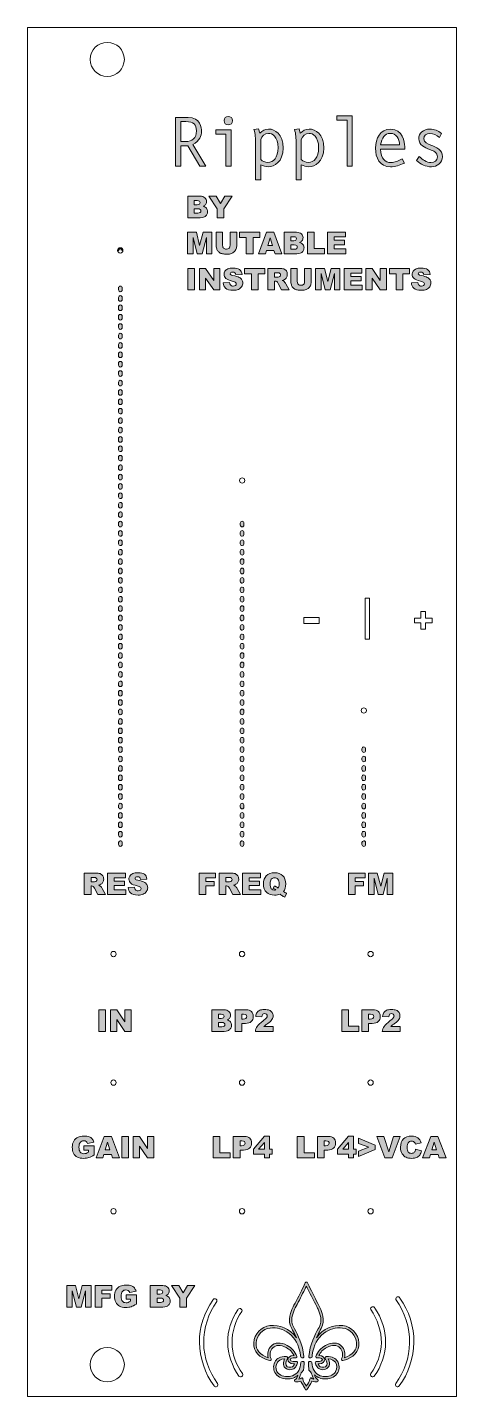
# Model space of a CAD drawing. Header units: inches. Extents: x 85 to 125, y -208 to -80.
import ezdxf

# ---------------------------------------------------------------- set-up
doc = ezdxf.new("R2010")
doc.units = ezdxf.units.IN
doc.header["$MEASUREMENT"] = 0
doc.layers.add('cut rectangle', color=7, linetype='Continuous')
doc.layers.add('drawing', color=7, linetype='Continuous')

# ---------------------------------------------------------------- blocks, each defined once
blk = doc.blocks.new('block 2')
at = {"layer": 'drawing', "true_color": 0xffffff}
h = blk.add_hatch(color=7, dxfattribs=at)
h.dxf.hatch_style = 2
edge = h.paths.add_edge_path()
edge.add_spline(control_points=[(104.97, -156.69), (104.87, -156.69), (104.79, -156.62), (104.79, -156.52), (104.79, -156.52), (104.79, -156.34), (104.79, -156.34), (104.79, -156.24), (104.87, -156.17), (104.97, -156.17), (105.07, -156.17), (105.14, -156.24), (105.14, -156.34), (105.14, -156.34), (105.14, -156.52), (105.14, -156.52), (105.14, -156.62), (105.07, -156.69), (104.97, -156.69)], knot_values=[0, 0, 0, 0, 1, 1, 1, 2, 2, 2, 3, 3, 3, 4, 4, 4, 5, 5, 5, 6, 6, 6, 6], degree=3, periodic=1)
edge = h.paths.add_edge_path()
edge.add_spline(control_points=[(104.97, -155.81), (104.87, -155.81), (104.79, -155.73), (104.79, -155.64), (104.79, -155.64), (104.79, -155.46), (104.79, -155.46), (104.79, -155.36), (104.87, -155.28), (104.97, -155.28), (105.07, -155.28), (105.14, -155.36), (105.14, -155.46), (105.14, -155.46), (105.14, -155.64), (105.14, -155.64), (105.14, -155.73), (105.07, -155.81), (104.97, -155.81)], knot_values=[0, 0, 0, 0, 1, 1, 1, 2, 2, 2, 3, 3, 3, 4, 4, 4, 5, 5, 5, 6, 6, 6, 6], degree=3, periodic=1)
edge = h.paths.add_edge_path()
edge.add_spline(control_points=[(104.97, -154.93), (104.87, -154.93), (104.79, -154.85), (104.79, -154.75), (104.79, -154.75), (104.79, -154.58), (104.79, -154.58), (104.79, -154.48), (104.87, -154.4), (104.97, -154.4), (105.07, -154.4), (105.14, -154.48), (105.14, -154.58), (105.14, -154.58), (105.14, -154.75), (105.14, -154.75), (105.14, -154.85), (105.07, -154.93), (104.97, -154.93)], knot_values=[0, 0, 0, 0, 1, 1, 1, 2, 2, 2, 3, 3, 3, 4, 4, 4, 5, 5, 5, 6, 6, 6, 6], degree=3, periodic=1)
edge = h.paths.add_edge_path()
edge.add_spline(control_points=[(104.97, -154.05), (104.87, -154.05), (104.79, -153.97), (104.79, -153.87), (104.79, -153.87), (104.79, -153.7), (104.79, -153.7), (104.79, -153.6), (104.87, -153.52), (104.97, -153.52), (105.07, -153.52), (105.14, -153.6), (105.14, -153.7), (105.14, -153.7), (105.14, -153.87), (105.14, -153.87), (105.14, -153.97), (105.07, -154.05), (104.97, -154.05)], knot_values=[0, 0, 0, 0, 1, 1, 1, 2, 2, 2, 3, 3, 3, 4, 4, 4, 5, 5, 5, 6, 6, 6, 6], degree=3, periodic=1)
edge = h.paths.add_edge_path()
edge.add_spline(control_points=[(104.97, -153.17), (104.87, -153.17), (104.79, -153.09), (104.79, -152.99), (104.79, -152.99), (104.79, -152.81), (104.79, -152.81), (104.79, -152.72), (104.87, -152.64), (104.97, -152.64), (105.07, -152.64), (105.14, -152.72), (105.14, -152.81), (105.14, -152.81), (105.14, -152.99), (105.14, -152.99), (105.14, -153.09), (105.07, -153.17), (104.97, -153.17)], knot_values=[0, 0, 0, 0, 1, 1, 1, 2, 2, 2, 3, 3, 3, 4, 4, 4, 5, 5, 5, 6, 6, 6, 6], degree=3, periodic=1)
edge = h.paths.add_edge_path()
edge.add_spline(control_points=[(104.97, -152.28), (104.87, -152.28), (104.79, -152.2), (104.79, -152.11), (104.79, -152.11), (104.79, -151.93), (104.79, -151.93), (104.79, -151.83), (104.87, -151.75), (104.97, -151.75), (105.07, -151.75), (105.14, -151.83), (105.14, -151.93), (105.14, -151.93), (105.14, -152.11), (105.14, -152.11), (105.14, -152.2), (105.07, -152.28), (104.97, -152.28)], knot_values=[0, 0, 0, 0, 1, 1, 1, 2, 2, 2, 3, 3, 3, 4, 4, 4, 5, 5, 5, 6, 6, 6, 6], degree=3, periodic=1)
edge = h.paths.add_edge_path()
edge.add_spline(control_points=[(104.97, -151.4), (104.87, -151.4), (104.79, -151.32), (104.79, -151.22), (104.79, -151.22), (104.79, -151.05), (104.79, -151.05), (104.79, -150.95), (104.87, -150.87), (104.97, -150.87), (105.07, -150.87), (105.14, -150.95), (105.14, -151.05), (105.14, -151.05), (105.14, -151.22), (105.14, -151.22), (105.14, -151.32), (105.07, -151.4), (104.97, -151.4)], knot_values=[0, 0, 0, 0, 1, 1, 1, 2, 2, 2, 3, 3, 3, 4, 4, 4, 5, 5, 5, 6, 6, 6, 6], degree=3, periodic=1)
edge = h.paths.add_edge_path()
edge.add_spline(control_points=[(104.97, -150.52), (104.87, -150.52), (104.79, -150.44), (104.79, -150.34), (104.79, -150.34), (104.79, -150.17), (104.79, -150.17), (104.79, -150.07), (104.87, -149.99), (104.97, -149.99), (105.07, -149.99), (105.14, -150.07), (105.14, -150.17), (105.14, -150.17), (105.14, -150.34), (105.14, -150.34), (105.14, -150.44), (105.07, -150.52), (104.97, -150.52)], knot_values=[0, 0, 0, 0, 1, 1, 1, 2, 2, 2, 3, 3, 3, 4, 4, 4, 5, 5, 5, 6, 6, 6, 6], degree=3, periodic=1)
edge = h.paths.add_edge_path()
edge.add_spline(control_points=[(104.97, -149.64), (104.87, -149.64), (104.79, -149.56), (104.79, -149.46), (104.79, -149.46), (104.79, -149.28), (104.79, -149.28), (104.79, -149.19), (104.87, -149.11), (104.97, -149.11), (105.07, -149.11), (105.14, -149.19), (105.14, -149.28), (105.14, -149.28), (105.14, -149.46), (105.14, -149.46), (105.14, -149.56), (105.07, -149.64), (104.97, -149.64)], knot_values=[0, 0, 0, 0, 1, 1, 1, 2, 2, 2, 3, 3, 3, 4, 4, 4, 5, 5, 5, 6, 6, 6, 6], degree=3, periodic=1)
edge = h.paths.add_edge_path()
edge.add_spline(control_points=[(104.97, -148.75), (104.87, -148.75), (104.79, -148.68), (104.79, -148.58), (104.79, -148.58), (104.79, -148.4), (104.79, -148.4), (104.79, -148.3), (104.87, -148.23), (104.97, -148.23), (105.07, -148.23), (105.14, -148.3), (105.14, -148.4), (105.14, -148.4), (105.14, -148.58), (105.14, -148.58), (105.14, -148.68), (105.07, -148.75), (104.97, -148.75)], knot_values=[0, 0, 0, 0, 1, 1, 1, 2, 2, 2, 3, 3, 3, 4, 4, 4, 5, 5, 5, 6, 6, 6, 6], degree=3, periodic=1)
edge = h.paths.add_edge_path()
edge.add_spline(control_points=[(104.97, -147.87), (104.87, -147.87), (104.79, -147.79), (104.79, -147.7), (104.79, -147.7), (104.79, -147.52), (104.79, -147.52), (104.79, -147.42), (104.87, -147.34), (104.97, -147.34), (105.07, -147.34), (105.14, -147.42), (105.14, -147.52), (105.14, -147.52), (105.14, -147.7), (105.14, -147.7), (105.14, -147.79), (105.07, -147.87), (104.97, -147.87)], knot_values=[0, 0, 0, 0, 1, 1, 1, 2, 2, 2, 3, 3, 3, 4, 4, 4, 5, 5, 5, 6, 6, 6, 6], degree=3, periodic=1)
edge = h.paths.add_edge_path()
edge.add_spline(control_points=[(104.97, -146.99), (104.87, -146.99), (104.79, -146.91), (104.79, -146.81), (104.79, -146.81), (104.79, -146.64), (104.79, -146.64), (104.79, -146.54), (104.87, -146.46), (104.97, -146.46), (105.07, -146.46), (105.14, -146.54), (105.14, -146.64), (105.14, -146.64), (105.14, -146.81), (105.14, -146.81), (105.14, -146.91), (105.07, -146.99), (104.97, -146.99)], knot_values=[0, 0, 0, 0, 1, 1, 1, 2, 2, 2, 3, 3, 3, 4, 4, 4, 5, 5, 5, 6, 6, 6, 6], degree=3, periodic=1)
edge = h.paths.add_edge_path()
edge.add_spline(control_points=[(104.97, -146.11), (104.87, -146.11), (104.79, -146.03), (104.79, -145.93), (104.79, -145.93), (104.79, -145.76), (104.79, -145.76), (104.79, -145.66), (104.87, -145.58), (104.97, -145.58), (105.07, -145.58), (105.14, -145.66), (105.14, -145.76), (105.14, -145.76), (105.14, -145.93), (105.14, -145.93), (105.14, -146.03), (105.07, -146.11), (104.97, -146.11)], knot_values=[0, 0, 0, 0, 1, 1, 1, 2, 2, 2, 3, 3, 3, 4, 4, 4, 5, 5, 5, 6, 6, 6, 6], degree=3, periodic=1)
edge = h.paths.add_edge_path()
edge.add_spline(control_points=[(104.97, -145.23), (104.87, -145.23), (104.79, -145.15), (104.79, -145.05), (104.79, -145.05), (104.79, -144.87), (104.79, -144.87), (104.79, -144.78), (104.87, -144.7), (104.97, -144.7), (105.07, -144.7), (105.14, -144.78), (105.14, -144.87), (105.14, -144.87), (105.14, -145.05), (105.14, -145.05), (105.14, -145.15), (105.07, -145.23), (104.97, -145.23)], knot_values=[0, 0, 0, 0, 1, 1, 1, 2, 2, 2, 3, 3, 3, 4, 4, 4, 5, 5, 5, 6, 6, 6, 6], degree=3, periodic=1)
edge = h.paths.add_edge_path()
edge.add_spline(control_points=[(104.97, -144.34), (104.87, -144.34), (104.79, -144.26), (104.79, -144.17), (104.79, -144.17), (104.79, -143.99), (104.79, -143.99), (104.79, -143.89), (104.87, -143.81), (104.97, -143.81), (105.07, -143.81), (105.14, -143.89), (105.14, -143.99), (105.14, -143.99), (105.14, -144.17), (105.14, -144.17), (105.14, -144.26), (105.07, -144.34), (104.97, -144.34)], knot_values=[0, 0, 0, 0, 1, 1, 1, 2, 2, 2, 3, 3, 3, 4, 4, 4, 5, 5, 5, 6, 6, 6, 6], degree=3, periodic=1)
edge = h.paths.add_edge_path()
edge.add_spline(control_points=[(104.97, -143.46), (104.87, -143.46), (104.79, -143.38), (104.79, -143.28), (104.79, -143.28), (104.79, -143.11), (104.79, -143.11), (104.79, -143.01), (104.87, -142.93), (104.97, -142.93), (105.07, -142.93), (105.14, -143.01), (105.14, -143.11), (105.14, -143.11), (105.14, -143.28), (105.14, -143.28), (105.14, -143.38), (105.07, -143.46), (104.97, -143.46)], knot_values=[0, 0, 0, 0, 1, 1, 1, 2, 2, 2, 3, 3, 3, 4, 4, 4, 5, 5, 5, 6, 6, 6, 6], degree=3, periodic=1)
edge = h.paths.add_edge_path()
edge.add_spline(control_points=[(104.97, -142.58), (104.87, -142.58), (104.79, -142.5), (104.79, -142.4), (104.79, -142.4), (104.79, -142.23), (104.79, -142.23), (104.79, -142.13), (104.87, -142.05), (104.97, -142.05), (105.07, -142.05), (105.14, -142.13), (105.14, -142.23), (105.14, -142.23), (105.14, -142.4), (105.14, -142.4), (105.14, -142.5), (105.07, -142.58), (104.97, -142.58)], knot_values=[0, 0, 0, 0, 1, 1, 1, 2, 2, 2, 3, 3, 3, 4, 4, 4, 5, 5, 5, 6, 6, 6, 6], degree=3, periodic=1)
edge = h.paths.add_edge_path()
edge.add_spline(control_points=[(104.97, -141.7), (104.87, -141.7), (104.79, -141.62), (104.79, -141.52), (104.79, -141.52), (104.79, -141.34), (104.79, -141.34), (104.79, -141.25), (104.87, -141.17), (104.97, -141.17), (105.07, -141.17), (105.14, -141.25), (105.14, -141.34), (105.14, -141.34), (105.14, -141.52), (105.14, -141.52), (105.14, -141.62), (105.07, -141.7), (104.97, -141.7)], knot_values=[0, 0, 0, 0, 1, 1, 1, 2, 2, 2, 3, 3, 3, 4, 4, 4, 5, 5, 5, 6, 6, 6, 6], degree=3, periodic=1)
edge = h.paths.add_edge_path()
edge.add_spline(control_points=[(104.97, -140.81), (104.87, -140.81), (104.79, -140.74), (104.79, -140.64), (104.79, -140.64), (104.79, -140.46), (104.79, -140.46), (104.79, -140.36), (104.87, -140.29), (104.97, -140.29), (105.07, -140.29), (105.14, -140.36), (105.14, -140.46), (105.14, -140.46), (105.14, -140.64), (105.14, -140.64), (105.14, -140.74), (105.07, -140.81), (104.97, -140.81)], knot_values=[0, 0, 0, 0, 1, 1, 1, 2, 2, 2, 3, 3, 3, 4, 4, 4, 5, 5, 5, 6, 6, 6, 6], degree=3, periodic=1)
edge = h.paths.add_edge_path()
edge.add_spline(control_points=[(104.97, -139.93), (104.87, -139.93), (104.79, -139.85), (104.79, -139.76), (104.79, -139.76), (104.79, -139.58), (104.79, -139.58), (104.79, -139.48), (104.87, -139.4), (104.97, -139.4), (105.07, -139.4), (105.14, -139.48), (105.14, -139.58), (105.14, -139.58), (105.14, -139.76), (105.14, -139.76), (105.14, -139.85), (105.07, -139.93), (104.97, -139.93)], knot_values=[0, 0, 0, 0, 1, 1, 1, 2, 2, 2, 3, 3, 3, 4, 4, 4, 5, 5, 5, 6, 6, 6, 6], degree=3, periodic=1)
edge = h.paths.add_edge_path()
edge.add_spline(control_points=[(104.97, -139.05), (104.87, -139.05), (104.79, -138.97), (104.79, -138.87), (104.79, -138.87), (104.79, -138.7), (104.79, -138.7), (104.79, -138.6), (104.87, -138.52), (104.97, -138.52), (105.07, -138.52), (105.14, -138.6), (105.14, -138.7), (105.14, -138.7), (105.14, -138.87), (105.14, -138.87), (105.14, -138.97), (105.07, -139.05), (104.97, -139.05)], knot_values=[0, 0, 0, 0, 1, 1, 1, 2, 2, 2, 3, 3, 3, 4, 4, 4, 5, 5, 5, 6, 6, 6, 6], degree=3, periodic=1)
edge = h.paths.add_edge_path()
edge.add_spline(control_points=[(104.97, -138.17), (104.87, -138.17), (104.79, -138.09), (104.79, -137.99), (104.79, -137.99), (104.79, -137.82), (104.79, -137.82), (104.79, -137.72), (104.87, -137.64), (104.97, -137.64), (105.07, -137.64), (105.14, -137.72), (105.14, -137.82), (105.14, -137.82), (105.14, -137.99), (105.14, -137.99), (105.14, -138.09), (105.07, -138.17), (104.97, -138.17)], knot_values=[0, 0, 0, 0, 1, 1, 1, 2, 2, 2, 3, 3, 3, 4, 4, 4, 5, 5, 5, 6, 6, 6, 6], degree=3, periodic=1)
edge = h.paths.add_edge_path()
edge.add_spline(control_points=[(104.97, -137.29), (104.87, -137.29), (104.79, -137.21), (104.79, -137.11), (104.79, -137.11), (104.79, -136.93), (104.79, -136.93), (104.79, -136.84), (104.87, -136.76), (104.97, -136.76), (105.07, -136.76), (105.14, -136.84), (105.14, -136.93), (105.14, -136.93), (105.14, -137.11), (105.14, -137.11), (105.14, -137.21), (105.07, -137.29), (104.97, -137.29)], knot_values=[0, 0, 0, 0, 1, 1, 1, 2, 2, 2, 3, 3, 3, 4, 4, 4, 5, 5, 5, 6, 6, 6, 6], degree=3, periodic=1)
edge = h.paths.add_edge_path()
edge.add_spline(control_points=[(104.97, -136.4), (104.87, -136.4), (104.79, -136.32), (104.79, -136.23), (104.79, -136.23), (104.79, -136.05), (104.79, -136.05), (104.79, -135.95), (104.87, -135.87), (104.97, -135.87), (105.07, -135.87), (105.14, -135.95), (105.14, -136.05), (105.14, -136.05), (105.14, -136.23), (105.14, -136.23), (105.14, -136.32), (105.07, -136.4), (104.97, -136.4)], knot_values=[0, 0, 0, 0, 1, 1, 1, 2, 2, 2, 3, 3, 3, 4, 4, 4, 5, 5, 5, 6, 6, 6, 6], degree=3, periodic=1)
edge = h.paths.add_edge_path()
edge.add_spline(control_points=[(104.97, -135.52), (104.87, -135.52), (104.79, -135.44), (104.79, -135.35), (104.79, -135.35), (104.79, -135.17), (104.79, -135.17), (104.79, -135.07), (104.87, -134.99), (104.97, -134.99), (105.07, -134.99), (105.14, -135.07), (105.14, -135.17), (105.14, -135.17), (105.14, -135.35), (105.14, -135.35), (105.14, -135.44), (105.07, -135.52), (104.97, -135.52)], knot_values=[0, 0, 0, 0, 1, 1, 1, 2, 2, 2, 3, 3, 3, 4, 4, 4, 5, 5, 5, 6, 6, 6, 6], degree=3, periodic=1)
edge = h.paths.add_edge_path()
edge.add_spline(control_points=[(104.97, -134.64), (104.87, -134.64), (104.79, -134.56), (104.79, -134.46), (104.79, -134.46), (104.79, -134.29), (104.79, -134.29), (104.79, -134.19), (104.87, -134.11), (104.97, -134.11), (105.07, -134.11), (105.14, -134.19), (105.14, -134.29), (105.14, -134.29), (105.14, -134.46), (105.14, -134.46), (105.14, -134.56), (105.07, -134.64), (104.97, -134.64)], knot_values=[0, 0, 0, 0, 1, 1, 1, 2, 2, 2, 3, 3, 3, 4, 4, 4, 5, 5, 5, 6, 6, 6, 6], degree=3, periodic=1)
edge = h.paths.add_edge_path()
edge.add_spline(control_points=[(104.97, -133.76), (104.87, -133.76), (104.79, -133.68), (104.79, -133.58), (104.79, -133.58), (104.79, -133.4), (104.79, -133.4), (104.79, -133.31), (104.87, -133.23), (104.97, -133.23), (105.07, -133.23), (105.14, -133.31), (105.14, -133.4), (105.14, -133.4), (105.14, -133.58), (105.14, -133.58), (105.14, -133.68), (105.07, -133.76), (104.97, -133.76)], knot_values=[0, 0, 0, 0, 1, 1, 1, 2, 2, 2, 3, 3, 3, 4, 4, 4, 5, 5, 5, 6, 6, 6, 6], degree=3, periodic=1)
edge = h.paths.add_edge_path()
edge.add_spline(control_points=[(104.97, -132.87), (104.87, -132.87), (104.79, -132.8), (104.79, -132.7), (104.79, -132.7), (104.79, -132.52), (104.79, -132.52), (104.79, -132.42), (104.87, -132.35), (104.97, -132.35), (105.07, -132.35), (105.14, -132.42), (105.14, -132.52), (105.14, -132.52), (105.14, -132.7), (105.14, -132.7), (105.14, -132.8), (105.07, -132.87), (104.97, -132.87)], knot_values=[0, 0, 0, 0, 1, 1, 1, 2, 2, 2, 3, 3, 3, 4, 4, 4, 5, 5, 5, 6, 6, 6, 6], degree=3, periodic=1)
edge = h.paths.add_edge_path()
edge.add_spline(control_points=[(104.97, -131.99), (104.87, -131.99), (104.79, -131.91), (104.79, -131.82), (104.79, -131.82), (104.79, -131.64), (104.79, -131.64), (104.79, -131.54), (104.87, -131.46), (104.97, -131.46), (105.07, -131.46), (105.14, -131.54), (105.14, -131.64), (105.14, -131.64), (105.14, -131.82), (105.14, -131.82), (105.14, -131.91), (105.07, -131.99), (104.97, -131.99)], knot_values=[0, 0, 0, 0, 1, 1, 1, 2, 2, 2, 3, 3, 3, 4, 4, 4, 5, 5, 5, 6, 6, 6, 6], degree=3, periodic=1)
edge = h.paths.add_edge_path()
edge.add_spline(control_points=[(104.97, -131.11), (104.87, -131.11), (104.79, -131.03), (104.79, -130.93), (104.79, -130.93), (104.79, -130.76), (104.79, -130.76), (104.79, -130.66), (104.87, -130.58), (104.97, -130.58), (105.07, -130.58), (105.14, -130.66), (105.14, -130.76), (105.14, -130.76), (105.14, -130.93), (105.14, -130.93), (105.14, -131.03), (105.07, -131.11), (104.97, -131.11)], knot_values=[0, 0, 0, 0, 1, 1, 1, 2, 2, 2, 3, 3, 3, 4, 4, 4, 5, 5, 5, 6, 6, 6, 6], degree=3, periodic=1)
edge = h.paths.add_edge_path()
edge.add_spline(control_points=[(104.97, -130.23), (104.87, -130.23), (104.79, -130.15), (104.79, -130.05), (104.79, -130.05), (104.79, -129.88), (104.79, -129.88), (104.79, -129.78), (104.87, -129.7), (104.97, -129.7), (105.07, -129.7), (105.14, -129.78), (105.14, -129.88), (105.14, -129.88), (105.14, -130.05), (105.14, -130.05), (105.14, -130.15), (105.07, -130.23), (104.97, -130.23)], knot_values=[0, 0, 0, 0, 1, 1, 1, 2, 2, 2, 3, 3, 3, 4, 4, 4, 5, 5, 5, 6, 6, 6, 6], degree=3, periodic=1)
edge = h.paths.add_edge_path()
edge.add_spline(control_points=[(104.97, -129.35), (104.87, -129.35), (104.79, -129.27), (104.79, -129.17), (104.79, -129.17), (104.79, -128.99), (104.79, -128.99), (104.79, -128.9), (104.87, -128.82), (104.97, -128.82), (105.07, -128.82), (105.14, -128.9), (105.14, -128.99), (105.14, -128.99), (105.14, -129.17), (105.14, -129.17), (105.14, -129.27), (105.07, -129.35), (104.97, -129.35)], knot_values=[0, 0, 0, 0, 1, 1, 1, 2, 2, 2, 3, 3, 3, 4, 4, 4, 5, 5, 5, 6, 6, 6, 6], degree=3, periodic=1)
edge = h.paths.add_edge_path()
edge.add_spline(control_points=[(104.97, -128.46), (104.87, -128.46), (104.79, -128.38), (104.79, -128.29), (104.79, -128.29), (104.79, -128.11), (104.79, -128.11), (104.79, -128.01), (104.87, -127.93), (104.97, -127.93), (105.07, -127.93), (105.14, -128.01), (105.14, -128.11), (105.14, -128.11), (105.14, -128.29), (105.14, -128.29), (105.14, -128.38), (105.07, -128.46), (104.97, -128.46)], knot_values=[0, 0, 0, 0, 1, 1, 1, 2, 2, 2, 3, 3, 3, 4, 4, 4, 5, 5, 5, 6, 6, 6, 6], degree=3, periodic=1)
edge = h.paths.add_edge_path()
edge.add_spline(control_points=[(104.97, -127.58), (104.87, -127.58), (104.79, -127.5), (104.79, -127.41), (104.79, -127.41), (104.79, -127.23), (104.79, -127.23), (104.79, -127.13), (104.87, -127.05), (104.97, -127.05), (105.07, -127.05), (105.14, -127.13), (105.14, -127.23), (105.14, -127.23), (105.14, -127.41), (105.14, -127.41), (105.14, -127.5), (105.07, -127.58), (104.97, -127.58)], knot_values=[0, 0, 0, 0, 1, 1, 1, 2, 2, 2, 3, 3, 3, 4, 4, 4, 5, 5, 5, 6, 6, 6, 6], degree=3, periodic=1)
edge = h.paths.add_edge_path()
edge.add_spline(control_points=[(104.97, -126.7), (104.87, -126.7), (104.79, -126.62), (104.79, -126.52), (104.79, -126.52), (104.79, -126.35), (104.79, -126.35), (104.79, -126.25), (104.87, -126.17), (104.97, -126.17), (105.07, -126.17), (105.14, -126.25), (105.14, -126.35), (105.14, -126.35), (105.14, -126.52), (105.14, -126.52), (105.14, -126.62), (105.07, -126.7), (104.97, -126.7)], knot_values=[0, 0, 0, 0, 1, 1, 1, 2, 2, 2, 3, 3, 3, 4, 4, 4, 5, 5, 5, 6, 6, 6, 6], degree=3, periodic=1)
at = {"layer": 'drawing', "lineweight": 0}
for points in [[(104.97, -126.7), (104.87, -126.7), (104.79, -126.62), (104.79, -126.52), (104.79, -126.52), (104.79, -126.35), (104.79, -126.35), (104.79, -126.25), (104.87, -126.17), (104.97, -126.17), (105.07, -126.17), (105.14, -126.25), (105.14, -126.35), (105.14, -126.35), (105.14, -126.52), (105.14, -126.52), (105.14, -126.62), (105.07, -126.7), (104.97, -126.7)], [(104.97, -127.58), (104.87, -127.58), (104.79, -127.5), (104.79, -127.41), (104.79, -127.41), (104.79, -127.23), (104.79, -127.23), (104.79, -127.13), (104.87, -127.05), (104.97, -127.05), (105.07, -127.05), (105.14, -127.13), (105.14, -127.23), (105.14, -127.23), (105.14, -127.41), (105.14, -127.41), (105.14, -127.5), (105.07, -127.58), (104.97, -127.58)], [(104.97, -128.46), (104.87, -128.46), (104.79, -128.38), (104.79, -128.29), (104.79, -128.29), (104.79, -128.11), (104.79, -128.11), (104.79, -128.01), (104.87, -127.93), (104.97, -127.93), (105.07, -127.93), (105.14, -128.01), (105.14, -128.11), (105.14, -128.11), (105.14, -128.29), (105.14, -128.29), (105.14, -128.38), (105.07, -128.46), (104.97, -128.46)], [(104.97, -129.35), (104.87, -129.35), (104.79, -129.27), (104.79, -129.17), (104.79, -129.17), (104.79, -128.99), (104.79, -128.99), (104.79, -128.9), (104.87, -128.82), (104.97, -128.82), (105.07, -128.82), (105.14, -128.9), (105.14, -128.99), (105.14, -128.99), (105.14, -129.17), (105.14, -129.17), (105.14, -129.27), (105.07, -129.35), (104.97, -129.35)], [(104.97, -130.23), (104.87, -130.23), (104.79, -130.15), (104.79, -130.05), (104.79, -130.05), (104.79, -129.88), (104.79, -129.88), (104.79, -129.78), (104.87, -129.7), (104.97, -129.7), (105.07, -129.7), (105.14, -129.78), (105.14, -129.88), (105.14, -129.88), (105.14, -130.05), (105.14, -130.05), (105.14, -130.15), (105.07, -130.23), (104.97, -130.23)], [(104.97, -131.11), (104.87, -131.11), (104.79, -131.03), (104.79, -130.93), (104.79, -130.93), (104.79, -130.76), (104.79, -130.76), (104.79, -130.66), (104.87, -130.58), (104.97, -130.58), (105.07, -130.58), (105.14, -130.66), (105.14, -130.76), (105.14, -130.76), (105.14, -130.93), (105.14, -130.93), (105.14, -131.03), (105.07, -131.11), (104.97, -131.11)], [(104.97, -131.99), (104.87, -131.99), (104.79, -131.91), (104.79, -131.82), (104.79, -131.82), (104.79, -131.64), (104.79, -131.64), (104.79, -131.54), (104.87, -131.46), (104.97, -131.46), (105.07, -131.46), (105.14, -131.54), (105.14, -131.64), (105.14, -131.64), (105.14, -131.82), (105.14, -131.82), (105.14, -131.91), (105.07, -131.99), (104.97, -131.99)], [(104.97, -132.87), (104.87, -132.87), (104.79, -132.8), (104.79, -132.7), (104.79, -132.7), (104.79, -132.52), (104.79, -132.52), (104.79, -132.42), (104.87, -132.35), (104.97, -132.35), (105.07, -132.35), (105.14, -132.42), (105.14, -132.52), (105.14, -132.52), (105.14, -132.7), (105.14, -132.7), (105.14, -132.8), (105.07, -132.87), (104.97, -132.87)], [(104.97, -133.76), (104.87, -133.76), (104.79, -133.68), (104.79, -133.58), (104.79, -133.58), (104.79, -133.4), (104.79, -133.4), (104.79, -133.31), (104.87, -133.23), (104.97, -133.23), (105.07, -133.23), (105.14, -133.31), (105.14, -133.4), (105.14, -133.4), (105.14, -133.58), (105.14, -133.58), (105.14, -133.68), (105.07, -133.76), (104.97, -133.76)], [(104.97, -134.64), (104.87, -134.64), (104.79, -134.56), (104.79, -134.46), (104.79, -134.46), (104.79, -134.29), (104.79, -134.29), (104.79, -134.19), (104.87, -134.11), (104.97, -134.11), (105.07, -134.11), (105.14, -134.19), (105.14, -134.29), (105.14, -134.29), (105.14, -134.46), (105.14, -134.46), (105.14, -134.56), (105.07, -134.64), (104.97, -134.64)], [(104.97, -135.52), (104.87, -135.52), (104.79, -135.44), (104.79, -135.35), (104.79, -135.35), (104.79, -135.17), (104.79, -135.17), (104.79, -135.07), (104.87, -134.99), (104.97, -134.99), (105.07, -134.99), (105.14, -135.07), (105.14, -135.17), (105.14, -135.17), (105.14, -135.35), (105.14, -135.35), (105.14, -135.44), (105.07, -135.52), (104.97, -135.52)], [(104.97, -136.4), (104.87, -136.4), (104.79, -136.32), (104.79, -136.23), (104.79, -136.23), (104.79, -136.05), (104.79, -136.05), (104.79, -135.95), (104.87, -135.87), (104.97, -135.87), (105.07, -135.87), (105.14, -135.95), (105.14, -136.05), (105.14, -136.05), (105.14, -136.23), (105.14, -136.23), (105.14, -136.32), (105.07, -136.4), (104.97, -136.4)], [(104.97, -137.29), (104.87, -137.29), (104.79, -137.21), (104.79, -137.11), (104.79, -137.11), (104.79, -136.93), (104.79, -136.93), (104.79, -136.84), (104.87, -136.76), (104.97, -136.76), (105.07, -136.76), (105.14, -136.84), (105.14, -136.93), (105.14, -136.93), (105.14, -137.11), (105.14, -137.11), (105.14, -137.21), (105.07, -137.29), (104.97, -137.29)], [(104.97, -138.17), (104.87, -138.17), (104.79, -138.09), (104.79, -137.99), (104.79, -137.99), (104.79, -137.82), (104.79, -137.82), (104.79, -137.72), (104.87, -137.64), (104.97, -137.64), (105.07, -137.64), (105.14, -137.72), (105.14, -137.82), (105.14, -137.82), (105.14, -137.99), (105.14, -137.99), (105.14, -138.09), (105.07, -138.17), (104.97, -138.17)], [(104.97, -139.05), (104.87, -139.05), (104.79, -138.97), (104.79, -138.87), (104.79, -138.87), (104.79, -138.7), (104.79, -138.7), (104.79, -138.6), (104.87, -138.52), (104.97, -138.52), (105.07, -138.52), (105.14, -138.6), (105.14, -138.7), (105.14, -138.7), (105.14, -138.87), (105.14, -138.87), (105.14, -138.97), (105.07, -139.05), (104.97, -139.05)], [(104.97, -139.93), (104.87, -139.93), (104.79, -139.85), (104.79, -139.76), (104.79, -139.76), (104.79, -139.58), (104.79, -139.58), (104.79, -139.48), (104.87, -139.4), (104.97, -139.4), (105.07, -139.4), (105.14, -139.48), (105.14, -139.58), (105.14, -139.58), (105.14, -139.76), (105.14, -139.76), (105.14, -139.85), (105.07, -139.93), (104.97, -139.93)], [(104.97, -140.81), (104.87, -140.81), (104.79, -140.74), (104.79, -140.64), (104.79, -140.64), (104.79, -140.46), (104.79, -140.46), (104.79, -140.36), (104.87, -140.29), (104.97, -140.29), (105.07, -140.29), (105.14, -140.36), (105.14, -140.46), (105.14, -140.46), (105.14, -140.64), (105.14, -140.64), (105.14, -140.74), (105.07, -140.81), (104.97, -140.81)], [(104.97, -141.7), (104.87, -141.7), (104.79, -141.62), (104.79, -141.52), (104.79, -141.52), (104.79, -141.34), (104.79, -141.34), (104.79, -141.25), (104.87, -141.17), (104.97, -141.17), (105.07, -141.17), (105.14, -141.25), (105.14, -141.34), (105.14, -141.34), (105.14, -141.52), (105.14, -141.52), (105.14, -141.62), (105.07, -141.7), (104.97, -141.7)], [(104.97, -142.58), (104.87, -142.58), (104.79, -142.5), (104.79, -142.4), (104.79, -142.4), (104.79, -142.23), (104.79, -142.23), (104.79, -142.13), (104.87, -142.05), (104.97, -142.05), (105.07, -142.05), (105.14, -142.13), (105.14, -142.23), (105.14, -142.23), (105.14, -142.4), (105.14, -142.4), (105.14, -142.5), (105.07, -142.58), (104.97, -142.58)], [(104.97, -143.46), (104.87, -143.46), (104.79, -143.38), (104.79, -143.28), (104.79, -143.28), (104.79, -143.11), (104.79, -143.11), (104.79, -143.01), (104.87, -142.93), (104.97, -142.93), (105.07, -142.93), (105.14, -143.01), (105.14, -143.11), (105.14, -143.11), (105.14, -143.28), (105.14, -143.28), (105.14, -143.38), (105.07, -143.46), (104.97, -143.46)], [(104.97, -144.34), (104.87, -144.34), (104.79, -144.26), (104.79, -144.17), (104.79, -144.17), (104.79, -143.99), (104.79, -143.99), (104.79, -143.89), (104.87, -143.81), (104.97, -143.81), (105.07, -143.81), (105.14, -143.89), (105.14, -143.99), (105.14, -143.99), (105.14, -144.17), (105.14, -144.17), (105.14, -144.26), (105.07, -144.34), (104.97, -144.34)], [(104.97, -145.23), (104.87, -145.23), (104.79, -145.15), (104.79, -145.05), (104.79, -145.05), (104.79, -144.87), (104.79, -144.87), (104.79, -144.78), (104.87, -144.7), (104.97, -144.7), (105.07, -144.7), (105.14, -144.78), (105.14, -144.87), (105.14, -144.87), (105.14, -145.05), (105.14, -145.05), (105.14, -145.15), (105.07, -145.23), (104.97, -145.23)], [(104.97, -146.11), (104.87, -146.11), (104.79, -146.03), (104.79, -145.93), (104.79, -145.93), (104.79, -145.76), (104.79, -145.76), (104.79, -145.66), (104.87, -145.58), (104.97, -145.58), (105.07, -145.58), (105.14, -145.66), (105.14, -145.76), (105.14, -145.76), (105.14, -145.93), (105.14, -145.93), (105.14, -146.03), (105.07, -146.11), (104.97, -146.11)], [(104.97, -146.99), (104.87, -146.99), (104.79, -146.91), (104.79, -146.81), (104.79, -146.81), (104.79, -146.64), (104.79, -146.64), (104.79, -146.54), (104.87, -146.46), (104.97, -146.46), (105.07, -146.46), (105.14, -146.54), (105.14, -146.64), (105.14, -146.64), (105.14, -146.81), (105.14, -146.81), (105.14, -146.91), (105.07, -146.99), (104.97, -146.99)], [(104.97, -147.87), (104.87, -147.87), (104.79, -147.79), (104.79, -147.7), (104.79, -147.7), (104.79, -147.52), (104.79, -147.52), (104.79, -147.42), (104.87, -147.34), (104.97, -147.34), (105.07, -147.34), (105.14, -147.42), (105.14, -147.52), (105.14, -147.52), (105.14, -147.7), (105.14, -147.7), (105.14, -147.79), (105.07, -147.87), (104.97, -147.87)], [(104.97, -148.75), (104.87, -148.75), (104.79, -148.68), (104.79, -148.58), (104.79, -148.58), (104.79, -148.4), (104.79, -148.4), (104.79, -148.3), (104.87, -148.23), (104.97, -148.23), (105.07, -148.23), (105.14, -148.3), (105.14, -148.4), (105.14, -148.4), (105.14, -148.58), (105.14, -148.58), (105.14, -148.68), (105.07, -148.75), (104.97, -148.75)], [(104.97, -149.64), (104.87, -149.64), (104.79, -149.56), (104.79, -149.46), (104.79, -149.46), (104.79, -149.28), (104.79, -149.28), (104.79, -149.19), (104.87, -149.11), (104.97, -149.11), (105.07, -149.11), (105.14, -149.19), (105.14, -149.28), (105.14, -149.28), (105.14, -149.46), (105.14, -149.46), (105.14, -149.56), (105.07, -149.64), (104.97, -149.64)], [(104.97, -150.52), (104.87, -150.52), (104.79, -150.44), (104.79, -150.34), (104.79, -150.34), (104.79, -150.17), (104.79, -150.17), (104.79, -150.07), (104.87, -149.99), (104.97, -149.99), (105.07, -149.99), (105.14, -150.07), (105.14, -150.17), (105.14, -150.17), (105.14, -150.34), (105.14, -150.34), (105.14, -150.44), (105.07, -150.52), (104.97, -150.52)], [(104.97, -151.4), (104.87, -151.4), (104.79, -151.32), (104.79, -151.22), (104.79, -151.22), (104.79, -151.05), (104.79, -151.05), (104.79, -150.95), (104.87, -150.87), (104.97, -150.87), (105.07, -150.87), (105.14, -150.95), (105.14, -151.05), (105.14, -151.05), (105.14, -151.22), (105.14, -151.22), (105.14, -151.32), (105.07, -151.4), (104.97, -151.4)], [(104.97, -152.28), (104.87, -152.28), (104.79, -152.2), (104.79, -152.11), (104.79, -152.11), (104.79, -151.93), (104.79, -151.93), (104.79, -151.83), (104.87, -151.75), (104.97, -151.75), (105.07, -151.75), (105.14, -151.83), (105.14, -151.93), (105.14, -151.93), (105.14, -152.11), (105.14, -152.11), (105.14, -152.2), (105.07, -152.28), (104.97, -152.28)], [(104.97, -153.17), (104.87, -153.17), (104.79, -153.09), (104.79, -152.99), (104.79, -152.99), (104.79, -152.81), (104.79, -152.81), (104.79, -152.72), (104.87, -152.64), (104.97, -152.64), (105.07, -152.64), (105.14, -152.72), (105.14, -152.81), (105.14, -152.81), (105.14, -152.99), (105.14, -152.99), (105.14, -153.09), (105.07, -153.17), (104.97, -153.17)], [(104.97, -154.05), (104.87, -154.05), (104.79, -153.97), (104.79, -153.87), (104.79, -153.87), (104.79, -153.7), (104.79, -153.7), (104.79, -153.6), (104.87, -153.52), (104.97, -153.52), (105.07, -153.52), (105.14, -153.6), (105.14, -153.7), (105.14, -153.7), (105.14, -153.87), (105.14, -153.87), (105.14, -153.97), (105.07, -154.05), (104.97, -154.05)], [(104.97, -154.93), (104.87, -154.93), (104.79, -154.85), (104.79, -154.75), (104.79, -154.75), (104.79, -154.58), (104.79, -154.58), (104.79, -154.48), (104.87, -154.4), (104.97, -154.4), (105.07, -154.4), (105.14, -154.48), (105.14, -154.58), (105.14, -154.58), (105.14, -154.75), (105.14, -154.75), (105.14, -154.85), (105.07, -154.93), (104.97, -154.93)], [(104.97, -155.81), (104.87, -155.81), (104.79, -155.73), (104.79, -155.64), (104.79, -155.64), (104.79, -155.46), (104.79, -155.46), (104.79, -155.36), (104.87, -155.28), (104.97, -155.28), (105.07, -155.28), (105.14, -155.36), (105.14, -155.46), (105.14, -155.46), (105.14, -155.64), (105.14, -155.64), (105.14, -155.73), (105.07, -155.81), (104.97, -155.81)], [(104.97, -156.69), (104.87, -156.69), (104.79, -156.62), (104.79, -156.52), (104.79, -156.52), (104.79, -156.34), (104.79, -156.34), (104.79, -156.24), (104.87, -156.17), (104.97, -156.17), (105.07, -156.17), (105.14, -156.24), (105.14, -156.34), (105.14, -156.34), (105.14, -156.52), (105.14, -156.52), (105.14, -156.62), (105.07, -156.69), (104.97, -156.69)]]:
    blk.add_open_spline(points, degree=3, knots=[0, 0, 0, 0, 1, 1, 1, 2, 2, 2, 3, 3, 3, 4, 4, 4, 5, 5, 5, 6, 6, 6, 6], dxfattribs=at)
blk = doc.blocks.new('block 3')
at = {"layer": 'drawing', "true_color": 0xffffff}
h = blk.add_hatch(color=7, dxfattribs=at)
h.dxf.hatch_style = 2
edge = h.paths.add_edge_path()
edge.add_spline(control_points=[(93.53, -156.69), (93.44, -156.69), (93.36, -156.62), (93.36, -156.52), (93.36, -156.52), (93.36, -156.34), (93.36, -156.34), (93.36, -156.24), (93.44, -156.17), (93.53, -156.17), (93.63, -156.17), (93.71, -156.24), (93.71, -156.34), (93.71, -156.34), (93.71, -156.52), (93.71, -156.52), (93.71, -156.62), (93.63, -156.69), (93.53, -156.69)], knot_values=[0, 0, 0, 0, 1, 1, 1, 2, 2, 2, 3, 3, 3, 4, 4, 4, 5, 5, 5, 6, 6, 6, 6], degree=3, periodic=1)
edge = h.paths.add_edge_path()
edge.add_spline(control_points=[(93.53, -155.81), (93.44, -155.81), (93.36, -155.73), (93.36, -155.64), (93.36, -155.64), (93.36, -155.46), (93.36, -155.46), (93.36, -155.36), (93.44, -155.28), (93.53, -155.28), (93.63, -155.28), (93.71, -155.36), (93.71, -155.46), (93.71, -155.46), (93.71, -155.64), (93.71, -155.64), (93.71, -155.73), (93.63, -155.81), (93.53, -155.81)], knot_values=[0, 0, 0, 0, 1, 1, 1, 2, 2, 2, 3, 3, 3, 4, 4, 4, 5, 5, 5, 6, 6, 6, 6], degree=3, periodic=1)
edge = h.paths.add_edge_path()
edge.add_spline(control_points=[(93.53, -154.93), (93.44, -154.93), (93.36, -154.85), (93.36, -154.75), (93.36, -154.75), (93.36, -154.58), (93.36, -154.58), (93.36, -154.48), (93.44, -154.4), (93.53, -154.4), (93.63, -154.4), (93.71, -154.48), (93.71, -154.58), (93.71, -154.58), (93.71, -154.75), (93.71, -154.75), (93.71, -154.85), (93.63, -154.93), (93.53, -154.93)], knot_values=[0, 0, 0, 0, 1, 1, 1, 2, 2, 2, 3, 3, 3, 4, 4, 4, 5, 5, 5, 6, 6, 6, 6], degree=3, periodic=1)
edge = h.paths.add_edge_path()
edge.add_spline(control_points=[(93.53, -154.05), (93.44, -154.05), (93.36, -153.97), (93.36, -153.87), (93.36, -153.87), (93.36, -153.7), (93.36, -153.7), (93.36, -153.6), (93.44, -153.52), (93.53, -153.52), (93.63, -153.52), (93.71, -153.6), (93.71, -153.7), (93.71, -153.7), (93.71, -153.87), (93.71, -153.87), (93.71, -153.97), (93.63, -154.05), (93.53, -154.05)], knot_values=[0, 0, 0, 0, 1, 1, 1, 2, 2, 2, 3, 3, 3, 4, 4, 4, 5, 5, 5, 6, 6, 6, 6], degree=3, periodic=1)
edge = h.paths.add_edge_path()
edge.add_spline(control_points=[(93.53, -153.17), (93.44, -153.17), (93.36, -153.09), (93.36, -152.99), (93.36, -152.99), (93.36, -152.81), (93.36, -152.81), (93.36, -152.72), (93.44, -152.64), (93.53, -152.64), (93.63, -152.64), (93.71, -152.72), (93.71, -152.81), (93.71, -152.81), (93.71, -152.99), (93.71, -152.99), (93.71, -153.09), (93.63, -153.17), (93.53, -153.17)], knot_values=[0, 0, 0, 0, 1, 1, 1, 2, 2, 2, 3, 3, 3, 4, 4, 4, 5, 5, 5, 6, 6, 6, 6], degree=3, periodic=1)
edge = h.paths.add_edge_path()
edge.add_spline(control_points=[(93.53, -152.28), (93.44, -152.28), (93.36, -152.2), (93.36, -152.11), (93.36, -152.11), (93.36, -151.93), (93.36, -151.93), (93.36, -151.83), (93.44, -151.75), (93.53, -151.75), (93.63, -151.75), (93.71, -151.83), (93.71, -151.93), (93.71, -151.93), (93.71, -152.11), (93.71, -152.11), (93.71, -152.2), (93.63, -152.28), (93.53, -152.28)], knot_values=[0, 0, 0, 0, 1, 1, 1, 2, 2, 2, 3, 3, 3, 4, 4, 4, 5, 5, 5, 6, 6, 6, 6], degree=3, periodic=1)
edge = h.paths.add_edge_path()
edge.add_spline(control_points=[(93.53, -151.4), (93.44, -151.4), (93.36, -151.32), (93.36, -151.22), (93.36, -151.22), (93.36, -151.05), (93.36, -151.05), (93.36, -150.95), (93.44, -150.87), (93.53, -150.87), (93.63, -150.87), (93.71, -150.95), (93.71, -151.05), (93.71, -151.05), (93.71, -151.22), (93.71, -151.22), (93.71, -151.32), (93.63, -151.4), (93.53, -151.4)], knot_values=[0, 0, 0, 0, 1, 1, 1, 2, 2, 2, 3, 3, 3, 4, 4, 4, 5, 5, 5, 6, 6, 6, 6], degree=3, periodic=1)
edge = h.paths.add_edge_path()
edge.add_spline(control_points=[(93.53, -150.52), (93.44, -150.52), (93.36, -150.44), (93.36, -150.34), (93.36, -150.34), (93.36, -150.17), (93.36, -150.17), (93.36, -150.07), (93.44, -149.99), (93.53, -149.99), (93.63, -149.99), (93.71, -150.07), (93.71, -150.17), (93.71, -150.17), (93.71, -150.34), (93.71, -150.34), (93.71, -150.44), (93.63, -150.52), (93.53, -150.52)], knot_values=[0, 0, 0, 0, 1, 1, 1, 2, 2, 2, 3, 3, 3, 4, 4, 4, 5, 5, 5, 6, 6, 6, 6], degree=3, periodic=1)
edge = h.paths.add_edge_path()
edge.add_spline(control_points=[(93.53, -149.64), (93.44, -149.64), (93.36, -149.56), (93.36, -149.46), (93.36, -149.46), (93.36, -149.28), (93.36, -149.28), (93.36, -149.19), (93.44, -149.11), (93.53, -149.11), (93.63, -149.11), (93.71, -149.19), (93.71, -149.28), (93.71, -149.28), (93.71, -149.46), (93.71, -149.46), (93.71, -149.56), (93.63, -149.64), (93.53, -149.64)], knot_values=[0, 0, 0, 0, 1, 1, 1, 2, 2, 2, 3, 3, 3, 4, 4, 4, 5, 5, 5, 6, 6, 6, 6], degree=3, periodic=1)
edge = h.paths.add_edge_path()
edge.add_spline(control_points=[(93.53, -148.75), (93.44, -148.75), (93.36, -148.68), (93.36, -148.58), (93.36, -148.58), (93.36, -148.4), (93.36, -148.4), (93.36, -148.3), (93.44, -148.23), (93.53, -148.23), (93.63, -148.23), (93.71, -148.3), (93.71, -148.4), (93.71, -148.4), (93.71, -148.58), (93.71, -148.58), (93.71, -148.68), (93.63, -148.75), (93.53, -148.75)], knot_values=[0, 0, 0, 0, 1, 1, 1, 2, 2, 2, 3, 3, 3, 4, 4, 4, 5, 5, 5, 6, 6, 6, 6], degree=3, periodic=1)
edge = h.paths.add_edge_path()
edge.add_spline(control_points=[(93.53, -147.87), (93.44, -147.87), (93.36, -147.79), (93.36, -147.7), (93.36, -147.7), (93.36, -147.52), (93.36, -147.52), (93.36, -147.42), (93.44, -147.34), (93.53, -147.34), (93.63, -147.34), (93.71, -147.42), (93.71, -147.52), (93.71, -147.52), (93.71, -147.7), (93.71, -147.7), (93.71, -147.79), (93.63, -147.87), (93.53, -147.87)], knot_values=[0, 0, 0, 0, 1, 1, 1, 2, 2, 2, 3, 3, 3, 4, 4, 4, 5, 5, 5, 6, 6, 6, 6], degree=3, periodic=1)
edge = h.paths.add_edge_path()
edge.add_spline(control_points=[(93.53, -146.99), (93.44, -146.99), (93.36, -146.91), (93.36, -146.81), (93.36, -146.81), (93.36, -146.64), (93.36, -146.64), (93.36, -146.54), (93.44, -146.46), (93.53, -146.46), (93.63, -146.46), (93.71, -146.54), (93.71, -146.64), (93.71, -146.64), (93.71, -146.81), (93.71, -146.81), (93.71, -146.91), (93.63, -146.99), (93.53, -146.99)], knot_values=[0, 0, 0, 0, 1, 1, 1, 2, 2, 2, 3, 3, 3, 4, 4, 4, 5, 5, 5, 6, 6, 6, 6], degree=3, periodic=1)
edge = h.paths.add_edge_path()
edge.add_spline(control_points=[(93.53, -146.11), (93.44, -146.11), (93.36, -146.03), (93.36, -145.93), (93.36, -145.93), (93.36, -145.76), (93.36, -145.76), (93.36, -145.66), (93.44, -145.58), (93.53, -145.58), (93.63, -145.58), (93.71, -145.66), (93.71, -145.76), (93.71, -145.76), (93.71, -145.93), (93.71, -145.93), (93.71, -146.03), (93.63, -146.11), (93.53, -146.11)], knot_values=[0, 0, 0, 0, 1, 1, 1, 2, 2, 2, 3, 3, 3, 4, 4, 4, 5, 5, 5, 6, 6, 6, 6], degree=3, periodic=1)
edge = h.paths.add_edge_path()
edge.add_spline(control_points=[(93.53, -145.23), (93.44, -145.23), (93.36, -145.15), (93.36, -145.05), (93.36, -145.05), (93.36, -144.87), (93.36, -144.87), (93.36, -144.78), (93.44, -144.7), (93.53, -144.7), (93.63, -144.7), (93.71, -144.78), (93.71, -144.87), (93.71, -144.87), (93.71, -145.05), (93.71, -145.05), (93.71, -145.15), (93.63, -145.23), (93.53, -145.23)], knot_values=[0, 0, 0, 0, 1, 1, 1, 2, 2, 2, 3, 3, 3, 4, 4, 4, 5, 5, 5, 6, 6, 6, 6], degree=3, periodic=1)
edge = h.paths.add_edge_path()
edge.add_spline(control_points=[(93.53, -144.34), (93.44, -144.34), (93.36, -144.26), (93.36, -144.17), (93.36, -144.17), (93.36, -143.99), (93.36, -143.99), (93.36, -143.89), (93.44, -143.81), (93.53, -143.81), (93.63, -143.81), (93.71, -143.89), (93.71, -143.99), (93.71, -143.99), (93.71, -144.17), (93.71, -144.17), (93.71, -144.26), (93.63, -144.34), (93.53, -144.34)], knot_values=[0, 0, 0, 0, 1, 1, 1, 2, 2, 2, 3, 3, 3, 4, 4, 4, 5, 5, 5, 6, 6, 6, 6], degree=3, periodic=1)
edge = h.paths.add_edge_path()
edge.add_spline(control_points=[(93.53, -143.46), (93.44, -143.46), (93.36, -143.38), (93.36, -143.28), (93.36, -143.28), (93.36, -143.11), (93.36, -143.11), (93.36, -143.01), (93.44, -142.93), (93.53, -142.93), (93.63, -142.93), (93.71, -143.01), (93.71, -143.11), (93.71, -143.11), (93.71, -143.28), (93.71, -143.28), (93.71, -143.38), (93.63, -143.46), (93.53, -143.46)], knot_values=[0, 0, 0, 0, 1, 1, 1, 2, 2, 2, 3, 3, 3, 4, 4, 4, 5, 5, 5, 6, 6, 6, 6], degree=3, periodic=1)
edge = h.paths.add_edge_path()
edge.add_spline(control_points=[(93.53, -142.58), (93.44, -142.58), (93.36, -142.5), (93.36, -142.4), (93.36, -142.4), (93.36, -142.23), (93.36, -142.23), (93.36, -142.13), (93.44, -142.05), (93.53, -142.05), (93.63, -142.05), (93.71, -142.13), (93.71, -142.23), (93.71, -142.23), (93.71, -142.4), (93.71, -142.4), (93.71, -142.5), (93.63, -142.58), (93.53, -142.58)], knot_values=[0, 0, 0, 0, 1, 1, 1, 2, 2, 2, 3, 3, 3, 4, 4, 4, 5, 5, 5, 6, 6, 6, 6], degree=3, periodic=1)
edge = h.paths.add_edge_path()
edge.add_spline(control_points=[(93.53, -141.7), (93.44, -141.7), (93.36, -141.62), (93.36, -141.52), (93.36, -141.52), (93.36, -141.34), (93.36, -141.34), (93.36, -141.25), (93.44, -141.17), (93.53, -141.17), (93.63, -141.17), (93.71, -141.25), (93.71, -141.34), (93.71, -141.34), (93.71, -141.52), (93.71, -141.52), (93.71, -141.62), (93.63, -141.7), (93.53, -141.7)], knot_values=[0, 0, 0, 0, 1, 1, 1, 2, 2, 2, 3, 3, 3, 4, 4, 4, 5, 5, 5, 6, 6, 6, 6], degree=3, periodic=1)
edge = h.paths.add_edge_path()
edge.add_spline(control_points=[(93.53, -140.81), (93.44, -140.81), (93.36, -140.74), (93.36, -140.64), (93.36, -140.64), (93.36, -140.46), (93.36, -140.46), (93.36, -140.36), (93.44, -140.29), (93.53, -140.29), (93.63, -140.29), (93.71, -140.36), (93.71, -140.46), (93.71, -140.46), (93.71, -140.64), (93.71, -140.64), (93.71, -140.74), (93.63, -140.81), (93.53, -140.81)], knot_values=[0, 0, 0, 0, 1, 1, 1, 2, 2, 2, 3, 3, 3, 4, 4, 4, 5, 5, 5, 6, 6, 6, 6], degree=3, periodic=1)
edge = h.paths.add_edge_path()
edge.add_spline(control_points=[(93.53, -139.93), (93.44, -139.93), (93.36, -139.85), (93.36, -139.76), (93.36, -139.76), (93.36, -139.58), (93.36, -139.58), (93.36, -139.48), (93.44, -139.4), (93.53, -139.4), (93.63, -139.4), (93.71, -139.48), (93.71, -139.58), (93.71, -139.58), (93.71, -139.76), (93.71, -139.76), (93.71, -139.85), (93.63, -139.93), (93.53, -139.93)], knot_values=[0, 0, 0, 0, 1, 1, 1, 2, 2, 2, 3, 3, 3, 4, 4, 4, 5, 5, 5, 6, 6, 6, 6], degree=3, periodic=1)
edge = h.paths.add_edge_path()
edge.add_spline(control_points=[(93.53, -139.05), (93.44, -139.05), (93.36, -138.97), (93.36, -138.87), (93.36, -138.87), (93.36, -138.7), (93.36, -138.7), (93.36, -138.6), (93.44, -138.52), (93.53, -138.52), (93.63, -138.52), (93.71, -138.6), (93.71, -138.7), (93.71, -138.7), (93.71, -138.87), (93.71, -138.87), (93.71, -138.97), (93.63, -139.05), (93.53, -139.05)], knot_values=[0, 0, 0, 0, 1, 1, 1, 2, 2, 2, 3, 3, 3, 4, 4, 4, 5, 5, 5, 6, 6, 6, 6], degree=3, periodic=1)
edge = h.paths.add_edge_path()
edge.add_spline(control_points=[(93.53, -138.17), (93.44, -138.17), (93.36, -138.09), (93.36, -137.99), (93.36, -137.99), (93.36, -137.82), (93.36, -137.82), (93.36, -137.72), (93.44, -137.64), (93.53, -137.64), (93.63, -137.64), (93.71, -137.72), (93.71, -137.82), (93.71, -137.82), (93.71, -137.99), (93.71, -137.99), (93.71, -138.09), (93.63, -138.17), (93.53, -138.17)], knot_values=[0, 0, 0, 0, 1, 1, 1, 2, 2, 2, 3, 3, 3, 4, 4, 4, 5, 5, 5, 6, 6, 6, 6], degree=3, periodic=1)
edge = h.paths.add_edge_path()
edge.add_spline(control_points=[(93.53, -137.29), (93.44, -137.29), (93.36, -137.21), (93.36, -137.11), (93.36, -137.11), (93.36, -136.93), (93.36, -136.93), (93.36, -136.84), (93.44, -136.76), (93.53, -136.76), (93.63, -136.76), (93.71, -136.84), (93.71, -136.93), (93.71, -136.93), (93.71, -137.11), (93.71, -137.11), (93.71, -137.21), (93.63, -137.29), (93.53, -137.29)], knot_values=[0, 0, 0, 0, 1, 1, 1, 2, 2, 2, 3, 3, 3, 4, 4, 4, 5, 5, 5, 6, 6, 6, 6], degree=3, periodic=1)
edge = h.paths.add_edge_path()
edge.add_spline(control_points=[(93.53, -136.4), (93.44, -136.4), (93.36, -136.32), (93.36, -136.23), (93.36, -136.23), (93.36, -136.05), (93.36, -136.05), (93.36, -135.95), (93.44, -135.87), (93.53, -135.87), (93.63, -135.87), (93.71, -135.95), (93.71, -136.05), (93.71, -136.05), (93.71, -136.23), (93.71, -136.23), (93.71, -136.32), (93.63, -136.4), (93.53, -136.4)], knot_values=[0, 0, 0, 0, 1, 1, 1, 2, 2, 2, 3, 3, 3, 4, 4, 4, 5, 5, 5, 6, 6, 6, 6], degree=3, periodic=1)
edge = h.paths.add_edge_path()
edge.add_spline(control_points=[(93.53, -135.52), (93.44, -135.52), (93.36, -135.44), (93.36, -135.35), (93.36, -135.35), (93.36, -135.17), (93.36, -135.17), (93.36, -135.07), (93.44, -134.99), (93.53, -134.99), (93.63, -134.99), (93.71, -135.07), (93.71, -135.17), (93.71, -135.17), (93.71, -135.35), (93.71, -135.35), (93.71, -135.44), (93.63, -135.52), (93.53, -135.52)], knot_values=[0, 0, 0, 0, 1, 1, 1, 2, 2, 2, 3, 3, 3, 4, 4, 4, 5, 5, 5, 6, 6, 6, 6], degree=3, periodic=1)
edge = h.paths.add_edge_path()
edge.add_spline(control_points=[(93.53, -134.64), (93.44, -134.64), (93.36, -134.56), (93.36, -134.46), (93.36, -134.46), (93.36, -134.29), (93.36, -134.29), (93.36, -134.19), (93.44, -134.11), (93.53, -134.11), (93.63, -134.11), (93.71, -134.19), (93.71, -134.29), (93.71, -134.29), (93.71, -134.46), (93.71, -134.46), (93.71, -134.56), (93.63, -134.64), (93.53, -134.64)], knot_values=[0, 0, 0, 0, 1, 1, 1, 2, 2, 2, 3, 3, 3, 4, 4, 4, 5, 5, 5, 6, 6, 6, 6], degree=3, periodic=1)
edge = h.paths.add_edge_path()
edge.add_spline(control_points=[(93.53, -133.76), (93.44, -133.76), (93.36, -133.68), (93.36, -133.58), (93.36, -133.58), (93.36, -133.4), (93.36, -133.4), (93.36, -133.31), (93.44, -133.23), (93.53, -133.23), (93.63, -133.23), (93.71, -133.31), (93.71, -133.4), (93.71, -133.4), (93.71, -133.58), (93.71, -133.58), (93.71, -133.68), (93.63, -133.76), (93.53, -133.76)], knot_values=[0, 0, 0, 0, 1, 1, 1, 2, 2, 2, 3, 3, 3, 4, 4, 4, 5, 5, 5, 6, 6, 6, 6], degree=3, periodic=1)
edge = h.paths.add_edge_path()
edge.add_spline(control_points=[(93.53, -132.87), (93.44, -132.87), (93.36, -132.8), (93.36, -132.7), (93.36, -132.7), (93.36, -132.52), (93.36, -132.52), (93.36, -132.42), (93.44, -132.35), (93.53, -132.35), (93.63, -132.35), (93.71, -132.42), (93.71, -132.52), (93.71, -132.52), (93.71, -132.7), (93.71, -132.7), (93.71, -132.8), (93.63, -132.87), (93.53, -132.87)], knot_values=[0, 0, 0, 0, 1, 1, 1, 2, 2, 2, 3, 3, 3, 4, 4, 4, 5, 5, 5, 6, 6, 6, 6], degree=3, periodic=1)
edge = h.paths.add_edge_path()
edge.add_spline(control_points=[(93.53, -131.99), (93.44, -131.99), (93.36, -131.91), (93.36, -131.82), (93.36, -131.82), (93.36, -131.64), (93.36, -131.64), (93.36, -131.54), (93.44, -131.46), (93.53, -131.46), (93.63, -131.46), (93.71, -131.54), (93.71, -131.64), (93.71, -131.64), (93.71, -131.82), (93.71, -131.82), (93.71, -131.91), (93.63, -131.99), (93.53, -131.99)], knot_values=[0, 0, 0, 0, 1, 1, 1, 2, 2, 2, 3, 3, 3, 4, 4, 4, 5, 5, 5, 6, 6, 6, 6], degree=3, periodic=1)
edge = h.paths.add_edge_path()
edge.add_spline(control_points=[(93.53, -131.11), (93.44, -131.11), (93.36, -131.03), (93.36, -130.93), (93.36, -130.93), (93.36, -130.76), (93.36, -130.76), (93.36, -130.66), (93.44, -130.58), (93.53, -130.58), (93.63, -130.58), (93.71, -130.66), (93.71, -130.76), (93.71, -130.76), (93.71, -130.93), (93.71, -130.93), (93.71, -131.03), (93.63, -131.11), (93.53, -131.11)], knot_values=[0, 0, 0, 0, 1, 1, 1, 2, 2, 2, 3, 3, 3, 4, 4, 4, 5, 5, 5, 6, 6, 6, 6], degree=3, periodic=1)
edge = h.paths.add_edge_path()
edge.add_spline(control_points=[(93.53, -130.23), (93.44, -130.23), (93.36, -130.15), (93.36, -130.05), (93.36, -130.05), (93.36, -129.88), (93.36, -129.88), (93.36, -129.78), (93.44, -129.7), (93.53, -129.7), (93.63, -129.7), (93.71, -129.78), (93.71, -129.88), (93.71, -129.88), (93.71, -130.05), (93.71, -130.05), (93.71, -130.15), (93.63, -130.23), (93.53, -130.23)], knot_values=[0, 0, 0, 0, 1, 1, 1, 2, 2, 2, 3, 3, 3, 4, 4, 4, 5, 5, 5, 6, 6, 6, 6], degree=3, periodic=1)
edge = h.paths.add_edge_path()
edge.add_spline(control_points=[(93.53, -129.35), (93.44, -129.35), (93.36, -129.27), (93.36, -129.17), (93.36, -129.17), (93.36, -128.99), (93.36, -128.99), (93.36, -128.9), (93.44, -128.82), (93.53, -128.82), (93.63, -128.82), (93.71, -128.9), (93.71, -128.99), (93.71, -128.99), (93.71, -129.17), (93.71, -129.17), (93.71, -129.27), (93.63, -129.35), (93.53, -129.35)], knot_values=[0, 0, 0, 0, 1, 1, 1, 2, 2, 2, 3, 3, 3, 4, 4, 4, 5, 5, 5, 6, 6, 6, 6], degree=3, periodic=1)
edge = h.paths.add_edge_path()
edge.add_spline(control_points=[(93.53, -128.46), (93.44, -128.46), (93.36, -128.38), (93.36, -128.29), (93.36, -128.29), (93.36, -128.11), (93.36, -128.11), (93.36, -128.01), (93.44, -127.93), (93.53, -127.93), (93.63, -127.93), (93.71, -128.01), (93.71, -128.11), (93.71, -128.11), (93.71, -128.29), (93.71, -128.29), (93.71, -128.38), (93.63, -128.46), (93.53, -128.46)], knot_values=[0, 0, 0, 0, 1, 1, 1, 2, 2, 2, 3, 3, 3, 4, 4, 4, 5, 5, 5, 6, 6, 6, 6], degree=3, periodic=1)
edge = h.paths.add_edge_path()
edge.add_spline(control_points=[(93.53, -127.58), (93.44, -127.58), (93.36, -127.5), (93.36, -127.41), (93.36, -127.41), (93.36, -127.23), (93.36, -127.23), (93.36, -127.13), (93.44, -127.05), (93.53, -127.05), (93.63, -127.05), (93.71, -127.13), (93.71, -127.23), (93.71, -127.23), (93.71, -127.41), (93.71, -127.41), (93.71, -127.5), (93.63, -127.58), (93.53, -127.58)], knot_values=[0, 0, 0, 0, 1, 1, 1, 2, 2, 2, 3, 3, 3, 4, 4, 4, 5, 5, 5, 6, 6, 6, 6], degree=3, periodic=1)
edge = h.paths.add_edge_path()
edge.add_spline(control_points=[(93.53, -126.7), (93.44, -126.7), (93.36, -126.62), (93.36, -126.52), (93.36, -126.52), (93.36, -126.35), (93.36, -126.35), (93.36, -126.25), (93.44, -126.17), (93.53, -126.17), (93.63, -126.17), (93.71, -126.25), (93.71, -126.35), (93.71, -126.35), (93.71, -126.52), (93.71, -126.52), (93.71, -126.62), (93.63, -126.7), (93.53, -126.7)], knot_values=[0, 0, 0, 0, 1, 1, 1, 2, 2, 2, 3, 3, 3, 4, 4, 4, 5, 5, 5, 6, 6, 6, 6], degree=3, periodic=1)
edge = h.paths.add_edge_path()
edge.add_spline(control_points=[(93.53, -125.82), (93.44, -125.82), (93.36, -125.74), (93.36, -125.64), (93.36, -125.64), (93.36, -125.46), (93.36, -125.46), (93.36, -125.37), (93.44, -125.29), (93.53, -125.29), (93.63, -125.29), (93.71, -125.37), (93.71, -125.46), (93.71, -125.46), (93.71, -125.64), (93.71, -125.64), (93.71, -125.74), (93.63, -125.82), (93.53, -125.82)], knot_values=[0, 0, 0, 0, 1, 1, 1, 2, 2, 2, 3, 3, 3, 4, 4, 4, 5, 5, 5, 6, 6, 6, 6], degree=3, periodic=1)
edge = h.paths.add_edge_path()
edge.add_spline(control_points=[(93.53, -124.94), (93.44, -124.94), (93.36, -124.86), (93.36, -124.76), (93.36, -124.76), (93.36, -124.58), (93.36, -124.58), (93.36, -124.48), (93.44, -124.41), (93.53, -124.41), (93.63, -124.41), (93.71, -124.48), (93.71, -124.58), (93.71, -124.58), (93.71, -124.76), (93.71, -124.76), (93.71, -124.86), (93.63, -124.94), (93.53, -124.94)], knot_values=[0, 0, 0, 0, 1, 1, 1, 2, 2, 2, 3, 3, 3, 4, 4, 4, 5, 5, 5, 6, 6, 6, 6], degree=3, periodic=1)
edge = h.paths.add_edge_path()
edge.add_spline(control_points=[(93.53, -124.05), (93.44, -124.05), (93.36, -123.97), (93.36, -123.88), (93.36, -123.88), (93.36, -123.7), (93.36, -123.7), (93.36, -123.6), (93.44, -123.52), (93.53, -123.52), (93.63, -123.52), (93.71, -123.6), (93.71, -123.7), (93.71, -123.7), (93.71, -123.88), (93.71, -123.88), (93.71, -123.97), (93.63, -124.05), (93.53, -124.05)], knot_values=[0, 0, 0, 0, 1, 1, 1, 2, 2, 2, 3, 3, 3, 4, 4, 4, 5, 5, 5, 6, 6, 6, 6], degree=3, periodic=1)
edge = h.paths.add_edge_path()
edge.add_spline(control_points=[(93.53, -123.17), (93.44, -123.17), (93.36, -123.09), (93.36, -122.99), (93.36, -122.99), (93.36, -122.82), (93.36, -122.82), (93.36, -122.72), (93.44, -122.64), (93.53, -122.64), (93.63, -122.64), (93.71, -122.72), (93.71, -122.82), (93.71, -122.82), (93.71, -122.99), (93.71, -122.99), (93.71, -123.09), (93.63, -123.17), (93.53, -123.17)], knot_values=[0, 0, 0, 0, 1, 1, 1, 2, 2, 2, 3, 3, 3, 4, 4, 4, 5, 5, 5, 6, 6, 6, 6], degree=3, periodic=1)
edge = h.paths.add_edge_path()
edge.add_spline(control_points=[(93.53, -122.29), (93.44, -122.29), (93.36, -122.21), (93.36, -122.11), (93.36, -122.11), (93.36, -121.94), (93.36, -121.94), (93.36, -121.84), (93.44, -121.76), (93.53, -121.76), (93.63, -121.76), (93.71, -121.84), (93.71, -121.94), (93.71, -121.94), (93.71, -122.11), (93.71, -122.11), (93.71, -122.21), (93.63, -122.29), (93.53, -122.29)], knot_values=[0, 0, 0, 0, 1, 1, 1, 2, 2, 2, 3, 3, 3, 4, 4, 4, 5, 5, 5, 6, 6, 6, 6], degree=3, periodic=1)
edge = h.paths.add_edge_path()
edge.add_spline(control_points=[(93.53, -121.41), (93.44, -121.41), (93.36, -121.33), (93.36, -121.23), (93.36, -121.23), (93.36, -121.05), (93.36, -121.05), (93.36, -120.96), (93.44, -120.88), (93.53, -120.88), (93.63, -120.88), (93.71, -120.96), (93.71, -121.05), (93.71, -121.05), (93.71, -121.23), (93.71, -121.23), (93.71, -121.33), (93.63, -121.41), (93.53, -121.41)], knot_values=[0, 0, 0, 0, 1, 1, 1, 2, 2, 2, 3, 3, 3, 4, 4, 4, 5, 5, 5, 6, 6, 6, 6], degree=3, periodic=1)
edge = h.paths.add_edge_path()
edge.add_spline(control_points=[(93.53, -120.52), (93.44, -120.52), (93.36, -120.45), (93.36, -120.35), (93.36, -120.35), (93.36, -120.17), (93.36, -120.17), (93.36, -120.07), (93.44, -119.99), (93.53, -119.99), (93.63, -119.99), (93.71, -120.07), (93.71, -120.17), (93.71, -120.17), (93.71, -120.35), (93.71, -120.35), (93.71, -120.45), (93.63, -120.52), (93.53, -120.52)], knot_values=[0, 0, 0, 0, 1, 1, 1, 2, 2, 2, 3, 3, 3, 4, 4, 4, 5, 5, 5, 6, 6, 6, 6], degree=3, periodic=1)
edge = h.paths.add_edge_path()
edge.add_spline(control_points=[(93.53, -119.64), (93.44, -119.64), (93.36, -119.56), (93.36, -119.47), (93.36, -119.47), (93.36, -119.29), (93.36, -119.29), (93.36, -119.19), (93.44, -119.11), (93.53, -119.11), (93.63, -119.11), (93.71, -119.19), (93.71, -119.29), (93.71, -119.29), (93.71, -119.47), (93.71, -119.47), (93.71, -119.56), (93.63, -119.64), (93.53, -119.64)], knot_values=[0, 0, 0, 0, 1, 1, 1, 2, 2, 2, 3, 3, 3, 4, 4, 4, 5, 5, 5, 6, 6, 6, 6], degree=3, periodic=1)
edge = h.paths.add_edge_path()
edge.add_spline(control_points=[(93.53, -118.76), (93.44, -118.76), (93.36, -118.68), (93.36, -118.58), (93.36, -118.58), (93.36, -118.41), (93.36, -118.41), (93.36, -118.31), (93.44, -118.23), (93.53, -118.23), (93.63, -118.23), (93.71, -118.31), (93.71, -118.41), (93.71, -118.41), (93.71, -118.58), (93.71, -118.58), (93.71, -118.68), (93.63, -118.76), (93.53, -118.76)], knot_values=[0, 0, 0, 0, 1, 1, 1, 2, 2, 2, 3, 3, 3, 4, 4, 4, 5, 5, 5, 6, 6, 6, 6], degree=3, periodic=1)
edge = h.paths.add_edge_path()
edge.add_spline(control_points=[(93.53, -117.88), (93.44, -117.88), (93.36, -117.8), (93.36, -117.7), (93.36, -117.7), (93.36, -117.52), (93.36, -117.52), (93.36, -117.43), (93.44, -117.35), (93.53, -117.35), (93.63, -117.35), (93.71, -117.43), (93.71, -117.52), (93.71, -117.52), (93.71, -117.7), (93.71, -117.7), (93.71, -117.8), (93.63, -117.88), (93.53, -117.88)], knot_values=[0, 0, 0, 0, 1, 1, 1, 2, 2, 2, 3, 3, 3, 4, 4, 4, 5, 5, 5, 6, 6, 6, 6], degree=3, periodic=1)
edge = h.paths.add_edge_path()
edge.add_spline(control_points=[(93.53, -117), (93.44, -117), (93.36, -116.92), (93.36, -116.82), (93.36, -116.82), (93.36, -116.64), (93.36, -116.64), (93.36, -116.54), (93.44, -116.47), (93.53, -116.47), (93.63, -116.47), (93.71, -116.54), (93.71, -116.64), (93.71, -116.64), (93.71, -116.82), (93.71, -116.82), (93.71, -116.92), (93.63, -117), (93.53, -117)], knot_values=[0, 0, 0, 0, 1, 1, 1, 2, 2, 2, 3, 3, 3, 4, 4, 4, 5, 5, 5, 6, 6, 6, 6], degree=3, periodic=1)
edge = h.paths.add_edge_path()
edge.add_spline(control_points=[(93.53, -116.11), (93.44, -116.11), (93.36, -116.03), (93.36, -115.94), (93.36, -115.94), (93.36, -115.76), (93.36, -115.76), (93.36, -115.66), (93.44, -115.58), (93.53, -115.58), (93.63, -115.58), (93.71, -115.66), (93.71, -115.76), (93.71, -115.76), (93.71, -115.94), (93.71, -115.94), (93.71, -116.03), (93.63, -116.11), (93.53, -116.11)], knot_values=[0, 0, 0, 0, 1, 1, 1, 2, 2, 2, 3, 3, 3, 4, 4, 4, 5, 5, 5, 6, 6, 6, 6], degree=3, periodic=1)
edge = h.paths.add_edge_path()
edge.add_spline(control_points=[(93.53, -115.23), (93.44, -115.23), (93.36, -115.15), (93.36, -115.05), (93.36, -115.05), (93.36, -114.88), (93.36, -114.88), (93.36, -114.78), (93.44, -114.7), (93.53, -114.7), (93.63, -114.7), (93.71, -114.78), (93.71, -114.88), (93.71, -114.88), (93.71, -115.05), (93.71, -115.05), (93.71, -115.15), (93.63, -115.23), (93.53, -115.23)], knot_values=[0, 0, 0, 0, 1, 1, 1, 2, 2, 2, 3, 3, 3, 4, 4, 4, 5, 5, 5, 6, 6, 6, 6], degree=3, periodic=1)
edge = h.paths.add_edge_path()
edge.add_spline(control_points=[(93.53, -114.35), (93.44, -114.35), (93.36, -114.27), (93.36, -114.17), (93.36, -114.17), (93.36, -114), (93.36, -114), (93.36, -113.9), (93.44, -113.82), (93.53, -113.82), (93.63, -113.82), (93.71, -113.9), (93.71, -114), (93.71, -114), (93.71, -114.17), (93.71, -114.17), (93.71, -114.27), (93.63, -114.35), (93.53, -114.35)], knot_values=[0, 0, 0, 0, 1, 1, 1, 2, 2, 2, 3, 3, 3, 4, 4, 4, 5, 5, 5, 6, 6, 6, 6], degree=3, periodic=1)
edge = h.paths.add_edge_path()
edge.add_spline(control_points=[(93.53, -113.47), (93.44, -113.47), (93.36, -113.39), (93.36, -113.29), (93.36, -113.29), (93.36, -113.11), (93.36, -113.11), (93.36, -113.02), (93.44, -112.94), (93.53, -112.94), (93.63, -112.94), (93.71, -113.02), (93.71, -113.11), (93.71, -113.11), (93.71, -113.29), (93.71, -113.29), (93.71, -113.39), (93.63, -113.47), (93.53, -113.47)], knot_values=[0, 0, 0, 0, 1, 1, 1, 2, 2, 2, 3, 3, 3, 4, 4, 4, 5, 5, 5, 6, 6, 6, 6], degree=3, periodic=1)
edge = h.paths.add_edge_path()
edge.add_spline(control_points=[(93.53, -112.58), (93.44, -112.58), (93.36, -112.51), (93.36, -112.41), (93.36, -112.41), (93.36, -112.23), (93.36, -112.23), (93.36, -112.13), (93.44, -112.05), (93.53, -112.05), (93.63, -112.05), (93.71, -112.13), (93.71, -112.23), (93.71, -112.23), (93.71, -112.41), (93.71, -112.41), (93.71, -112.51), (93.63, -112.58), (93.53, -112.58)], knot_values=[0, 0, 0, 0, 1, 1, 1, 2, 2, 2, 3, 3, 3, 4, 4, 4, 5, 5, 5, 6, 6, 6, 6], degree=3, periodic=1)
edge = h.paths.add_edge_path()
edge.add_spline(control_points=[(93.53, -111.7), (93.44, -111.7), (93.36, -111.62), (93.36, -111.53), (93.36, -111.53), (93.36, -111.35), (93.36, -111.35), (93.36, -111.25), (93.44, -111.17), (93.53, -111.17), (93.63, -111.17), (93.71, -111.25), (93.71, -111.35), (93.71, -111.35), (93.71, -111.53), (93.71, -111.53), (93.71, -111.62), (93.63, -111.7), (93.53, -111.7)], knot_values=[0, 0, 0, 0, 1, 1, 1, 2, 2, 2, 3, 3, 3, 4, 4, 4, 5, 5, 5, 6, 6, 6, 6], degree=3, periodic=1)
edge = h.paths.add_edge_path()
edge.add_spline(control_points=[(93.53, -110.82), (93.44, -110.82), (93.36, -110.74), (93.36, -110.64), (93.36, -110.64), (93.36, -110.47), (93.36, -110.47), (93.36, -110.37), (93.44, -110.29), (93.53, -110.29), (93.63, -110.29), (93.71, -110.37), (93.71, -110.47), (93.71, -110.47), (93.71, -110.64), (93.71, -110.64), (93.71, -110.74), (93.63, -110.82), (93.53, -110.82)], knot_values=[0, 0, 0, 0, 1, 1, 1, 2, 2, 2, 3, 3, 3, 4, 4, 4, 5, 5, 5, 6, 6, 6, 6], degree=3, periodic=1)
edge = h.paths.add_edge_path()
edge.add_spline(control_points=[(93.53, -109.94), (93.44, -109.94), (93.36, -109.86), (93.36, -109.76), (93.36, -109.76), (93.36, -109.58), (93.36, -109.58), (93.36, -109.49), (93.44, -109.41), (93.53, -109.41), (93.63, -109.41), (93.71, -109.49), (93.71, -109.58), (93.71, -109.58), (93.71, -109.76), (93.71, -109.76), (93.71, -109.86), (93.63, -109.94), (93.53, -109.94)], knot_values=[0, 0, 0, 0, 1, 1, 1, 2, 2, 2, 3, 3, 3, 4, 4, 4, 5, 5, 5, 6, 6, 6, 6], degree=3, periodic=1)
edge = h.paths.add_edge_path()
edge.add_spline(control_points=[(93.53, -109.06), (93.44, -109.06), (93.36, -108.98), (93.36, -108.88), (93.36, -108.88), (93.36, -108.7), (93.36, -108.7), (93.36, -108.6), (93.44, -108.53), (93.53, -108.53), (93.63, -108.53), (93.71, -108.6), (93.71, -108.7), (93.71, -108.7), (93.71, -108.88), (93.71, -108.88), (93.71, -108.98), (93.63, -109.06), (93.53, -109.06)], knot_values=[0, 0, 0, 0, 1, 1, 1, 2, 2, 2, 3, 3, 3, 4, 4, 4, 5, 5, 5, 6, 6, 6, 6], degree=3, periodic=1)
edge = h.paths.add_edge_path()
edge.add_spline(control_points=[(93.53, -108.17), (93.44, -108.17), (93.36, -108.09), (93.36, -108), (93.36, -108), (93.36, -107.82), (93.36, -107.82), (93.36, -107.72), (93.44, -107.64), (93.53, -107.64), (93.63, -107.64), (93.71, -107.72), (93.71, -107.82), (93.71, -107.82), (93.71, -108), (93.71, -108), (93.71, -108.09), (93.63, -108.17), (93.53, -108.17)], knot_values=[0, 0, 0, 0, 1, 1, 1, 2, 2, 2, 3, 3, 3, 4, 4, 4, 5, 5, 5, 6, 6, 6, 6], degree=3, periodic=1)
edge = h.paths.add_edge_path()
edge.add_spline(control_points=[(93.53, -107.29), (93.44, -107.29), (93.36, -107.21), (93.36, -107.11), (93.36, -107.11), (93.36, -106.94), (93.36, -106.94), (93.36, -106.84), (93.44, -106.76), (93.53, -106.76), (93.63, -106.76), (93.71, -106.84), (93.71, -106.94), (93.71, -106.94), (93.71, -107.11), (93.71, -107.11), (93.71, -107.21), (93.63, -107.29), (93.53, -107.29)], knot_values=[0, 0, 0, 0, 1, 1, 1, 2, 2, 2, 3, 3, 3, 4, 4, 4, 5, 5, 5, 6, 6, 6, 6], degree=3, periodic=1)
edge = h.paths.add_edge_path()
edge.add_spline(control_points=[(93.53, -106.41), (93.44, -106.41), (93.36, -106.33), (93.36, -106.23), (93.36, -106.23), (93.36, -106.06), (93.36, -106.06), (93.36, -105.96), (93.44, -105.88), (93.53, -105.88), (93.63, -105.88), (93.71, -105.96), (93.71, -106.06), (93.71, -106.06), (93.71, -106.23), (93.71, -106.23), (93.71, -106.33), (93.63, -106.41), (93.53, -106.41)], knot_values=[0, 0, 0, 0, 1, 1, 1, 2, 2, 2, 3, 3, 3, 4, 4, 4, 5, 5, 5, 6, 6, 6, 6], degree=3, periodic=1)
edge = h.paths.add_edge_path()
edge.add_spline(control_points=[(93.53, -105.53), (93.44, -105.53), (93.36, -105.45), (93.36, -105.35), (93.36, -105.35), (93.36, -105.17), (93.36, -105.17), (93.36, -105.08), (93.44, -105), (93.53, -105), (93.63, -105), (93.71, -105.08), (93.71, -105.17), (93.71, -105.17), (93.71, -105.35), (93.71, -105.35), (93.71, -105.45), (93.63, -105.53), (93.53, -105.53)], knot_values=[0, 0, 0, 0, 1, 1, 1, 2, 2, 2, 3, 3, 3, 4, 4, 4, 5, 5, 5, 6, 6, 6, 6], degree=3, periodic=1)
edge = h.paths.add_edge_path()
edge.add_spline(control_points=[(93.53, -104.64), (93.44, -104.64), (93.36, -104.57), (93.36, -104.47), (93.36, -104.47), (93.36, -104.29), (93.36, -104.29), (93.36, -104.19), (93.44, -104.11), (93.53, -104.11), (93.63, -104.11), (93.71, -104.19), (93.71, -104.29), (93.71, -104.29), (93.71, -104.47), (93.71, -104.47), (93.71, -104.57), (93.63, -104.64), (93.53, -104.64)], knot_values=[0, 0, 0, 0, 1, 1, 1, 2, 2, 2, 3, 3, 3, 4, 4, 4, 5, 5, 5, 6, 6, 6, 6], degree=3, periodic=1)
edge = h.paths.add_edge_path()
edge.add_spline(control_points=[(93.36, -100.79), (93.36, -100.69), (93.44, -100.61), (93.53, -100.61), (93.63, -100.61), (93.71, -100.69), (93.71, -100.79)], knot_values=[0, 0, 0, 0, 0.352778, 0.352778, 0.352778, 0.705556, 0.705556, 0.705556, 0.705556], degree=3, periodic=0)
edge.add_line((93.71, -100.79), (93.36, -100.79))
at = {"layer": 'drawing', "lineweight": 0}
for points, knots in [([(93.36, -100.79), (93.36, -100.69), (93.44, -100.61), (93.53, -100.61), (93.63, -100.61), (93.71, -100.69), (93.71, -100.79)], [0, 0, 0, 0, 1, 1, 1, 2, 2, 2, 2]), ([(93.53, -104.64), (93.44, -104.64), (93.36, -104.57), (93.36, -104.47), (93.36, -104.47), (93.36, -104.29), (93.36, -104.29), (93.36, -104.19), (93.44, -104.11), (93.53, -104.11), (93.63, -104.11), (93.71, -104.19), (93.71, -104.29), (93.71, -104.29), (93.71, -104.47), (93.71, -104.47), (93.71, -104.57), (93.63, -104.64), (93.53, -104.64)], [0, 0, 0, 0, 1, 1, 1, 2, 2, 2, 3, 3, 3, 4, 4, 4, 5, 5, 5, 6, 6, 6, 6]), ([(93.53, -105.53), (93.44, -105.53), (93.36, -105.45), (93.36, -105.35), (93.36, -105.35), (93.36, -105.17), (93.36, -105.17), (93.36, -105.08), (93.44, -105), (93.53, -105), (93.63, -105), (93.71, -105.08), (93.71, -105.17), (93.71, -105.17), (93.71, -105.35), (93.71, -105.35), (93.71, -105.45), (93.63, -105.53), (93.53, -105.53)], [0, 0, 0, 0, 1, 1, 1, 2, 2, 2, 3, 3, 3, 4, 4, 4, 5, 5, 5, 6, 6, 6, 6]), ([(93.53, -106.41), (93.44, -106.41), (93.36, -106.33), (93.36, -106.23), (93.36, -106.23), (93.36, -106.06), (93.36, -106.06), (93.36, -105.96), (93.44, -105.88), (93.53, -105.88), (93.63, -105.88), (93.71, -105.96), (93.71, -106.06), (93.71, -106.06), (93.71, -106.23), (93.71, -106.23), (93.71, -106.33), (93.63, -106.41), (93.53, -106.41)], [0, 0, 0, 0, 1, 1, 1, 2, 2, 2, 3, 3, 3, 4, 4, 4, 5, 5, 5, 6, 6, 6, 6]), ([(93.53, -107.29), (93.44, -107.29), (93.36, -107.21), (93.36, -107.11), (93.36, -107.11), (93.36, -106.94), (93.36, -106.94), (93.36, -106.84), (93.44, -106.76), (93.53, -106.76), (93.63, -106.76), (93.71, -106.84), (93.71, -106.94), (93.71, -106.94), (93.71, -107.11), (93.71, -107.11), (93.71, -107.21), (93.63, -107.29), (93.53, -107.29)], [0, 0, 0, 0, 1, 1, 1, 2, 2, 2, 3, 3, 3, 4, 4, 4, 5, 5, 5, 6, 6, 6, 6]), ([(93.53, -108.17), (93.44, -108.17), (93.36, -108.09), (93.36, -108), (93.36, -108), (93.36, -107.82), (93.36, -107.82), (93.36, -107.72), (93.44, -107.64), (93.53, -107.64), (93.63, -107.64), (93.71, -107.72), (93.71, -107.82), (93.71, -107.82), (93.71, -108), (93.71, -108), (93.71, -108.09), (93.63, -108.17), (93.53, -108.17)], [0, 0, 0, 0, 1, 1, 1, 2, 2, 2, 3, 3, 3, 4, 4, 4, 5, 5, 5, 6, 6, 6, 6]), ([(93.53, -109.06), (93.44, -109.06), (93.36, -108.98), (93.36, -108.88), (93.36, -108.88), (93.36, -108.7), (93.36, -108.7), (93.36, -108.6), (93.44, -108.53), (93.53, -108.53), (93.63, -108.53), (93.71, -108.6), (93.71, -108.7), (93.71, -108.7), (93.71, -108.88), (93.71, -108.88), (93.71, -108.98), (93.63, -109.06), (93.53, -109.06)], [0, 0, 0, 0, 1, 1, 1, 2, 2, 2, 3, 3, 3, 4, 4, 4, 5, 5, 5, 6, 6, 6, 6]), ([(93.53, -109.94), (93.44, -109.94), (93.36, -109.86), (93.36, -109.76), (93.36, -109.76), (93.36, -109.58), (93.36, -109.58), (93.36, -109.49), (93.44, -109.41), (93.53, -109.41), (93.63, -109.41), (93.71, -109.49), (93.71, -109.58), (93.71, -109.58), (93.71, -109.76), (93.71, -109.76), (93.71, -109.86), (93.63, -109.94), (93.53, -109.94)], [0, 0, 0, 0, 1, 1, 1, 2, 2, 2, 3, 3, 3, 4, 4, 4, 5, 5, 5, 6, 6, 6, 6]), ([(93.53, -110.82), (93.44, -110.82), (93.36, -110.74), (93.36, -110.64), (93.36, -110.64), (93.36, -110.47), (93.36, -110.47), (93.36, -110.37), (93.44, -110.29), (93.53, -110.29), (93.63, -110.29), (93.71, -110.37), (93.71, -110.47), (93.71, -110.47), (93.71, -110.64), (93.71, -110.64), (93.71, -110.74), (93.63, -110.82), (93.53, -110.82)], [0, 0, 0, 0, 1, 1, 1, 2, 2, 2, 3, 3, 3, 4, 4, 4, 5, 5, 5, 6, 6, 6, 6]), ([(93.53, -111.7), (93.44, -111.7), (93.36, -111.62), (93.36, -111.53), (93.36, -111.53), (93.36, -111.35), (93.36, -111.35), (93.36, -111.25), (93.44, -111.17), (93.53, -111.17), (93.63, -111.17), (93.71, -111.25), (93.71, -111.35), (93.71, -111.35), (93.71, -111.53), (93.71, -111.53), (93.71, -111.62), (93.63, -111.7), (93.53, -111.7)], [0, 0, 0, 0, 1, 1, 1, 2, 2, 2, 3, 3, 3, 4, 4, 4, 5, 5, 5, 6, 6, 6, 6]), ([(93.53, -112.58), (93.44, -112.58), (93.36, -112.51), (93.36, -112.41), (93.36, -112.41), (93.36, -112.23), (93.36, -112.23), (93.36, -112.13), (93.44, -112.05), (93.53, -112.05), (93.63, -112.05), (93.71, -112.13), (93.71, -112.23), (93.71, -112.23), (93.71, -112.41), (93.71, -112.41), (93.71, -112.51), (93.63, -112.58), (93.53, -112.58)], [0, 0, 0, 0, 1, 1, 1, 2, 2, 2, 3, 3, 3, 4, 4, 4, 5, 5, 5, 6, 6, 6, 6]), ([(93.53, -113.47), (93.44, -113.47), (93.36, -113.39), (93.36, -113.29), (93.36, -113.29), (93.36, -113.11), (93.36, -113.11), (93.36, -113.02), (93.44, -112.94), (93.53, -112.94), (93.63, -112.94), (93.71, -113.02), (93.71, -113.11), (93.71, -113.11), (93.71, -113.29), (93.71, -113.29), (93.71, -113.39), (93.63, -113.47), (93.53, -113.47)], [0, 0, 0, 0, 1, 1, 1, 2, 2, 2, 3, 3, 3, 4, 4, 4, 5, 5, 5, 6, 6, 6, 6]), ([(93.53, -114.35), (93.44, -114.35), (93.36, -114.27), (93.36, -114.17), (93.36, -114.17), (93.36, -114), (93.36, -114), (93.36, -113.9), (93.44, -113.82), (93.53, -113.82), (93.63, -113.82), (93.71, -113.9), (93.71, -114), (93.71, -114), (93.71, -114.17), (93.71, -114.17), (93.71, -114.27), (93.63, -114.35), (93.53, -114.35)], [0, 0, 0, 0, 1, 1, 1, 2, 2, 2, 3, 3, 3, 4, 4, 4, 5, 5, 5, 6, 6, 6, 6]), ([(93.53, -115.23), (93.44, -115.23), (93.36, -115.15), (93.36, -115.05), (93.36, -115.05), (93.36, -114.88), (93.36, -114.88), (93.36, -114.78), (93.44, -114.7), (93.53, -114.7), (93.63, -114.7), (93.71, -114.78), (93.71, -114.88), (93.71, -114.88), (93.71, -115.05), (93.71, -115.05), (93.71, -115.15), (93.63, -115.23), (93.53, -115.23)], [0, 0, 0, 0, 1, 1, 1, 2, 2, 2, 3, 3, 3, 4, 4, 4, 5, 5, 5, 6, 6, 6, 6]), ([(93.53, -116.11), (93.44, -116.11), (93.36, -116.03), (93.36, -115.94), (93.36, -115.94), (93.36, -115.76), (93.36, -115.76), (93.36, -115.66), (93.44, -115.58), (93.53, -115.58), (93.63, -115.58), (93.71, -115.66), (93.71, -115.76), (93.71, -115.76), (93.71, -115.94), (93.71, -115.94), (93.71, -116.03), (93.63, -116.11), (93.53, -116.11)], [0, 0, 0, 0, 1, 1, 1, 2, 2, 2, 3, 3, 3, 4, 4, 4, 5, 5, 5, 6, 6, 6, 6]), ([(93.53, -117), (93.44, -117), (93.36, -116.92), (93.36, -116.82), (93.36, -116.82), (93.36, -116.64), (93.36, -116.64), (93.36, -116.54), (93.44, -116.47), (93.53, -116.47), (93.63, -116.47), (93.71, -116.54), (93.71, -116.64), (93.71, -116.64), (93.71, -116.82), (93.71, -116.82), (93.71, -116.92), (93.63, -117), (93.53, -117)], [0, 0, 0, 0, 1, 1, 1, 2, 2, 2, 3, 3, 3, 4, 4, 4, 5, 5, 5, 6, 6, 6, 6]), ([(93.53, -117.88), (93.44, -117.88), (93.36, -117.8), (93.36, -117.7), (93.36, -117.7), (93.36, -117.52), (93.36, -117.52), (93.36, -117.43), (93.44, -117.35), (93.53, -117.35), (93.63, -117.35), (93.71, -117.43), (93.71, -117.52), (93.71, -117.52), (93.71, -117.7), (93.71, -117.7), (93.71, -117.8), (93.63, -117.88), (93.53, -117.88)], [0, 0, 0, 0, 1, 1, 1, 2, 2, 2, 3, 3, 3, 4, 4, 4, 5, 5, 5, 6, 6, 6, 6]), ([(93.53, -118.76), (93.44, -118.76), (93.36, -118.68), (93.36, -118.58), (93.36, -118.58), (93.36, -118.41), (93.36, -118.41), (93.36, -118.31), (93.44, -118.23), (93.53, -118.23), (93.63, -118.23), (93.71, -118.31), (93.71, -118.41), (93.71, -118.41), (93.71, -118.58), (93.71, -118.58), (93.71, -118.68), (93.63, -118.76), (93.53, -118.76)], [0, 0, 0, 0, 1, 1, 1, 2, 2, 2, 3, 3, 3, 4, 4, 4, 5, 5, 5, 6, 6, 6, 6]), ([(93.53, -119.64), (93.44, -119.64), (93.36, -119.56), (93.36, -119.47), (93.36, -119.47), (93.36, -119.29), (93.36, -119.29), (93.36, -119.19), (93.44, -119.11), (93.53, -119.11), (93.63, -119.11), (93.71, -119.19), (93.71, -119.29), (93.71, -119.29), (93.71, -119.47), (93.71, -119.47), (93.71, -119.56), (93.63, -119.64), (93.53, -119.64)], [0, 0, 0, 0, 1, 1, 1, 2, 2, 2, 3, 3, 3, 4, 4, 4, 5, 5, 5, 6, 6, 6, 6]), ([(93.53, -120.52), (93.44, -120.52), (93.36, -120.45), (93.36, -120.35), (93.36, -120.35), (93.36, -120.17), (93.36, -120.17), (93.36, -120.07), (93.44, -119.99), (93.53, -119.99), (93.63, -119.99), (93.71, -120.07), (93.71, -120.17), (93.71, -120.17), (93.71, -120.35), (93.71, -120.35), (93.71, -120.45), (93.63, -120.52), (93.53, -120.52)], [0, 0, 0, 0, 1, 1, 1, 2, 2, 2, 3, 3, 3, 4, 4, 4, 5, 5, 5, 6, 6, 6, 6]), ([(93.53, -121.41), (93.44, -121.41), (93.36, -121.33), (93.36, -121.23), (93.36, -121.23), (93.36, -121.05), (93.36, -121.05), (93.36, -120.96), (93.44, -120.88), (93.53, -120.88), (93.63, -120.88), (93.71, -120.96), (93.71, -121.05), (93.71, -121.05), (93.71, -121.23), (93.71, -121.23), (93.71, -121.33), (93.63, -121.41), (93.53, -121.41)], [0, 0, 0, 0, 1, 1, 1, 2, 2, 2, 3, 3, 3, 4, 4, 4, 5, 5, 5, 6, 6, 6, 6]), ([(93.53, -122.29), (93.44, -122.29), (93.36, -122.21), (93.36, -122.11), (93.36, -122.11), (93.36, -121.94), (93.36, -121.94), (93.36, -121.84), (93.44, -121.76), (93.53, -121.76), (93.63, -121.76), (93.71, -121.84), (93.71, -121.94), (93.71, -121.94), (93.71, -122.11), (93.71, -122.11), (93.71, -122.21), (93.63, -122.29), (93.53, -122.29)], [0, 0, 0, 0, 1, 1, 1, 2, 2, 2, 3, 3, 3, 4, 4, 4, 5, 5, 5, 6, 6, 6, 6]), ([(93.53, -123.17), (93.44, -123.17), (93.36, -123.09), (93.36, -122.99), (93.36, -122.99), (93.36, -122.82), (93.36, -122.82), (93.36, -122.72), (93.44, -122.64), (93.53, -122.64), (93.63, -122.64), (93.71, -122.72), (93.71, -122.82), (93.71, -122.82), (93.71, -122.99), (93.71, -122.99), (93.71, -123.09), (93.63, -123.17), (93.53, -123.17)], [0, 0, 0, 0, 1, 1, 1, 2, 2, 2, 3, 3, 3, 4, 4, 4, 5, 5, 5, 6, 6, 6, 6]), ([(93.53, -124.05), (93.44, -124.05), (93.36, -123.97), (93.36, -123.88), (93.36, -123.88), (93.36, -123.7), (93.36, -123.7), (93.36, -123.6), (93.44, -123.52), (93.53, -123.52), (93.63, -123.52), (93.71, -123.6), (93.71, -123.7), (93.71, -123.7), (93.71, -123.88), (93.71, -123.88), (93.71, -123.97), (93.63, -124.05), (93.53, -124.05)], [0, 0, 0, 0, 1, 1, 1, 2, 2, 2, 3, 3, 3, 4, 4, 4, 5, 5, 5, 6, 6, 6, 6]), ([(93.53, -124.94), (93.44, -124.94), (93.36, -124.86), (93.36, -124.76), (93.36, -124.76), (93.36, -124.58), (93.36, -124.58), (93.36, -124.48), (93.44, -124.41), (93.53, -124.41), (93.63, -124.41), (93.71, -124.48), (93.71, -124.58), (93.71, -124.58), (93.71, -124.76), (93.71, -124.76), (93.71, -124.86), (93.63, -124.94), (93.53, -124.94)], [0, 0, 0, 0, 1, 1, 1, 2, 2, 2, 3, 3, 3, 4, 4, 4, 5, 5, 5, 6, 6, 6, 6]), ([(93.53, -125.82), (93.44, -125.82), (93.36, -125.74), (93.36, -125.64), (93.36, -125.64), (93.36, -125.46), (93.36, -125.46), (93.36, -125.37), (93.44, -125.29), (93.53, -125.29), (93.63, -125.29), (93.71, -125.37), (93.71, -125.46), (93.71, -125.46), (93.71, -125.64), (93.71, -125.64), (93.71, -125.74), (93.63, -125.82), (93.53, -125.82)], [0, 0, 0, 0, 1, 1, 1, 2, 2, 2, 3, 3, 3, 4, 4, 4, 5, 5, 5, 6, 6, 6, 6]), ([(93.53, -126.7), (93.44, -126.7), (93.36, -126.62), (93.36, -126.52), (93.36, -126.52), (93.36, -126.35), (93.36, -126.35), (93.36, -126.25), (93.44, -126.17), (93.53, -126.17), (93.63, -126.17), (93.71, -126.25), (93.71, -126.35), (93.71, -126.35), (93.71, -126.52), (93.71, -126.52), (93.71, -126.62), (93.63, -126.7), (93.53, -126.7)], [0, 0, 0, 0, 1, 1, 1, 2, 2, 2, 3, 3, 3, 4, 4, 4, 5, 5, 5, 6, 6, 6, 6]), ([(93.53, -127.58), (93.44, -127.58), (93.36, -127.5), (93.36, -127.41), (93.36, -127.41), (93.36, -127.23), (93.36, -127.23), (93.36, -127.13), (93.44, -127.05), (93.53, -127.05), (93.63, -127.05), (93.71, -127.13), (93.71, -127.23), (93.71, -127.23), (93.71, -127.41), (93.71, -127.41), (93.71, -127.5), (93.63, -127.58), (93.53, -127.58)], [0, 0, 0, 0, 1, 1, 1, 2, 2, 2, 3, 3, 3, 4, 4, 4, 5, 5, 5, 6, 6, 6, 6]), ([(93.53, -128.46), (93.44, -128.46), (93.36, -128.38), (93.36, -128.29), (93.36, -128.29), (93.36, -128.11), (93.36, -128.11), (93.36, -128.01), (93.44, -127.93), (93.53, -127.93), (93.63, -127.93), (93.71, -128.01), (93.71, -128.11), (93.71, -128.11), (93.71, -128.29), (93.71, -128.29), (93.71, -128.38), (93.63, -128.46), (93.53, -128.46)], [0, 0, 0, 0, 1, 1, 1, 2, 2, 2, 3, 3, 3, 4, 4, 4, 5, 5, 5, 6, 6, 6, 6]), ([(93.53, -129.35), (93.44, -129.35), (93.36, -129.27), (93.36, -129.17), (93.36, -129.17), (93.36, -128.99), (93.36, -128.99), (93.36, -128.9), (93.44, -128.82), (93.53, -128.82), (93.63, -128.82), (93.71, -128.9), (93.71, -128.99), (93.71, -128.99), (93.71, -129.17), (93.71, -129.17), (93.71, -129.27), (93.63, -129.35), (93.53, -129.35)], [0, 0, 0, 0, 1, 1, 1, 2, 2, 2, 3, 3, 3, 4, 4, 4, 5, 5, 5, 6, 6, 6, 6]), ([(93.53, -130.23), (93.44, -130.23), (93.36, -130.15), (93.36, -130.05), (93.36, -130.05), (93.36, -129.88), (93.36, -129.88), (93.36, -129.78), (93.44, -129.7), (93.53, -129.7), (93.63, -129.7), (93.71, -129.78), (93.71, -129.88), (93.71, -129.88), (93.71, -130.05), (93.71, -130.05), (93.71, -130.15), (93.63, -130.23), (93.53, -130.23)], [0, 0, 0, 0, 1, 1, 1, 2, 2, 2, 3, 3, 3, 4, 4, 4, 5, 5, 5, 6, 6, 6, 6]), ([(93.53, -131.11), (93.44, -131.11), (93.36, -131.03), (93.36, -130.93), (93.36, -130.93), (93.36, -130.76), (93.36, -130.76), (93.36, -130.66), (93.44, -130.58), (93.53, -130.58), (93.63, -130.58), (93.71, -130.66), (93.71, -130.76), (93.71, -130.76), (93.71, -130.93), (93.71, -130.93), (93.71, -131.03), (93.63, -131.11), (93.53, -131.11)], [0, 0, 0, 0, 1, 1, 1, 2, 2, 2, 3, 3, 3, 4, 4, 4, 5, 5, 5, 6, 6, 6, 6]), ([(93.53, -131.99), (93.44, -131.99), (93.36, -131.91), (93.36, -131.82), (93.36, -131.82), (93.36, -131.64), (93.36, -131.64), (93.36, -131.54), (93.44, -131.46), (93.53, -131.46), (93.63, -131.46), (93.71, -131.54), (93.71, -131.64), (93.71, -131.64), (93.71, -131.82), (93.71, -131.82), (93.71, -131.91), (93.63, -131.99), (93.53, -131.99)], [0, 0, 0, 0, 1, 1, 1, 2, 2, 2, 3, 3, 3, 4, 4, 4, 5, 5, 5, 6, 6, 6, 6]), ([(93.53, -132.87), (93.44, -132.87), (93.36, -132.8), (93.36, -132.7), (93.36, -132.7), (93.36, -132.52), (93.36, -132.52), (93.36, -132.42), (93.44, -132.35), (93.53, -132.35), (93.63, -132.35), (93.71, -132.42), (93.71, -132.52), (93.71, -132.52), (93.71, -132.7), (93.71, -132.7), (93.71, -132.8), (93.63, -132.87), (93.53, -132.87)], [0, 0, 0, 0, 1, 1, 1, 2, 2, 2, 3, 3, 3, 4, 4, 4, 5, 5, 5, 6, 6, 6, 6]), ([(93.53, -133.76), (93.44, -133.76), (93.36, -133.68), (93.36, -133.58), (93.36, -133.58), (93.36, -133.4), (93.36, -133.4), (93.36, -133.31), (93.44, -133.23), (93.53, -133.23), (93.63, -133.23), (93.71, -133.31), (93.71, -133.4), (93.71, -133.4), (93.71, -133.58), (93.71, -133.58), (93.71, -133.68), (93.63, -133.76), (93.53, -133.76)], [0, 0, 0, 0, 1, 1, 1, 2, 2, 2, 3, 3, 3, 4, 4, 4, 5, 5, 5, 6, 6, 6, 6]), ([(93.53, -134.64), (93.44, -134.64), (93.36, -134.56), (93.36, -134.46), (93.36, -134.46), (93.36, -134.29), (93.36, -134.29), (93.36, -134.19), (93.44, -134.11), (93.53, -134.11), (93.63, -134.11), (93.71, -134.19), (93.71, -134.29), (93.71, -134.29), (93.71, -134.46), (93.71, -134.46), (93.71, -134.56), (93.63, -134.64), (93.53, -134.64)], [0, 0, 0, 0, 1, 1, 1, 2, 2, 2, 3, 3, 3, 4, 4, 4, 5, 5, 5, 6, 6, 6, 6]), ([(93.53, -135.52), (93.44, -135.52), (93.36, -135.44), (93.36, -135.35), (93.36, -135.35), (93.36, -135.17), (93.36, -135.17), (93.36, -135.07), (93.44, -134.99), (93.53, -134.99), (93.63, -134.99), (93.71, -135.07), (93.71, -135.17), (93.71, -135.17), (93.71, -135.35), (93.71, -135.35), (93.71, -135.44), (93.63, -135.52), (93.53, -135.52)], [0, 0, 0, 0, 1, 1, 1, 2, 2, 2, 3, 3, 3, 4, 4, 4, 5, 5, 5, 6, 6, 6, 6]), ([(93.53, -136.4), (93.44, -136.4), (93.36, -136.32), (93.36, -136.23), (93.36, -136.23), (93.36, -136.05), (93.36, -136.05), (93.36, -135.95), (93.44, -135.87), (93.53, -135.87), (93.63, -135.87), (93.71, -135.95), (93.71, -136.05), (93.71, -136.05), (93.71, -136.23), (93.71, -136.23), (93.71, -136.32), (93.63, -136.4), (93.53, -136.4)], [0, 0, 0, 0, 1, 1, 1, 2, 2, 2, 3, 3, 3, 4, 4, 4, 5, 5, 5, 6, 6, 6, 6]), ([(93.53, -137.29), (93.44, -137.29), (93.36, -137.21), (93.36, -137.11), (93.36, -137.11), (93.36, -136.93), (93.36, -136.93), (93.36, -136.84), (93.44, -136.76), (93.53, -136.76), (93.63, -136.76), (93.71, -136.84), (93.71, -136.93), (93.71, -136.93), (93.71, -137.11), (93.71, -137.11), (93.71, -137.21), (93.63, -137.29), (93.53, -137.29)], [0, 0, 0, 0, 1, 1, 1, 2, 2, 2, 3, 3, 3, 4, 4, 4, 5, 5, 5, 6, 6, 6, 6]), ([(93.53, -138.17), (93.44, -138.17), (93.36, -138.09), (93.36, -137.99), (93.36, -137.99), (93.36, -137.82), (93.36, -137.82), (93.36, -137.72), (93.44, -137.64), (93.53, -137.64), (93.63, -137.64), (93.71, -137.72), (93.71, -137.82), (93.71, -137.82), (93.71, -137.99), (93.71, -137.99), (93.71, -138.09), (93.63, -138.17), (93.53, -138.17)], [0, 0, 0, 0, 1, 1, 1, 2, 2, 2, 3, 3, 3, 4, 4, 4, 5, 5, 5, 6, 6, 6, 6]), ([(93.53, -139.05), (93.44, -139.05), (93.36, -138.97), (93.36, -138.87), (93.36, -138.87), (93.36, -138.7), (93.36, -138.7), (93.36, -138.6), (93.44, -138.52), (93.53, -138.52), (93.63, -138.52), (93.71, -138.6), (93.71, -138.7), (93.71, -138.7), (93.71, -138.87), (93.71, -138.87), (93.71, -138.97), (93.63, -139.05), (93.53, -139.05)], [0, 0, 0, 0, 1, 1, 1, 2, 2, 2, 3, 3, 3, 4, 4, 4, 5, 5, 5, 6, 6, 6, 6]), ([(93.53, -139.93), (93.44, -139.93), (93.36, -139.85), (93.36, -139.76), (93.36, -139.76), (93.36, -139.58), (93.36, -139.58), (93.36, -139.48), (93.44, -139.4), (93.53, -139.4), (93.63, -139.4), (93.71, -139.48), (93.71, -139.58), (93.71, -139.58), (93.71, -139.76), (93.71, -139.76), (93.71, -139.85), (93.63, -139.93), (93.53, -139.93)], [0, 0, 0, 0, 1, 1, 1, 2, 2, 2, 3, 3, 3, 4, 4, 4, 5, 5, 5, 6, 6, 6, 6]), ([(93.53, -140.81), (93.44, -140.81), (93.36, -140.74), (93.36, -140.64), (93.36, -140.64), (93.36, -140.46), (93.36, -140.46), (93.36, -140.36), (93.44, -140.29), (93.53, -140.29), (93.63, -140.29), (93.71, -140.36), (93.71, -140.46), (93.71, -140.46), (93.71, -140.64), (93.71, -140.64), (93.71, -140.74), (93.63, -140.81), (93.53, -140.81)], [0, 0, 0, 0, 1, 1, 1, 2, 2, 2, 3, 3, 3, 4, 4, 4, 5, 5, 5, 6, 6, 6, 6]), ([(93.53, -141.7), (93.44, -141.7), (93.36, -141.62), (93.36, -141.52), (93.36, -141.52), (93.36, -141.34), (93.36, -141.34), (93.36, -141.25), (93.44, -141.17), (93.53, -141.17), (93.63, -141.17), (93.71, -141.25), (93.71, -141.34), (93.71, -141.34), (93.71, -141.52), (93.71, -141.52), (93.71, -141.62), (93.63, -141.7), (93.53, -141.7)], [0, 0, 0, 0, 1, 1, 1, 2, 2, 2, 3, 3, 3, 4, 4, 4, 5, 5, 5, 6, 6, 6, 6]), ([(93.53, -142.58), (93.44, -142.58), (93.36, -142.5), (93.36, -142.4), (93.36, -142.4), (93.36, -142.23), (93.36, -142.23), (93.36, -142.13), (93.44, -142.05), (93.53, -142.05), (93.63, -142.05), (93.71, -142.13), (93.71, -142.23), (93.71, -142.23), (93.71, -142.4), (93.71, -142.4), (93.71, -142.5), (93.63, -142.58), (93.53, -142.58)], [0, 0, 0, 0, 1, 1, 1, 2, 2, 2, 3, 3, 3, 4, 4, 4, 5, 5, 5, 6, 6, 6, 6]), ([(93.53, -143.46), (93.44, -143.46), (93.36, -143.38), (93.36, -143.28), (93.36, -143.28), (93.36, -143.11), (93.36, -143.11), (93.36, -143.01), (93.44, -142.93), (93.53, -142.93), (93.63, -142.93), (93.71, -143.01), (93.71, -143.11), (93.71, -143.11), (93.71, -143.28), (93.71, -143.28), (93.71, -143.38), (93.63, -143.46), (93.53, -143.46)], [0, 0, 0, 0, 1, 1, 1, 2, 2, 2, 3, 3, 3, 4, 4, 4, 5, 5, 5, 6, 6, 6, 6]), ([(93.53, -144.34), (93.44, -144.34), (93.36, -144.26), (93.36, -144.17), (93.36, -144.17), (93.36, -143.99), (93.36, -143.99), (93.36, -143.89), (93.44, -143.81), (93.53, -143.81), (93.63, -143.81), (93.71, -143.89), (93.71, -143.99), (93.71, -143.99), (93.71, -144.17), (93.71, -144.17), (93.71, -144.26), (93.63, -144.34), (93.53, -144.34)], [0, 0, 0, 0, 1, 1, 1, 2, 2, 2, 3, 3, 3, 4, 4, 4, 5, 5, 5, 6, 6, 6, 6]), ([(93.53, -145.23), (93.44, -145.23), (93.36, -145.15), (93.36, -145.05), (93.36, -145.05), (93.36, -144.87), (93.36, -144.87), (93.36, -144.78), (93.44, -144.7), (93.53, -144.7), (93.63, -144.7), (93.71, -144.78), (93.71, -144.87), (93.71, -144.87), (93.71, -145.05), (93.71, -145.05), (93.71, -145.15), (93.63, -145.23), (93.53, -145.23)], [0, 0, 0, 0, 1, 1, 1, 2, 2, 2, 3, 3, 3, 4, 4, 4, 5, 5, 5, 6, 6, 6, 6]), ([(93.53, -146.11), (93.44, -146.11), (93.36, -146.03), (93.36, -145.93), (93.36, -145.93), (93.36, -145.76), (93.36, -145.76), (93.36, -145.66), (93.44, -145.58), (93.53, -145.58), (93.63, -145.58), (93.71, -145.66), (93.71, -145.76), (93.71, -145.76), (93.71, -145.93), (93.71, -145.93), (93.71, -146.03), (93.63, -146.11), (93.53, -146.11)], [0, 0, 0, 0, 1, 1, 1, 2, 2, 2, 3, 3, 3, 4, 4, 4, 5, 5, 5, 6, 6, 6, 6]), ([(93.53, -146.99), (93.44, -146.99), (93.36, -146.91), (93.36, -146.81), (93.36, -146.81), (93.36, -146.64), (93.36, -146.64), (93.36, -146.54), (93.44, -146.46), (93.53, -146.46), (93.63, -146.46), (93.71, -146.54), (93.71, -146.64), (93.71, -146.64), (93.71, -146.81), (93.71, -146.81), (93.71, -146.91), (93.63, -146.99), (93.53, -146.99)], [0, 0, 0, 0, 1, 1, 1, 2, 2, 2, 3, 3, 3, 4, 4, 4, 5, 5, 5, 6, 6, 6, 6]), ([(93.53, -147.87), (93.44, -147.87), (93.36, -147.79), (93.36, -147.7), (93.36, -147.7), (93.36, -147.52), (93.36, -147.52), (93.36, -147.42), (93.44, -147.34), (93.53, -147.34), (93.63, -147.34), (93.71, -147.42), (93.71, -147.52), (93.71, -147.52), (93.71, -147.7), (93.71, -147.7), (93.71, -147.79), (93.63, -147.87), (93.53, -147.87)], [0, 0, 0, 0, 1, 1, 1, 2, 2, 2, 3, 3, 3, 4, 4, 4, 5, 5, 5, 6, 6, 6, 6]), ([(93.53, -148.75), (93.44, -148.75), (93.36, -148.68), (93.36, -148.58), (93.36, -148.58), (93.36, -148.4), (93.36, -148.4), (93.36, -148.3), (93.44, -148.23), (93.53, -148.23), (93.63, -148.23), (93.71, -148.3), (93.71, -148.4), (93.71, -148.4), (93.71, -148.58), (93.71, -148.58), (93.71, -148.68), (93.63, -148.75), (93.53, -148.75)], [0, 0, 0, 0, 1, 1, 1, 2, 2, 2, 3, 3, 3, 4, 4, 4, 5, 5, 5, 6, 6, 6, 6]), ([(93.53, -149.64), (93.44, -149.64), (93.36, -149.56), (93.36, -149.46), (93.36, -149.46), (93.36, -149.28), (93.36, -149.28), (93.36, -149.19), (93.44, -149.11), (93.53, -149.11), (93.63, -149.11), (93.71, -149.19), (93.71, -149.28), (93.71, -149.28), (93.71, -149.46), (93.71, -149.46), (93.71, -149.56), (93.63, -149.64), (93.53, -149.64)], [0, 0, 0, 0, 1, 1, 1, 2, 2, 2, 3, 3, 3, 4, 4, 4, 5, 5, 5, 6, 6, 6, 6]), ([(93.53, -150.52), (93.44, -150.52), (93.36, -150.44), (93.36, -150.34), (93.36, -150.34), (93.36, -150.17), (93.36, -150.17), (93.36, -150.07), (93.44, -149.99), (93.53, -149.99), (93.63, -149.99), (93.71, -150.07), (93.71, -150.17), (93.71, -150.17), (93.71, -150.34), (93.71, -150.34), (93.71, -150.44), (93.63, -150.52), (93.53, -150.52)], [0, 0, 0, 0, 1, 1, 1, 2, 2, 2, 3, 3, 3, 4, 4, 4, 5, 5, 5, 6, 6, 6, 6]), ([(93.53, -151.4), (93.44, -151.4), (93.36, -151.32), (93.36, -151.22), (93.36, -151.22), (93.36, -151.05), (93.36, -151.05), (93.36, -150.95), (93.44, -150.87), (93.53, -150.87), (93.63, -150.87), (93.71, -150.95), (93.71, -151.05), (93.71, -151.05), (93.71, -151.22), (93.71, -151.22), (93.71, -151.32), (93.63, -151.4), (93.53, -151.4)], [0, 0, 0, 0, 1, 1, 1, 2, 2, 2, 3, 3, 3, 4, 4, 4, 5, 5, 5, 6, 6, 6, 6]), ([(93.53, -152.28), (93.44, -152.28), (93.36, -152.2), (93.36, -152.11), (93.36, -152.11), (93.36, -151.93), (93.36, -151.93), (93.36, -151.83), (93.44, -151.75), (93.53, -151.75), (93.63, -151.75), (93.71, -151.83), (93.71, -151.93), (93.71, -151.93), (93.71, -152.11), (93.71, -152.11), (93.71, -152.2), (93.63, -152.28), (93.53, -152.28)], [0, 0, 0, 0, 1, 1, 1, 2, 2, 2, 3, 3, 3, 4, 4, 4, 5, 5, 5, 6, 6, 6, 6]), ([(93.53, -153.17), (93.44, -153.17), (93.36, -153.09), (93.36, -152.99), (93.36, -152.99), (93.36, -152.81), (93.36, -152.81), (93.36, -152.72), (93.44, -152.64), (93.53, -152.64), (93.63, -152.64), (93.71, -152.72), (93.71, -152.81), (93.71, -152.81), (93.71, -152.99), (93.71, -152.99), (93.71, -153.09), (93.63, -153.17), (93.53, -153.17)], [0, 0, 0, 0, 1, 1, 1, 2, 2, 2, 3, 3, 3, 4, 4, 4, 5, 5, 5, 6, 6, 6, 6]), ([(93.53, -154.05), (93.44, -154.05), (93.36, -153.97), (93.36, -153.87), (93.36, -153.87), (93.36, -153.7), (93.36, -153.7), (93.36, -153.6), (93.44, -153.52), (93.53, -153.52), (93.63, -153.52), (93.71, -153.6), (93.71, -153.7), (93.71, -153.7), (93.71, -153.87), (93.71, -153.87), (93.71, -153.97), (93.63, -154.05), (93.53, -154.05)], [0, 0, 0, 0, 1, 1, 1, 2, 2, 2, 3, 3, 3, 4, 4, 4, 5, 5, 5, 6, 6, 6, 6]), ([(93.53, -154.93), (93.44, -154.93), (93.36, -154.85), (93.36, -154.75), (93.36, -154.75), (93.36, -154.58), (93.36, -154.58), (93.36, -154.48), (93.44, -154.4), (93.53, -154.4), (93.63, -154.4), (93.71, -154.48), (93.71, -154.58), (93.71, -154.58), (93.71, -154.75), (93.71, -154.75), (93.71, -154.85), (93.63, -154.93), (93.53, -154.93)], [0, 0, 0, 0, 1, 1, 1, 2, 2, 2, 3, 3, 3, 4, 4, 4, 5, 5, 5, 6, 6, 6, 6]), ([(93.53, -155.81), (93.44, -155.81), (93.36, -155.73), (93.36, -155.64), (93.36, -155.64), (93.36, -155.46), (93.36, -155.46), (93.36, -155.36), (93.44, -155.28), (93.53, -155.28), (93.63, -155.28), (93.71, -155.36), (93.71, -155.46), (93.71, -155.46), (93.71, -155.64), (93.71, -155.64), (93.71, -155.73), (93.63, -155.81), (93.53, -155.81)], [0, 0, 0, 0, 1, 1, 1, 2, 2, 2, 3, 3, 3, 4, 4, 4, 5, 5, 5, 6, 6, 6, 6]), ([(93.53, -156.69), (93.44, -156.69), (93.36, -156.62), (93.36, -156.52), (93.36, -156.52), (93.36, -156.34), (93.36, -156.34), (93.36, -156.24), (93.44, -156.17), (93.53, -156.17), (93.63, -156.17), (93.71, -156.24), (93.71, -156.34), (93.71, -156.34), (93.71, -156.52), (93.71, -156.52), (93.71, -156.62), (93.63, -156.69), (93.53, -156.69)], [0, 0, 0, 0, 1, 1, 1, 2, 2, 2, 3, 3, 3, 4, 4, 4, 5, 5, 5, 6, 6, 6, 6])]:
    blk.add_open_spline(points, degree=3, knots=knots, dxfattribs=at)
blk = doc.blocks.new('block 4')
at = {"layer": 'drawing', "true_color": 0xffffff}
h = blk.add_hatch(color=7, dxfattribs=at)
h.dxf.hatch_style = 2
edge = h.paths.add_edge_path()
edge.add_spline(control_points=[(116.38, -156.69), (116.29, -156.69), (116.21, -156.62), (116.21, -156.52), (116.21, -156.52), (116.21, -156.34), (116.21, -156.34), (116.21, -156.24), (116.29, -156.17), (116.38, -156.17), (116.48, -156.17), (116.56, -156.24), (116.56, -156.34), (116.56, -156.34), (116.56, -156.52), (116.56, -156.52), (116.56, -156.62), (116.48, -156.69), (116.38, -156.69)], knot_values=[0, 0, 0, 0, 1, 1, 1, 2, 2, 2, 3, 3, 3, 4, 4, 4, 5, 5, 5, 6, 6, 6, 6], degree=3, periodic=1)
edge = h.paths.add_edge_path()
edge.add_spline(control_points=[(116.38, -155.81), (116.29, -155.81), (116.21, -155.73), (116.21, -155.64), (116.21, -155.64), (116.21, -155.46), (116.21, -155.46), (116.21, -155.36), (116.29, -155.28), (116.38, -155.28), (116.48, -155.28), (116.56, -155.36), (116.56, -155.46), (116.56, -155.46), (116.56, -155.64), (116.56, -155.64), (116.56, -155.73), (116.48, -155.81), (116.38, -155.81)], knot_values=[0, 0, 0, 0, 1, 1, 1, 2, 2, 2, 3, 3, 3, 4, 4, 4, 5, 5, 5, 6, 6, 6, 6], degree=3, periodic=1)
edge = h.paths.add_edge_path()
edge.add_spline(control_points=[(116.38, -154.93), (116.29, -154.93), (116.21, -154.85), (116.21, -154.75), (116.21, -154.75), (116.21, -154.58), (116.21, -154.58), (116.21, -154.48), (116.29, -154.4), (116.38, -154.4), (116.48, -154.4), (116.56, -154.48), (116.56, -154.58), (116.56, -154.58), (116.56, -154.75), (116.56, -154.75), (116.56, -154.85), (116.48, -154.93), (116.38, -154.93)], knot_values=[0, 0, 0, 0, 1, 1, 1, 2, 2, 2, 3, 3, 3, 4, 4, 4, 5, 5, 5, 6, 6, 6, 6], degree=3, periodic=1)
edge = h.paths.add_edge_path()
edge.add_spline(control_points=[(116.38, -154.05), (116.29, -154.05), (116.21, -153.97), (116.21, -153.87), (116.21, -153.87), (116.21, -153.7), (116.21, -153.7), (116.21, -153.6), (116.29, -153.52), (116.38, -153.52), (116.48, -153.52), (116.56, -153.6), (116.56, -153.7), (116.56, -153.7), (116.56, -153.87), (116.56, -153.87), (116.56, -153.97), (116.48, -154.05), (116.38, -154.05)], knot_values=[0, 0, 0, 0, 1, 1, 1, 2, 2, 2, 3, 3, 3, 4, 4, 4, 5, 5, 5, 6, 6, 6, 6], degree=3, periodic=1)
edge = h.paths.add_edge_path()
edge.add_spline(control_points=[(116.38, -153.17), (116.29, -153.17), (116.21, -153.09), (116.21, -152.99), (116.21, -152.99), (116.21, -152.81), (116.21, -152.81), (116.21, -152.72), (116.29, -152.64), (116.38, -152.64), (116.48, -152.64), (116.56, -152.72), (116.56, -152.81), (116.56, -152.81), (116.56, -152.99), (116.56, -152.99), (116.56, -153.09), (116.48, -153.17), (116.38, -153.17)], knot_values=[0, 0, 0, 0, 1, 1, 1, 2, 2, 2, 3, 3, 3, 4, 4, 4, 5, 5, 5, 6, 6, 6, 6], degree=3, periodic=1)
edge = h.paths.add_edge_path()
edge.add_spline(control_points=[(116.38, -152.28), (116.29, -152.28), (116.21, -152.2), (116.21, -152.11), (116.21, -152.11), (116.21, -151.93), (116.21, -151.93), (116.21, -151.83), (116.29, -151.75), (116.38, -151.75), (116.48, -151.75), (116.56, -151.83), (116.56, -151.93), (116.56, -151.93), (116.56, -152.11), (116.56, -152.11), (116.56, -152.2), (116.48, -152.28), (116.38, -152.28)], knot_values=[0, 0, 0, 0, 1, 1, 1, 2, 2, 2, 3, 3, 3, 4, 4, 4, 5, 5, 5, 6, 6, 6, 6], degree=3, periodic=1)
edge = h.paths.add_edge_path()
edge.add_spline(control_points=[(116.38, -151.4), (116.29, -151.4), (116.21, -151.32), (116.21, -151.22), (116.21, -151.22), (116.21, -151.05), (116.21, -151.05), (116.21, -150.95), (116.29, -150.87), (116.38, -150.87), (116.48, -150.87), (116.56, -150.95), (116.56, -151.05), (116.56, -151.05), (116.56, -151.22), (116.56, -151.22), (116.56, -151.32), (116.48, -151.4), (116.38, -151.4)], knot_values=[0, 0, 0, 0, 1, 1, 1, 2, 2, 2, 3, 3, 3, 4, 4, 4, 5, 5, 5, 6, 6, 6, 6], degree=3, periodic=1)
edge = h.paths.add_edge_path()
edge.add_spline(control_points=[(116.38, -150.52), (116.29, -150.52), (116.21, -150.44), (116.21, -150.34), (116.21, -150.34), (116.21, -150.17), (116.21, -150.17), (116.21, -150.07), (116.29, -149.99), (116.38, -149.99), (116.48, -149.99), (116.56, -150.07), (116.56, -150.17), (116.56, -150.17), (116.56, -150.34), (116.56, -150.34), (116.56, -150.44), (116.48, -150.52), (116.38, -150.52)], knot_values=[0, 0, 0, 0, 1, 1, 1, 2, 2, 2, 3, 3, 3, 4, 4, 4, 5, 5, 5, 6, 6, 6, 6], degree=3, periodic=1)
edge = h.paths.add_edge_path()
edge.add_spline(control_points=[(116.38, -149.64), (116.29, -149.64), (116.21, -149.56), (116.21, -149.46), (116.21, -149.46), (116.21, -149.28), (116.21, -149.28), (116.21, -149.19), (116.29, -149.11), (116.38, -149.11), (116.48, -149.11), (116.56, -149.19), (116.56, -149.28), (116.56, -149.28), (116.56, -149.46), (116.56, -149.46), (116.56, -149.56), (116.48, -149.64), (116.38, -149.64)], knot_values=[0, 0, 0, 0, 1, 1, 1, 2, 2, 2, 3, 3, 3, 4, 4, 4, 5, 5, 5, 6, 6, 6, 6], degree=3, periodic=1)
edge = h.paths.add_edge_path()
edge.add_spline(control_points=[(116.38, -148.75), (116.29, -148.75), (116.21, -148.68), (116.21, -148.58), (116.21, -148.58), (116.21, -148.4), (116.21, -148.4), (116.21, -148.3), (116.29, -148.23), (116.38, -148.23), (116.48, -148.23), (116.56, -148.3), (116.56, -148.4), (116.56, -148.4), (116.56, -148.58), (116.56, -148.58), (116.56, -148.68), (116.48, -148.75), (116.38, -148.75)], knot_values=[0, 0, 0, 0, 1, 1, 1, 2, 2, 2, 3, 3, 3, 4, 4, 4, 5, 5, 5, 6, 6, 6, 6], degree=3, periodic=1)
edge = h.paths.add_edge_path()
edge.add_spline(control_points=[(116.38, -147.87), (116.29, -147.87), (116.21, -147.79), (116.21, -147.7), (116.21, -147.7), (116.21, -147.54), (116.21, -147.54), (116.21, -147.44), (116.29, -147.36), (116.38, -147.36), (116.48, -147.36), (116.56, -147.44), (116.56, -147.54), (116.56, -147.54), (116.56, -147.7), (116.56, -147.7), (116.56, -147.79), (116.48, -147.87), (116.38, -147.87)], knot_values=[0, 0, 0, 0, 1, 1, 1, 2, 2, 2, 3, 3, 3, 4, 4, 4, 5, 5, 5, 6, 6, 6, 6], degree=3, periodic=1)
at = {"layer": 'drawing', "lineweight": 0}
for points in [[(116.38, -147.87), (116.29, -147.87), (116.21, -147.79), (116.21, -147.7), (116.21, -147.7), (116.21, -147.54), (116.21, -147.54), (116.21, -147.44), (116.29, -147.36), (116.38, -147.36), (116.48, -147.36), (116.56, -147.44), (116.56, -147.54), (116.56, -147.54), (116.56, -147.7), (116.56, -147.7), (116.56, -147.79), (116.48, -147.87), (116.38, -147.87)], [(116.38, -148.75), (116.29, -148.75), (116.21, -148.68), (116.21, -148.58), (116.21, -148.58), (116.21, -148.4), (116.21, -148.4), (116.21, -148.3), (116.29, -148.23), (116.38, -148.23), (116.48, -148.23), (116.56, -148.3), (116.56, -148.4), (116.56, -148.4), (116.56, -148.58), (116.56, -148.58), (116.56, -148.68), (116.48, -148.75), (116.38, -148.75)], [(116.38, -149.64), (116.29, -149.64), (116.21, -149.56), (116.21, -149.46), (116.21, -149.46), (116.21, -149.28), (116.21, -149.28), (116.21, -149.19), (116.29, -149.11), (116.38, -149.11), (116.48, -149.11), (116.56, -149.19), (116.56, -149.28), (116.56, -149.28), (116.56, -149.46), (116.56, -149.46), (116.56, -149.56), (116.48, -149.64), (116.38, -149.64)], [(116.38, -150.52), (116.29, -150.52), (116.21, -150.44), (116.21, -150.34), (116.21, -150.34), (116.21, -150.17), (116.21, -150.17), (116.21, -150.07), (116.29, -149.99), (116.38, -149.99), (116.48, -149.99), (116.56, -150.07), (116.56, -150.17), (116.56, -150.17), (116.56, -150.34), (116.56, -150.34), (116.56, -150.44), (116.48, -150.52), (116.38, -150.52)], [(116.38, -151.4), (116.29, -151.4), (116.21, -151.32), (116.21, -151.22), (116.21, -151.22), (116.21, -151.05), (116.21, -151.05), (116.21, -150.95), (116.29, -150.87), (116.38, -150.87), (116.48, -150.87), (116.56, -150.95), (116.56, -151.05), (116.56, -151.05), (116.56, -151.22), (116.56, -151.22), (116.56, -151.32), (116.48, -151.4), (116.38, -151.4)], [(116.38, -152.28), (116.29, -152.28), (116.21, -152.2), (116.21, -152.11), (116.21, -152.11), (116.21, -151.93), (116.21, -151.93), (116.21, -151.83), (116.29, -151.75), (116.38, -151.75), (116.48, -151.75), (116.56, -151.83), (116.56, -151.93), (116.56, -151.93), (116.56, -152.11), (116.56, -152.11), (116.56, -152.2), (116.48, -152.28), (116.38, -152.28)], [(116.38, -153.17), (116.29, -153.17), (116.21, -153.09), (116.21, -152.99), (116.21, -152.99), (116.21, -152.81), (116.21, -152.81), (116.21, -152.72), (116.29, -152.64), (116.38, -152.64), (116.48, -152.64), (116.56, -152.72), (116.56, -152.81), (116.56, -152.81), (116.56, -152.99), (116.56, -152.99), (116.56, -153.09), (116.48, -153.17), (116.38, -153.17)], [(116.38, -154.05), (116.29, -154.05), (116.21, -153.97), (116.21, -153.87), (116.21, -153.87), (116.21, -153.7), (116.21, -153.7), (116.21, -153.6), (116.29, -153.52), (116.38, -153.52), (116.48, -153.52), (116.56, -153.6), (116.56, -153.7), (116.56, -153.7), (116.56, -153.87), (116.56, -153.87), (116.56, -153.97), (116.48, -154.05), (116.38, -154.05)], [(116.38, -154.93), (116.29, -154.93), (116.21, -154.85), (116.21, -154.75), (116.21, -154.75), (116.21, -154.58), (116.21, -154.58), (116.21, -154.48), (116.29, -154.4), (116.38, -154.4), (116.48, -154.4), (116.56, -154.48), (116.56, -154.58), (116.56, -154.58), (116.56, -154.75), (116.56, -154.75), (116.56, -154.85), (116.48, -154.93), (116.38, -154.93)], [(116.38, -155.81), (116.29, -155.81), (116.21, -155.73), (116.21, -155.64), (116.21, -155.64), (116.21, -155.46), (116.21, -155.46), (116.21, -155.36), (116.29, -155.28), (116.38, -155.28), (116.48, -155.28), (116.56, -155.36), (116.56, -155.46), (116.56, -155.46), (116.56, -155.64), (116.56, -155.64), (116.56, -155.73), (116.48, -155.81), (116.38, -155.81)], [(116.38, -156.69), (116.29, -156.69), (116.21, -156.62), (116.21, -156.52), (116.21, -156.52), (116.21, -156.34), (116.21, -156.34), (116.21, -156.24), (116.29, -156.17), (116.38, -156.17), (116.48, -156.17), (116.56, -156.24), (116.56, -156.34), (116.56, -156.34), (116.56, -156.52), (116.56, -156.52), (116.56, -156.62), (116.48, -156.69), (116.38, -156.69)]]:
    blk.add_open_spline(points, degree=3, knots=[0, 0, 0, 0, 1, 1, 1, 2, 2, 2, 3, 3, 3, 4, 4, 4, 5, 5, 5, 6, 6, 6, 6], dxfattribs=at)
blk = doc.blocks.new('block 5')
at = {"layer": 'drawing', "true_color": 0x1c1c1b}
h = blk.add_hatch(color=250, dxfattribs=at)
h.dxf.hatch_style = 2
edge = h.paths.add_edge_path()
edge.add_spline(control_points=[(98.72, -88.27), (98.72, -88.27), (99.91, -88.27), (99.91, -88.27), (101.05, -88.27), (101.15, -89.29), (101.15, -89.56), (101.15, -90.03), (100.98, -90.46), (100.34, -90.83), (100.34, -90.83), (101.57, -92.84), (101.57, -92.84), (101.57, -92.84), (100.99, -92.84), (100.99, -92.84), (100.99, -92.84), (99.88, -90.93), (99.88, -90.93), (99.65, -90.94), (99.43, -90.94), (99.2, -90.95), (99.2, -90.95), (99.2, -92.84), (99.2, -92.84), (99.2, -92.84), (98.72, -92.84), (98.72, -92.84), (98.72, -92.84), (98.72, -88.27), (98.72, -88.27)], knot_values=[0, 0, 0, 0, 1, 1, 1, 2, 2, 2, 3, 3, 3, 4, 4, 4, 5, 5, 5, 6, 6, 6, 7, 7, 7, 8, 8, 8, 9, 9, 9, 10, 10, 10, 10], degree=3, periodic=1)
edge = h.paths.add_edge_path()
edge.add_spline(control_points=[(99.65, -90.54), (100.3, -90.54), (100.68, -90.21), (100.68, -89.54), (100.68, -88.93), (100.42, -88.67), (99.67, -88.67), (99.67, -88.67), (99.2, -88.67), (99.2, -88.67), (99.2, -88.67), (99.2, -90.54), (99.2, -90.54), (99.2, -90.54), (99.65, -90.54), (99.65, -90.54)], knot_values=[0, 0, 0, 0, 1, 1, 1, 2, 2, 2, 3, 3, 3, 4, 4, 4, 5, 5, 5, 5], degree=3, periodic=1)
h = blk.add_hatch(color=250, dxfattribs=at)
h.dxf.hatch_style = 2
h.paths.add_polyline_path([(103.45, -89.84), (102.49, -89.84), (102.49, -89.44), (103.93, -89.44), (103.93, -92.84), (103.45, -92.84)])
edge = h.paths.add_edge_path()
edge.add_spline(control_points=[(104.07, -88.58), (104.07, -88.81), (103.9, -88.98), (103.67, -88.98), (103.45, -88.98), (103.27, -88.81), (103.27, -88.58), (103.27, -88.35), (103.45, -88.18), (103.67, -88.18), (103.9, -88.18), (104.07, -88.35), (104.07, -88.58)], knot_values=[0, 0, 0, 0, 1, 1, 1, 2, 2, 2, 3, 3, 3, 4, 4, 4, 4], degree=3, periodic=1)
h = blk.add_hatch(color=250, dxfattribs=at)
h.dxf.hatch_style = 2
h.paths.add_polyline_path([(114.83, -88.53), (113.87, -88.53), (113.87, -88.13), (115.31, -88.13), (115.31, -92.84), (114.83, -92.84)])
h = blk.add_hatch(color=250, dxfattribs=at)
h.dxf.hatch_style = 2
edge = h.paths.add_edge_path()
edge.add_spline(control_points=[(106.62, -89.75), (106.91, -89.5), (107.06, -89.37), (107.45, -89.37), (108.05, -89.37), (108.82, -89.83), (108.82, -91.16), (108.82, -92.45), (107.98, -92.91), (107.43, -92.91), (107.15, -92.91), (106.95, -92.84), (106.71, -92.71), (106.71, -92.71), (106.71, -94.14), (106.71, -94.14), (106.71, -94.14), (106.23, -94.14), (106.23, -94.14), (106.23, -94.14), (106.23, -90.69), (106.23, -90.69), (106.23, -90.26), (106.21, -89.83), (106.07, -89.42), (106.07, -89.42), (106.52, -89.36), (106.52, -89.36), (106.52, -89.36), (106.62, -89.75), (106.62, -89.75)], knot_values=[0, 0, 0, 0, 1, 1, 1, 2, 2, 2, 3, 3, 3, 4, 4, 4, 5, 5, 5, 6, 6, 6, 7, 7, 7, 8, 8, 8, 9, 9, 9, 10, 10, 10, 10], degree=3, periodic=1)
edge = h.paths.add_edge_path()
edge.add_spline(control_points=[(106.71, -92.23), (106.9, -92.38), (107.12, -92.51), (107.36, -92.51), (107.92, -92.51), (108.34, -92.03), (108.34, -91.14), (108.34, -90.03), (107.76, -89.77), (107.45, -89.77), (107.06, -89.77), (106.85, -90.05), (106.71, -90.36), (106.71, -90.36), (106.71, -92.23), (106.71, -92.23)], knot_values=[0, 0, 0, 0, 1, 1, 1, 2, 2, 2, 3, 3, 3, 4, 4, 4, 5, 5, 5, 5], degree=3, periodic=1)
h = blk.add_hatch(color=250, dxfattribs=at)
h.dxf.hatch_style = 2
edge = h.paths.add_edge_path()
edge.add_spline(control_points=[(110.43, -89.75), (110.72, -89.5), (110.87, -89.37), (111.26, -89.37), (111.86, -89.37), (112.63, -89.83), (112.63, -91.16), (112.63, -92.45), (111.79, -92.91), (111.24, -92.91), (110.96, -92.91), (110.76, -92.84), (110.52, -92.71), (110.52, -92.71), (110.52, -94.14), (110.52, -94.14), (110.52, -94.14), (110.04, -94.14), (110.04, -94.14), (110.04, -94.14), (110.04, -90.69), (110.04, -90.69), (110.04, -90.26), (110.02, -89.83), (109.88, -89.42), (109.88, -89.42), (110.33, -89.36), (110.33, -89.36), (110.33, -89.36), (110.43, -89.75), (110.43, -89.75)], knot_values=[0, 0, 0, 0, 1, 1, 1, 2, 2, 2, 3, 3, 3, 4, 4, 4, 5, 5, 5, 6, 6, 6, 7, 7, 7, 8, 8, 8, 9, 9, 9, 10, 10, 10, 10], degree=3, periodic=1)
edge = h.paths.add_edge_path()
edge.add_spline(control_points=[(110.52, -92.23), (110.71, -92.38), (110.93, -92.51), (111.17, -92.51), (111.73, -92.51), (112.15, -92.03), (112.15, -91.14), (112.15, -90.03), (111.57, -89.77), (111.26, -89.77), (110.87, -89.77), (110.67, -90.05), (110.52, -90.36), (110.52, -90.36), (110.52, -92.23), (110.52, -92.23)], knot_values=[0, 0, 0, 0, 1, 1, 1, 2, 2, 2, 3, 3, 3, 4, 4, 4, 5, 5, 5, 5], degree=3, periodic=1)
h = blk.add_hatch(color=250, dxfattribs=at)
h.dxf.hatch_style = 2
edge = h.paths.add_edge_path()
edge.add_spline(control_points=[(117.97, -91.26), (117.99, -92.2), (118.41, -92.51), (118.93, -92.51), (119.31, -92.51), (119.68, -92.34), (119.99, -92.15), (119.99, -92.15), (120.2, -92.57), (120.2, -92.57), (119.77, -92.76), (119.36, -92.91), (118.89, -92.91), (117.89, -92.91), (117.49, -92.05), (117.49, -91.16), (117.49, -90.27), (117.9, -89.37), (118.92, -89.37), (120.05, -89.37), (120.23, -90.64), (120.23, -91), (120.23, -91), (120.23, -91.26), (120.23, -91.26), (120.23, -91.26), (117.97, -91.26), (117.97, -91.26)], knot_values=[0, 0, 0, 0, 1, 1, 1, 2, 2, 2, 3, 3, 3, 4, 4, 4, 5, 5, 5, 6, 6, 6, 7, 7, 7, 8, 8, 8, 9, 9, 9, 9], degree=3, periodic=1)
edge = h.paths.add_edge_path()
edge.add_spline(control_points=[(119.75, -90.86), (119.73, -90.3), (119.42, -89.77), (118.88, -89.77), (118.35, -89.77), (118.09, -90.18), (117.96, -90.86), (117.96, -90.86), (119.75, -90.86), (119.75, -90.86)], knot_values=[0, 0, 0, 0, 1, 1, 1, 2, 2, 2, 3, 3, 3, 3], degree=3, periodic=1)
h = blk.add_hatch(color=250, dxfattribs=at)
h.dxf.hatch_style = 2
edge = h.paths.add_edge_path()
edge.add_spline(control_points=[(123.49, -90.15), (123.22, -89.96), (122.92, -89.77), (122.58, -89.77), (122.29, -89.77), (122.02, -89.98), (122.02, -90.29), (122.02, -90.62), (122.42, -90.78), (122.68, -90.88), (123.21, -91.07), (123.77, -91.3), (123.77, -91.97), (123.77, -92.53), (123.26, -92.91), (122.74, -92.91), (122.22, -92.91), (121.71, -92.66), (121.34, -92.32), (121.34, -92.32), (121.6, -91.94), (121.6, -91.94), (121.87, -92.22), (122.3, -92.51), (122.7, -92.51), (123.02, -92.51), (123.3, -92.33), (123.3, -91.99), (123.3, -91.54), (122.94, -91.42), (122.59, -91.29), (122.11, -91.11), (121.55, -90.88), (121.55, -90.27), (121.55, -89.77), (122.01, -89.37), (122.6, -89.37), (123.02, -89.37), (123.36, -89.52), (123.7, -89.77), (123.7, -89.77), (123.49, -90.15), (123.49, -90.15)], knot_values=[0, 0, 0, 0, 1, 1, 1, 2, 2, 2, 3, 3, 3, 4, 4, 4, 5, 5, 5, 6, 6, 6, 7, 7, 7, 8, 8, 8, 9, 9, 9, 10, 10, 10, 11, 11, 11, 12, 12, 12, 13, 13, 13, 14, 14, 14, 14], degree=3, periodic=1)
at = {"layer": 'drawing', "lineweight": 0}
for points in [[(114.83, -88.53), (113.87, -88.53), (113.87, -88.13), (115.31, -88.13), (115.31, -92.84), (114.83, -92.84), (114.83, -88.53)], [(103.45, -89.84), (102.49, -89.84), (102.49, -89.44), (103.93, -89.44), (103.93, -92.84), (103.45, -92.84), (103.45, -89.84)]]:
    blk.add_lwpolyline(points, dxfattribs=at)
for points, knots in [([(98.72, -88.27), (98.72, -88.27), (99.91, -88.27), (99.91, -88.27), (101.05, -88.27), (101.15, -89.29), (101.15, -89.56), (101.15, -90.03), (100.98, -90.46), (100.34, -90.83), (100.34, -90.83), (101.57, -92.84), (101.57, -92.84), (101.57, -92.84), (100.99, -92.84), (100.99, -92.84), (100.99, -92.84), (99.88, -90.93), (99.88, -90.93), (99.65, -90.94), (99.43, -90.94), (99.2, -90.95), (99.2, -90.95), (99.2, -92.84), (99.2, -92.84), (99.2, -92.84), (98.72, -92.84), (98.72, -92.84), (98.72, -92.84), (98.72, -88.27), (98.72, -88.27)], [0, 0, 0, 0, 1, 1, 1, 2, 2, 2, 3, 3, 3, 4, 4, 4, 5, 5, 5, 6, 6, 6, 7, 7, 7, 8, 8, 8, 9, 9, 9, 10, 10, 10, 10]), ([(99.65, -90.54), (100.3, -90.54), (100.68, -90.21), (100.68, -89.54), (100.68, -88.93), (100.42, -88.67), (99.67, -88.67), (99.67, -88.67), (99.2, -88.67), (99.2, -88.67), (99.2, -88.67), (99.2, -90.54), (99.2, -90.54), (99.2, -90.54), (99.65, -90.54), (99.65, -90.54)], [0, 0, 0, 0, 1, 1, 1, 2, 2, 2, 3, 3, 3, 4, 4, 4, 5, 5, 5, 5]), ([(104.07, -88.58), (104.07, -88.81), (103.9, -88.98), (103.67, -88.98), (103.45, -88.98), (103.27, -88.81), (103.27, -88.58), (103.27, -88.35), (103.45, -88.18), (103.67, -88.18), (103.9, -88.18), (104.07, -88.35), (104.07, -88.58)], [0, 0, 0, 0, 1, 1, 1, 2, 2, 2, 3, 3, 3, 4, 4, 4, 4]), ([(106.62, -89.75), (106.91, -89.5), (107.06, -89.37), (107.45, -89.37), (108.05, -89.37), (108.82, -89.83), (108.82, -91.16), (108.82, -92.45), (107.98, -92.91), (107.43, -92.91), (107.15, -92.91), (106.95, -92.84), (106.71, -92.71), (106.71, -92.71), (106.71, -94.14), (106.71, -94.14), (106.71, -94.14), (106.23, -94.14), (106.23, -94.14), (106.23, -94.14), (106.23, -90.69), (106.23, -90.69), (106.23, -90.26), (106.21, -89.83), (106.07, -89.42), (106.07, -89.42), (106.52, -89.36), (106.52, -89.36), (106.52, -89.36), (106.62, -89.75), (106.62, -89.75)], [0, 0, 0, 0, 1, 1, 1, 2, 2, 2, 3, 3, 3, 4, 4, 4, 5, 5, 5, 6, 6, 6, 7, 7, 7, 8, 8, 8, 9, 9, 9, 10, 10, 10, 10]), ([(106.71, -92.23), (106.9, -92.38), (107.12, -92.51), (107.36, -92.51), (107.92, -92.51), (108.34, -92.03), (108.34, -91.14), (108.34, -90.03), (107.76, -89.77), (107.45, -89.77), (107.06, -89.77), (106.85, -90.05), (106.71, -90.36), (106.71, -90.36), (106.71, -92.23), (106.71, -92.23)], [0, 0, 0, 0, 1, 1, 1, 2, 2, 2, 3, 3, 3, 4, 4, 4, 5, 5, 5, 5]), ([(110.43, -89.75), (110.72, -89.5), (110.87, -89.37), (111.26, -89.37), (111.86, -89.37), (112.63, -89.83), (112.63, -91.16), (112.63, -92.45), (111.79, -92.91), (111.24, -92.91), (110.96, -92.91), (110.76, -92.84), (110.52, -92.71), (110.52, -92.71), (110.52, -94.14), (110.52, -94.14), (110.52, -94.14), (110.04, -94.14), (110.04, -94.14), (110.04, -94.14), (110.04, -90.69), (110.04, -90.69), (110.04, -90.26), (110.02, -89.83), (109.88, -89.42), (109.88, -89.42), (110.33, -89.36), (110.33, -89.36), (110.33, -89.36), (110.43, -89.75), (110.43, -89.75)], [0, 0, 0, 0, 1, 1, 1, 2, 2, 2, 3, 3, 3, 4, 4, 4, 5, 5, 5, 6, 6, 6, 7, 7, 7, 8, 8, 8, 9, 9, 9, 10, 10, 10, 10]), ([(110.52, -92.23), (110.71, -92.38), (110.93, -92.51), (111.17, -92.51), (111.73, -92.51), (112.15, -92.03), (112.15, -91.14), (112.15, -90.03), (111.57, -89.77), (111.26, -89.77), (110.87, -89.77), (110.67, -90.05), (110.52, -90.36), (110.52, -90.36), (110.52, -92.23), (110.52, -92.23)], [0, 0, 0, 0, 1, 1, 1, 2, 2, 2, 3, 3, 3, 4, 4, 4, 5, 5, 5, 5]), ([(117.97, -91.26), (117.99, -92.2), (118.41, -92.51), (118.93, -92.51), (119.31, -92.51), (119.68, -92.34), (119.99, -92.15), (119.99, -92.15), (120.2, -92.57), (120.2, -92.57), (119.77, -92.76), (119.36, -92.91), (118.89, -92.91), (117.89, -92.91), (117.49, -92.05), (117.49, -91.16), (117.49, -90.27), (117.9, -89.37), (118.92, -89.37), (120.05, -89.37), (120.23, -90.64), (120.23, -91), (120.23, -91), (120.23, -91.26), (120.23, -91.26), (120.23, -91.26), (117.97, -91.26), (117.97, -91.26)], [0, 0, 0, 0, 1, 1, 1, 2, 2, 2, 3, 3, 3, 4, 4, 4, 5, 5, 5, 6, 6, 6, 7, 7, 7, 8, 8, 8, 9, 9, 9, 9]), ([(119.75, -90.86), (119.73, -90.3), (119.42, -89.77), (118.88, -89.77), (118.35, -89.77), (118.09, -90.18), (117.96, -90.86), (117.96, -90.86), (119.75, -90.86), (119.75, -90.86)], [0, 0, 0, 0, 1, 1, 1, 2, 2, 2, 3, 3, 3, 3]), ([(123.49, -90.15), (123.22, -89.96), (122.92, -89.77), (122.58, -89.77), (122.29, -89.77), (122.02, -89.98), (122.02, -90.29), (122.02, -90.62), (122.42, -90.78), (122.68, -90.88), (123.21, -91.07), (123.77, -91.3), (123.77, -91.97), (123.77, -92.53), (123.26, -92.91), (122.74, -92.91), (122.22, -92.91), (121.71, -92.66), (121.34, -92.32), (121.34, -92.32), (121.6, -91.94), (121.6, -91.94), (121.87, -92.22), (122.3, -92.51), (122.7, -92.51), (123.02, -92.51), (123.3, -92.33), (123.3, -91.99), (123.3, -91.54), (122.94, -91.42), (122.59, -91.29), (122.11, -91.11), (121.55, -90.88), (121.55, -90.27), (121.55, -89.77), (122.01, -89.37), (122.6, -89.37), (123.02, -89.37), (123.36, -89.52), (123.7, -89.77), (123.7, -89.77), (123.49, -90.15), (123.49, -90.15)], [0, 0, 0, 0, 1, 1, 1, 2, 2, 2, 3, 3, 3, 4, 4, 4, 5, 5, 5, 6, 6, 6, 7, 7, 7, 8, 8, 8, 9, 9, 9, 10, 10, 10, 11, 11, 11, 12, 12, 12, 13, 13, 13, 14, 14, 14, 14])]:
    blk.add_open_spline(points, degree=3, knots=knots, dxfattribs=at)
blk = doc.blocks.new('block 6')
at = {"layer": 'drawing', "true_color": 0x1c1c1b}
h = blk.add_hatch(color=250, dxfattribs=at)
h.dxf.hatch_style = 2
h.paths.add_polyline_path([(91.53, -172.03), (92.15, -172.03), (92.15, -174.05), (91.53, -174.05)])
h = blk.add_hatch(color=250, dxfattribs=at)
h.dxf.hatch_style = 2
h.paths.add_polyline_path([(92.61, -172.03), (93.19, -172.03), (93.95, -173.15), (93.95, -172.03), (94.54, -172.03), (94.54, -174.05), (93.95, -174.05), (93.19, -172.95), (93.19, -174.05), (92.61, -174.05)])
at = {"layer": 'drawing', "lineweight": 0}
for points in [[(91.53, -172.03), (92.15, -172.03), (92.15, -174.05), (91.53, -174.05), (91.53, -172.03)], [(92.61, -172.03), (93.19, -172.03), (93.95, -173.15), (93.95, -172.03), (94.54, -172.03), (94.54, -174.05), (93.95, -174.05), (93.19, -172.95), (93.19, -174.05), (92.61, -174.05), (92.61, -172.03)]]:
    blk.add_lwpolyline(points, dxfattribs=at)
blk = doc.blocks.new('block 7')
at = {"layer": 'drawing', "true_color": 0x1c1c1b}
h = blk.add_hatch(color=250, dxfattribs=at)
h.dxf.hatch_style = 2
edge = h.paths.add_edge_path()
edge.add_spline(control_points=[(102.11, -172.03), (102.11, -172.03), (103.28, -172.03), (103.28, -172.03), (103.47, -172.03), (103.62, -172.08), (103.73, -172.18), (103.83, -172.28), (103.88, -172.39), (103.88, -172.54), (103.88, -172.66), (103.84, -172.76), (103.77, -172.84), (103.72, -172.9), (103.65, -172.95), (103.55, -172.98), (103.7, -173.01), (103.8, -173.07), (103.87, -173.16), (103.94, -173.24), (103.98, -173.35), (103.98, -173.48), (103.98, -173.58), (103.95, -173.68), (103.9, -173.76), (103.85, -173.85), (103.79, -173.91), (103.7, -173.96), (103.65, -173.99), (103.57, -174.01), (103.47, -174.03), (103.33, -174.05), (103.23, -174.05), (103.19, -174.05), (103.19, -174.05), (102.11, -174.05), (102.11, -174.05), (102.11, -174.05), (102.11, -172.03), (102.11, -172.03)], knot_values=[0, 0, 0, 0, 1, 1, 1, 2, 2, 2, 3, 3, 3, 4, 4, 4, 5, 5, 5, 6, 6, 6, 7, 7, 7, 8, 8, 8, 9, 9, 9, 10, 10, 10, 11, 11, 11, 12, 12, 12, 13, 13, 13, 13], degree=3, periodic=1)
edge = h.paths.add_edge_path()
edge.add_spline(control_points=[(102.74, -172.83), (102.74, -172.83), (103.01, -172.83), (103.01, -172.83), (103.11, -172.83), (103.17, -172.81), (103.21, -172.78), (103.25, -172.74), (103.27, -172.69), (103.27, -172.63), (103.27, -172.57), (103.25, -172.53), (103.21, -172.49), (103.17, -172.46), (103.11, -172.44), (103.01, -172.44), (103.01, -172.44), (102.74, -172.44), (102.74, -172.44), (102.74, -172.44), (102.74, -172.83), (102.74, -172.83)], knot_values=[0, 0, 0, 0, 1, 1, 1, 2, 2, 2, 3, 3, 3, 4, 4, 4, 5, 5, 5, 6, 6, 6, 7, 7, 7, 7], degree=3, periodic=1)
edge = h.paths.add_edge_path()
edge.add_spline(control_points=[(102.74, -173.62), (102.74, -173.62), (103.06, -173.62), (103.06, -173.62), (103.16, -173.62), (103.24, -173.6), (103.28, -173.56), (103.33, -173.52), (103.35, -173.47), (103.35, -173.41), (103.35, -173.35), (103.33, -173.3), (103.28, -173.27), (103.24, -173.23), (103.16, -173.21), (103.06, -173.21), (103.06, -173.21), (102.74, -173.21), (102.74, -173.21), (102.74, -173.21), (102.74, -173.62), (102.74, -173.62)], knot_values=[0, 0, 0, 0, 1, 1, 1, 2, 2, 2, 3, 3, 3, 4, 4, 4, 5, 5, 5, 6, 6, 6, 7, 7, 7, 7], degree=3, periodic=1)
h = blk.add_hatch(color=250, dxfattribs=at)
h.dxf.hatch_style = 2
edge = h.paths.add_edge_path()
edge.add_spline(control_points=[(104.3, -172.03), (104.3, -172.03), (105.34, -172.03), (105.34, -172.03), (105.56, -172.03), (105.73, -172.09), (105.85, -172.2), (105.96, -172.3), (106.01, -172.46), (106.01, -172.65), (106.01, -172.86), (105.95, -173.02), (105.83, -173.13), (105.71, -173.25), (105.52, -173.3), (105.27, -173.3), (105.27, -173.3), (104.93, -173.3), (104.93, -173.3), (104.93, -173.3), (104.93, -174.05), (104.93, -174.05), (104.93, -174.05), (104.3, -174.05), (104.3, -174.05), (104.3, -174.05), (104.3, -172.03), (104.3, -172.03)], knot_values=[0, 0, 0, 0, 1, 1, 1, 2, 2, 2, 3, 3, 3, 4, 4, 4, 5, 5, 5, 6, 6, 6, 7, 7, 7, 8, 8, 8, 9, 9, 9, 9], degree=3, periodic=1)
edge = h.paths.add_edge_path()
edge.add_spline(control_points=[(104.93, -172.9), (104.93, -172.9), (105.08, -172.9), (105.08, -172.9), (105.2, -172.9), (105.28, -172.87), (105.33, -172.83), (105.38, -172.79), (105.41, -172.74), (105.41, -172.67), (105.41, -172.61), (105.38, -172.56), (105.34, -172.51), (105.3, -172.47), (105.22, -172.44), (105.1, -172.44), (105.1, -172.44), (104.93, -172.44), (104.93, -172.44), (104.93, -172.44), (104.93, -172.9), (104.93, -172.9)], knot_values=[0, 0, 0, 0, 1, 1, 1, 2, 2, 2, 3, 3, 3, 4, 4, 4, 5, 5, 5, 6, 6, 6, 7, 7, 7, 7], degree=3, periodic=1)
h = blk.add_hatch(color=250, dxfattribs=at)
h.dxf.hatch_style = 2
edge = h.paths.add_edge_path()
edge.add_spline(control_points=[(107.89, -174.05), (107.89, -174.05), (106.21, -174.05), (106.21, -174.05), (106.23, -173.89), (106.29, -173.73), (106.38, -173.59), (106.48, -173.44), (106.67, -173.27), (106.93, -173.07), (107.1, -172.94), (107.2, -172.85), (107.25, -172.79), (107.3, -172.72), (107.32, -172.66), (107.32, -172.61), (107.32, -172.55), (107.3, -172.49), (107.25, -172.45), (107.21, -172.41), (107.15, -172.38), (107.08, -172.38), (107.01, -172.38), (106.95, -172.41), (106.9, -172.45), (106.86, -172.5), (106.83, -172.58), (106.81, -172.69), (106.81, -172.69), (106.25, -172.64), (106.25, -172.64), (106.27, -172.49), (106.31, -172.36), (106.37, -172.27), (106.43, -172.19), (106.51, -172.12), (106.62, -172.07), (106.73, -172.02), (106.87, -172), (107.06, -172), (107.26, -172), (107.42, -172.02), (107.52, -172.07), (107.63, -172.11), (107.72, -172.18), (107.78, -172.27), (107.85, -172.37), (107.88, -172.47), (107.88, -172.59), (107.88, -172.71), (107.84, -172.83), (107.77, -172.94), (107.7, -173.05), (107.57, -173.18), (107.38, -173.31), (107.26, -173.39), (107.19, -173.44), (107.15, -173.47), (107.11, -173.51), (107.07, -173.55), (107.02, -173.6), (107.02, -173.6), (107.89, -173.6), (107.89, -173.6), (107.89, -173.6), (107.89, -174.05), (107.89, -174.05)], knot_values=[0, 0, 0, 0, 1, 1, 1, 2, 2, 2, 3, 3, 3, 4, 4, 4, 5, 5, 5, 6, 6, 6, 7, 7, 7, 8, 8, 8, 9, 9, 9, 10, 10, 10, 11, 11, 11, 12, 12, 12, 13, 13, 13, 14, 14, 14, 15, 15, 15, 16, 16, 16, 17, 17, 17, 18, 18, 18, 19, 19, 19, 20, 20, 20, 21, 21, 21, 22, 22, 22, 22], degree=3, periodic=1)
at = {"layer": 'drawing', "lineweight": 0}
for points, knots in [([(102.11, -172.03), (102.11, -172.03), (103.28, -172.03), (103.28, -172.03), (103.47, -172.03), (103.62, -172.08), (103.73, -172.18), (103.83, -172.28), (103.88, -172.39), (103.88, -172.54), (103.88, -172.66), (103.84, -172.76), (103.77, -172.84), (103.72, -172.9), (103.65, -172.95), (103.55, -172.98), (103.7, -173.01), (103.8, -173.07), (103.87, -173.16), (103.94, -173.24), (103.98, -173.35), (103.98, -173.48), (103.98, -173.58), (103.95, -173.68), (103.9, -173.76), (103.85, -173.85), (103.79, -173.91), (103.7, -173.96), (103.65, -173.99), (103.57, -174.01), (103.47, -174.03), (103.33, -174.05), (103.23, -174.05), (103.19, -174.05), (103.19, -174.05), (102.11, -174.05), (102.11, -174.05), (102.11, -174.05), (102.11, -172.03), (102.11, -172.03)], [0, 0, 0, 0, 1, 1, 1, 2, 2, 2, 3, 3, 3, 4, 4, 4, 5, 5, 5, 6, 6, 6, 7, 7, 7, 8, 8, 8, 9, 9, 9, 10, 10, 10, 11, 11, 11, 12, 12, 12, 13, 13, 13, 13]), ([(104.3, -172.03), (104.3, -172.03), (105.34, -172.03), (105.34, -172.03), (105.56, -172.03), (105.73, -172.09), (105.85, -172.2), (105.96, -172.3), (106.01, -172.46), (106.01, -172.65), (106.01, -172.86), (105.95, -173.02), (105.83, -173.13), (105.71, -173.25), (105.52, -173.3), (105.27, -173.3), (105.27, -173.3), (104.93, -173.3), (104.93, -173.3), (104.93, -173.3), (104.93, -174.05), (104.93, -174.05), (104.93, -174.05), (104.3, -174.05), (104.3, -174.05), (104.3, -174.05), (104.3, -172.03), (104.3, -172.03)], [0, 0, 0, 0, 1, 1, 1, 2, 2, 2, 3, 3, 3, 4, 4, 4, 5, 5, 5, 6, 6, 6, 7, 7, 7, 8, 8, 8, 9, 9, 9, 9]), ([(107.89, -174.05), (107.89, -174.05), (106.21, -174.05), (106.21, -174.05), (106.23, -173.89), (106.29, -173.73), (106.38, -173.59), (106.48, -173.44), (106.67, -173.27), (106.93, -173.07), (107.1, -172.94), (107.2, -172.85), (107.25, -172.79), (107.3, -172.72), (107.32, -172.66), (107.32, -172.61), (107.32, -172.55), (107.3, -172.49), (107.25, -172.45), (107.21, -172.41), (107.15, -172.38), (107.08, -172.38), (107.01, -172.38), (106.95, -172.41), (106.9, -172.45), (106.86, -172.5), (106.83, -172.58), (106.81, -172.69), (106.81, -172.69), (106.25, -172.64), (106.25, -172.64), (106.27, -172.49), (106.31, -172.36), (106.37, -172.27), (106.43, -172.19), (106.51, -172.12), (106.62, -172.07), (106.73, -172.02), (106.87, -172), (107.06, -172), (107.26, -172), (107.42, -172.02), (107.52, -172.07), (107.63, -172.11), (107.72, -172.18), (107.78, -172.27), (107.85, -172.37), (107.88, -172.47), (107.88, -172.59), (107.88, -172.71), (107.84, -172.83), (107.77, -172.94), (107.7, -173.05), (107.57, -173.18), (107.38, -173.31), (107.26, -173.39), (107.19, -173.44), (107.15, -173.47), (107.11, -173.51), (107.07, -173.55), (107.02, -173.6), (107.02, -173.6), (107.89, -173.6), (107.89, -173.6), (107.89, -173.6), (107.89, -174.05), (107.89, -174.05)], [0, 0, 0, 0, 1, 1, 1, 2, 2, 2, 3, 3, 3, 4, 4, 4, 5, 5, 5, 6, 6, 6, 7, 7, 7, 8, 8, 8, 9, 9, 9, 10, 10, 10, 11, 11, 11, 12, 12, 12, 13, 13, 13, 14, 14, 14, 15, 15, 15, 16, 16, 16, 17, 17, 17, 18, 18, 18, 19, 19, 19, 20, 20, 20, 21, 21, 21, 22, 22, 22, 22]), ([(102.74, -172.83), (102.74, -172.83), (103.01, -172.83), (103.01, -172.83), (103.11, -172.83), (103.17, -172.81), (103.21, -172.78), (103.25, -172.74), (103.27, -172.69), (103.27, -172.63), (103.27, -172.57), (103.25, -172.53), (103.21, -172.49), (103.17, -172.46), (103.11, -172.44), (103.01, -172.44), (103.01, -172.44), (102.74, -172.44), (102.74, -172.44), (102.74, -172.44), (102.74, -172.83), (102.74, -172.83)], [0, 0, 0, 0, 1, 1, 1, 2, 2, 2, 3, 3, 3, 4, 4, 4, 5, 5, 5, 6, 6, 6, 7, 7, 7, 7]), ([(102.74, -173.62), (102.74, -173.62), (103.06, -173.62), (103.06, -173.62), (103.16, -173.62), (103.24, -173.6), (103.28, -173.56), (103.33, -173.52), (103.35, -173.47), (103.35, -173.41), (103.35, -173.35), (103.33, -173.3), (103.28, -173.27), (103.24, -173.23), (103.16, -173.21), (103.06, -173.21), (103.06, -173.21), (102.74, -173.21), (102.74, -173.21), (102.74, -173.21), (102.74, -173.62), (102.74, -173.62)], [0, 0, 0, 0, 1, 1, 1, 2, 2, 2, 3, 3, 3, 4, 4, 4, 5, 5, 5, 6, 6, 6, 7, 7, 7, 7]), ([(104.93, -172.9), (104.93, -172.9), (105.08, -172.9), (105.08, -172.9), (105.2, -172.9), (105.28, -172.87), (105.33, -172.83), (105.38, -172.79), (105.41, -172.74), (105.41, -172.67), (105.41, -172.61), (105.38, -172.56), (105.34, -172.51), (105.3, -172.47), (105.22, -172.44), (105.1, -172.44), (105.1, -172.44), (104.93, -172.44), (104.93, -172.44), (104.93, -172.44), (104.93, -172.9), (104.93, -172.9)], [0, 0, 0, 0, 1, 1, 1, 2, 2, 2, 3, 3, 3, 4, 4, 4, 5, 5, 5, 6, 6, 6, 7, 7, 7, 7])]:
    blk.add_open_spline(points, degree=3, knots=knots, dxfattribs=at)
blk = doc.blocks.new('block 8')
at = {"layer": 'drawing', "true_color": 0x1c1c1b}
h = blk.add_hatch(color=250, dxfattribs=at)
h.dxf.hatch_style = 2
h.paths.add_polyline_path([(114.33, -172.03), (114.96, -172.03), (114.96, -173.56), (115.93, -173.56), (115.93, -174.05), (114.33, -174.05)])
h = blk.add_hatch(color=250, dxfattribs=at)
h.dxf.hatch_style = 2
edge = h.paths.add_edge_path()
edge.add_spline(control_points=[(116.21, -172.03), (116.21, -172.03), (117.25, -172.03), (117.25, -172.03), (117.48, -172.03), (117.65, -172.09), (117.76, -172.2), (117.87, -172.3), (117.93, -172.46), (117.93, -172.65), (117.93, -172.86), (117.87, -173.02), (117.74, -173.13), (117.62, -173.25), (117.43, -173.3), (117.18, -173.3), (117.18, -173.3), (116.84, -173.3), (116.84, -173.3), (116.84, -173.3), (116.84, -174.05), (116.84, -174.05), (116.84, -174.05), (116.21, -174.05), (116.21, -174.05), (116.21, -174.05), (116.21, -172.03), (116.21, -172.03)], knot_values=[0, 0, 0, 0, 1, 1, 1, 2, 2, 2, 3, 3, 3, 4, 4, 4, 5, 5, 5, 6, 6, 6, 7, 7, 7, 8, 8, 8, 9, 9, 9, 9], degree=3, periodic=1)
edge = h.paths.add_edge_path()
edge.add_spline(control_points=[(116.84, -172.9), (116.84, -172.9), (116.99, -172.9), (116.99, -172.9), (117.11, -172.9), (117.2, -172.87), (117.25, -172.83), (117.3, -172.79), (117.32, -172.74), (117.32, -172.67), (117.32, -172.61), (117.3, -172.56), (117.26, -172.51), (117.21, -172.47), (117.13, -172.44), (117.02, -172.44), (117.02, -172.44), (116.84, -172.44), (116.84, -172.44), (116.84, -172.44), (116.84, -172.9), (116.84, -172.9)], knot_values=[0, 0, 0, 0, 1, 1, 1, 2, 2, 2, 3, 3, 3, 4, 4, 4, 5, 5, 5, 6, 6, 6, 7, 7, 7, 7], degree=3, periodic=1)
h = blk.add_hatch(color=250, dxfattribs=at)
h.dxf.hatch_style = 2
edge = h.paths.add_edge_path()
edge.add_spline(control_points=[(119.81, -174.05), (119.81, -174.05), (118.12, -174.05), (118.12, -174.05), (118.14, -173.89), (118.2, -173.73), (118.3, -173.59), (118.4, -173.44), (118.58, -173.27), (118.85, -173.07), (119.01, -172.94), (119.12, -172.85), (119.16, -172.79), (119.21, -172.72), (119.23, -172.66), (119.23, -172.61), (119.23, -172.55), (119.21, -172.49), (119.16, -172.45), (119.12, -172.41), (119.06, -172.38), (118.99, -172.38), (118.92, -172.38), (118.86, -172.41), (118.82, -172.45), (118.77, -172.5), (118.74, -172.58), (118.73, -172.69), (118.73, -172.69), (118.16, -172.64), (118.16, -172.64), (118.19, -172.49), (118.23, -172.36), (118.28, -172.27), (118.34, -172.19), (118.43, -172.12), (118.53, -172.07), (118.64, -172.02), (118.79, -172), (118.98, -172), (119.18, -172), (119.33, -172.02), (119.44, -172.07), (119.55, -172.11), (119.64, -172.18), (119.7, -172.27), (119.76, -172.37), (119.79, -172.47), (119.79, -172.59), (119.79, -172.71), (119.76, -172.83), (119.68, -172.94), (119.61, -173.05), (119.48, -173.18), (119.29, -173.31), (119.18, -173.39), (119.1, -173.44), (119.06, -173.47), (119.03, -173.51), (118.98, -173.55), (118.93, -173.6), (118.93, -173.6), (119.81, -173.6), (119.81, -173.6), (119.81, -173.6), (119.81, -174.05), (119.81, -174.05)], knot_values=[0, 0, 0, 0, 1, 1, 1, 2, 2, 2, 3, 3, 3, 4, 4, 4, 5, 5, 5, 6, 6, 6, 7, 7, 7, 8, 8, 8, 9, 9, 9, 10, 10, 10, 11, 11, 11, 12, 12, 12, 13, 13, 13, 14, 14, 14, 15, 15, 15, 16, 16, 16, 17, 17, 17, 18, 18, 18, 19, 19, 19, 20, 20, 20, 21, 21, 21, 22, 22, 22, 22], degree=3, periodic=1)
at = {"layer": 'drawing', "lineweight": 0}
blk.add_lwpolyline([(114.33, -172.03), (114.96, -172.03), (114.96, -173.56), (115.93, -173.56), (115.93, -174.05), (114.33, -174.05), (114.33, -172.03)], dxfattribs=at)
for points, knots in [([(116.21, -172.03), (116.21, -172.03), (117.25, -172.03), (117.25, -172.03), (117.48, -172.03), (117.65, -172.09), (117.76, -172.2), (117.87, -172.3), (117.93, -172.46), (117.93, -172.65), (117.93, -172.86), (117.87, -173.02), (117.74, -173.13), (117.62, -173.25), (117.43, -173.3), (117.18, -173.3), (117.18, -173.3), (116.84, -173.3), (116.84, -173.3), (116.84, -173.3), (116.84, -174.05), (116.84, -174.05), (116.84, -174.05), (116.21, -174.05), (116.21, -174.05), (116.21, -174.05), (116.21, -172.03), (116.21, -172.03)], [0, 0, 0, 0, 1, 1, 1, 2, 2, 2, 3, 3, 3, 4, 4, 4, 5, 5, 5, 6, 6, 6, 7, 7, 7, 8, 8, 8, 9, 9, 9, 9]), ([(119.81, -174.05), (119.81, -174.05), (118.12, -174.05), (118.12, -174.05), (118.14, -173.89), (118.2, -173.73), (118.3, -173.59), (118.4, -173.44), (118.58, -173.27), (118.85, -173.07), (119.01, -172.94), (119.12, -172.85), (119.16, -172.79), (119.21, -172.72), (119.23, -172.66), (119.23, -172.61), (119.23, -172.55), (119.21, -172.49), (119.16, -172.45), (119.12, -172.41), (119.06, -172.38), (118.99, -172.38), (118.92, -172.38), (118.86, -172.41), (118.82, -172.45), (118.77, -172.5), (118.74, -172.58), (118.73, -172.69), (118.73, -172.69), (118.16, -172.64), (118.16, -172.64), (118.19, -172.49), (118.23, -172.36), (118.28, -172.27), (118.34, -172.19), (118.43, -172.12), (118.53, -172.07), (118.64, -172.02), (118.79, -172), (118.98, -172), (119.18, -172), (119.33, -172.02), (119.44, -172.07), (119.55, -172.11), (119.64, -172.18), (119.7, -172.27), (119.76, -172.37), (119.79, -172.47), (119.79, -172.59), (119.79, -172.71), (119.76, -172.83), (119.68, -172.94), (119.61, -173.05), (119.48, -173.18), (119.29, -173.31), (119.18, -173.39), (119.1, -173.44), (119.06, -173.47), (119.03, -173.51), (118.98, -173.55), (118.93, -173.6), (118.93, -173.6), (119.81, -173.6), (119.81, -173.6), (119.81, -173.6), (119.81, -174.05), (119.81, -174.05)], [0, 0, 0, 0, 1, 1, 1, 2, 2, 2, 3, 3, 3, 4, 4, 4, 5, 5, 5, 6, 6, 6, 7, 7, 7, 8, 8, 8, 9, 9, 9, 10, 10, 10, 11, 11, 11, 12, 12, 12, 13, 13, 13, 14, 14, 14, 15, 15, 15, 16, 16, 16, 17, 17, 17, 18, 18, 18, 19, 19, 19, 20, 20, 20, 21, 21, 21, 22, 22, 22, 22]), ([(116.84, -172.9), (116.84, -172.9), (116.99, -172.9), (116.99, -172.9), (117.11, -172.9), (117.2, -172.87), (117.25, -172.83), (117.3, -172.79), (117.32, -172.74), (117.32, -172.67), (117.32, -172.61), (117.3, -172.56), (117.26, -172.51), (117.21, -172.47), (117.13, -172.44), (117.02, -172.44), (117.02, -172.44), (116.84, -172.44), (116.84, -172.44), (116.84, -172.44), (116.84, -172.9), (116.84, -172.9)], [0, 0, 0, 0, 1, 1, 1, 2, 2, 2, 3, 3, 3, 4, 4, 4, 5, 5, 5, 6, 6, 6, 7, 7, 7, 7])]:
    blk.add_open_spline(points, degree=3, knots=knots, dxfattribs=at)
blk = doc.blocks.new('block 9')
at = {"layer": 'drawing', "true_color": 0x1c1c1b}
h = blk.add_hatch(color=250, dxfattribs=at)
h.dxf.hatch_style = 2
h.paths.add_polyline_path([(102.26, -183.91), (102.89, -183.91), (102.89, -185.44), (103.86, -185.44), (103.86, -185.93), (102.26, -185.93)])
h = blk.add_hatch(color=250, dxfattribs=at)
h.dxf.hatch_style = 2
edge = h.paths.add_edge_path()
edge.add_spline(control_points=[(104.14, -183.91), (104.14, -183.91), (105.18, -183.91), (105.18, -183.91), (105.41, -183.91), (105.58, -183.97), (105.69, -184.08), (105.8, -184.18), (105.86, -184.34), (105.86, -184.53), (105.86, -184.74), (105.8, -184.9), (105.67, -185.01), (105.55, -185.13), (105.36, -185.19), (105.11, -185.19), (105.11, -185.19), (104.77, -185.19), (104.77, -185.19), (104.77, -185.19), (104.77, -185.93), (104.77, -185.93), (104.77, -185.93), (104.14, -185.93), (104.14, -185.93), (104.14, -185.93), (104.14, -183.91), (104.14, -183.91)], knot_values=[0, 0, 0, 0, 1, 1, 1, 2, 2, 2, 3, 3, 3, 4, 4, 4, 5, 5, 5, 6, 6, 6, 7, 7, 7, 8, 8, 8, 9, 9, 9, 9], degree=3, periodic=1)
edge = h.paths.add_edge_path()
edge.add_spline(control_points=[(104.77, -184.78), (104.77, -184.78), (104.92, -184.78), (104.92, -184.78), (105.04, -184.78), (105.13, -184.75), (105.18, -184.71), (105.23, -184.67), (105.25, -184.62), (105.25, -184.55), (105.25, -184.49), (105.23, -184.44), (105.19, -184.39), (105.14, -184.35), (105.06, -184.33), (104.95, -184.33), (104.95, -184.33), (104.77, -184.33), (104.77, -184.33), (104.77, -184.33), (104.77, -184.78), (104.77, -184.78)], knot_values=[0, 0, 0, 0, 1, 1, 1, 2, 2, 2, 3, 3, 3, 4, 4, 4, 5, 5, 5, 6, 6, 6, 7, 7, 7, 7], degree=3, periodic=1)
h = blk.add_hatch(color=250, dxfattribs=at)
h.dxf.hatch_style = 2
h.paths.add_polyline_path([(107.06, -185.56), (106.04, -185.56), (106.04, -185.1), (107.06, -183.88), (107.55, -183.88), (107.55, -185.12), (107.8, -185.12), (107.8, -185.56), (107.55, -185.56), (107.55, -185.93), (107.06, -185.93)])
h.paths.add_polyline_path([(107.06, -185.12), (107.06, -184.49), (106.52, -185.12)])
at = {"layer": 'drawing', "lineweight": 0}
for points in [[(102.26, -183.91), (102.89, -183.91), (102.89, -185.44), (103.86, -185.44), (103.86, -185.93), (102.26, -185.93), (102.26, -183.91)], [(107.06, -185.56), (106.04, -185.56), (106.04, -185.1), (107.06, -183.88), (107.55, -183.88), (107.55, -185.12), (107.8, -185.12), (107.8, -185.56), (107.55, -185.56), (107.55, -185.93), (107.06, -185.93), (107.06, -185.56)], [(107.06, -185.12), (107.06, -184.49), (106.52, -185.12), (107.06, -185.12)]]:
    blk.add_lwpolyline(points, dxfattribs=at)
for points, knots in [([(104.14, -183.91), (104.14, -183.91), (105.18, -183.91), (105.18, -183.91), (105.41, -183.91), (105.58, -183.97), (105.69, -184.08), (105.8, -184.18), (105.86, -184.34), (105.86, -184.53), (105.86, -184.74), (105.8, -184.9), (105.67, -185.01), (105.55, -185.13), (105.36, -185.19), (105.11, -185.19), (105.11, -185.19), (104.77, -185.19), (104.77, -185.19), (104.77, -185.19), (104.77, -185.93), (104.77, -185.93), (104.77, -185.93), (104.14, -185.93), (104.14, -185.93), (104.14, -185.93), (104.14, -183.91), (104.14, -183.91)], [0, 0, 0, 0, 1, 1, 1, 2, 2, 2, 3, 3, 3, 4, 4, 4, 5, 5, 5, 6, 6, 6, 7, 7, 7, 8, 8, 8, 9, 9, 9, 9]), ([(104.77, -184.78), (104.77, -184.78), (104.92, -184.78), (104.92, -184.78), (105.04, -184.78), (105.13, -184.75), (105.18, -184.71), (105.23, -184.67), (105.25, -184.62), (105.25, -184.55), (105.25, -184.49), (105.23, -184.44), (105.19, -184.39), (105.14, -184.35), (105.06, -184.33), (104.95, -184.33), (104.95, -184.33), (104.77, -184.33), (104.77, -184.33), (104.77, -184.33), (104.77, -184.78), (104.77, -184.78)], [0, 0, 0, 0, 1, 1, 1, 2, 2, 2, 3, 3, 3, 4, 4, 4, 5, 5, 5, 6, 6, 6, 7, 7, 7, 7])]:
    blk.add_open_spline(points, degree=3, knots=knots, dxfattribs=at)
blk = doc.blocks.new('block 10')
at = {"layer": 'drawing', "true_color": 0x1c1c1b}
h = blk.add_hatch(color=250, dxfattribs=at)
h.dxf.hatch_style = 2
h.paths.add_polyline_path([(110.15, -183.91), (110.78, -183.91), (110.78, -185.44), (111.75, -185.44), (111.75, -185.93), (110.15, -185.93)])
h = blk.add_hatch(color=250, dxfattribs=at)
h.dxf.hatch_style = 2
edge = h.paths.add_edge_path()
edge.add_spline(control_points=[(112.03, -183.91), (112.03, -183.91), (113.07, -183.91), (113.07, -183.91), (113.3, -183.91), (113.47, -183.97), (113.58, -184.08), (113.69, -184.18), (113.75, -184.34), (113.75, -184.53), (113.75, -184.74), (113.69, -184.9), (113.56, -185.01), (113.44, -185.13), (113.25, -185.19), (113, -185.19), (113, -185.19), (112.66, -185.19), (112.66, -185.19), (112.66, -185.19), (112.66, -185.93), (112.66, -185.93), (112.66, -185.93), (112.03, -185.93), (112.03, -185.93), (112.03, -185.93), (112.03, -183.91), (112.03, -183.91)], knot_values=[0, 0, 0, 0, 1, 1, 1, 2, 2, 2, 3, 3, 3, 4, 4, 4, 5, 5, 5, 6, 6, 6, 7, 7, 7, 8, 8, 8, 9, 9, 9, 9], degree=3, periodic=1)
edge = h.paths.add_edge_path()
edge.add_spline(control_points=[(112.66, -184.78), (112.66, -184.78), (112.81, -184.78), (112.81, -184.78), (112.93, -184.78), (113.02, -184.75), (113.07, -184.71), (113.12, -184.67), (113.14, -184.62), (113.14, -184.55), (113.14, -184.49), (113.12, -184.44), (113.08, -184.39), (113.03, -184.35), (112.95, -184.33), (112.84, -184.33), (112.84, -184.33), (112.66, -184.33), (112.66, -184.33), (112.66, -184.33), (112.66, -184.78), (112.66, -184.78)], knot_values=[0, 0, 0, 0, 1, 1, 1, 2, 2, 2, 3, 3, 3, 4, 4, 4, 5, 5, 5, 6, 6, 6, 7, 7, 7, 7], degree=3, periodic=1)
h = blk.add_hatch(color=250, dxfattribs=at)
h.dxf.hatch_style = 2
h.paths.add_polyline_path([(114.95, -185.56), (113.92, -185.56), (113.92, -185.1), (114.95, -183.88), (115.44, -183.88), (115.44, -185.12), (115.69, -185.12), (115.69, -185.56), (115.44, -185.56), (115.44, -185.93), (114.95, -185.93)])
h.paths.add_polyline_path([(114.95, -185.12), (114.95, -184.49), (114.41, -185.12)])
h = blk.add_hatch(color=250, dxfattribs=at)
h.dxf.hatch_style = 2
h.paths.add_polyline_path([(115.9, -185.29), (116.85, -184.93), (115.9, -184.56), (115.9, -184.07), (117.47, -184.72), (117.47, -185.13), (115.9, -185.78)])
h = blk.add_hatch(color=250, dxfattribs=at)
h.dxf.hatch_style = 2
h.paths.add_polyline_path([(117.62, -183.91), (118.27, -183.91), (118.73, -185.37), (119.18, -183.91), (119.81, -183.91), (119.06, -185.93), (118.38, -185.93)])
h = blk.add_hatch(color=250, dxfattribs=at)
h.dxf.hatch_style = 2
edge = h.paths.add_edge_path()
edge.add_spline(control_points=[(121.26, -185.11), (121.26, -185.11), (121.81, -185.27), (121.81, -185.27), (121.77, -185.43), (121.72, -185.55), (121.64, -185.66), (121.56, -185.76), (121.46, -185.84), (121.34, -185.89), (121.22, -185.94), (121.08, -185.97), (120.89, -185.97), (120.68, -185.97), (120.5, -185.94), (120.36, -185.87), (120.22, -185.81), (120.1, -185.7), (120, -185.54), (119.9, -185.38), (119.84, -185.17), (119.84, -184.92), (119.84, -184.59), (119.93, -184.33), (120.11, -184.15), (120.29, -183.97), (120.54, -183.88), (120.87, -183.88), (121.12, -183.88), (121.32, -183.93), (121.47, -184.03), (121.61, -184.14), (121.72, -184.3), (121.79, -184.51), (121.79, -184.51), (121.24, -184.63), (121.24, -184.63), (121.22, -184.57), (121.2, -184.52), (121.18, -184.5), (121.14, -184.45), (121.1, -184.41), (121.05, -184.39), (121, -184.36), (120.94, -184.35), (120.88, -184.35), (120.74, -184.35), (120.63, -184.4), (120.56, -184.52), (120.5, -184.6), (120.47, -184.73), (120.47, -184.92), (120.47, -185.14), (120.5, -185.29), (120.57, -185.38), (120.64, -185.46), (120.74, -185.5), (120.86, -185.5), (120.98, -185.5), (121.07, -185.47), (121.13, -185.4), (121.19, -185.33), (121.24, -185.24), (121.26, -185.11)], knot_values=[0, 0, 0, 0, 1, 1, 1, 2, 2, 2, 3, 3, 3, 4, 4, 4, 5, 5, 5, 6, 6, 6, 7, 7, 7, 8, 8, 8, 9, 9, 9, 10, 10, 10, 11, 11, 11, 12, 12, 12, 13, 13, 13, 14, 14, 14, 15, 15, 15, 16, 16, 16, 17, 17, 17, 18, 18, 18, 19, 19, 19, 20, 20, 20, 21, 21, 21, 21], degree=3, periodic=1)
h = blk.add_hatch(color=250, dxfattribs=at)
h.dxf.hatch_style = 2
h.paths.add_polyline_path([(123.36, -185.6), (122.65, -185.6), (122.55, -185.93), (121.91, -185.93), (122.67, -183.91), (123.35, -183.91), (124.11, -185.93), (123.46, -185.93)])
h.paths.add_polyline_path([(123.23, -185.16), (123, -184.44), (122.78, -185.16)])
at = {"layer": 'drawing', "lineweight": 0}
for points in [[(110.15, -183.91), (110.78, -183.91), (110.78, -185.44), (111.75, -185.44), (111.75, -185.93), (110.15, -185.93), (110.15, -183.91)], [(114.95, -185.56), (113.92, -185.56), (113.92, -185.1), (114.95, -183.88), (115.44, -183.88), (115.44, -185.12), (115.69, -185.12), (115.69, -185.56), (115.44, -185.56), (115.44, -185.93), (114.95, -185.93), (114.95, -185.56)], [(114.95, -185.12), (114.95, -184.49), (114.41, -185.12), (114.95, -185.12)], [(115.9, -185.29), (116.85, -184.93), (115.9, -184.56), (115.9, -184.07), (117.47, -184.72), (117.47, -185.13), (115.9, -185.78), (115.9, -185.29)], [(117.62, -183.91), (118.27, -183.91), (118.73, -185.37), (119.18, -183.91), (119.81, -183.91), (119.06, -185.93), (118.38, -185.93), (117.62, -183.91)], [(123.36, -185.6), (122.65, -185.6), (122.55, -185.93), (121.91, -185.93), (122.67, -183.91), (123.35, -183.91), (124.11, -185.93), (123.46, -185.93), (123.36, -185.6)], [(123.23, -185.16), (123, -184.44), (122.78, -185.16), (123.23, -185.16)]]:
    blk.add_lwpolyline(points, dxfattribs=at)
for points, knots in [([(112.03, -183.91), (112.03, -183.91), (113.07, -183.91), (113.07, -183.91), (113.3, -183.91), (113.47, -183.97), (113.58, -184.08), (113.69, -184.18), (113.75, -184.34), (113.75, -184.53), (113.75, -184.74), (113.69, -184.9), (113.56, -185.01), (113.44, -185.13), (113.25, -185.19), (113, -185.19), (113, -185.19), (112.66, -185.19), (112.66, -185.19), (112.66, -185.19), (112.66, -185.93), (112.66, -185.93), (112.66, -185.93), (112.03, -185.93), (112.03, -185.93), (112.03, -185.93), (112.03, -183.91), (112.03, -183.91)], [0, 0, 0, 0, 1, 1, 1, 2, 2, 2, 3, 3, 3, 4, 4, 4, 5, 5, 5, 6, 6, 6, 7, 7, 7, 8, 8, 8, 9, 9, 9, 9]), ([(112.66, -184.78), (112.66, -184.78), (112.81, -184.78), (112.81, -184.78), (112.93, -184.78), (113.02, -184.75), (113.07, -184.71), (113.12, -184.67), (113.14, -184.62), (113.14, -184.55), (113.14, -184.49), (113.12, -184.44), (113.08, -184.39), (113.03, -184.35), (112.95, -184.33), (112.84, -184.33), (112.84, -184.33), (112.66, -184.33), (112.66, -184.33), (112.66, -184.33), (112.66, -184.78), (112.66, -184.78)], [0, 0, 0, 0, 1, 1, 1, 2, 2, 2, 3, 3, 3, 4, 4, 4, 5, 5, 5, 6, 6, 6, 7, 7, 7, 7]), ([(121.26, -185.11), (121.26, -185.11), (121.81, -185.27), (121.81, -185.27), (121.77, -185.43), (121.72, -185.55), (121.64, -185.66), (121.56, -185.76), (121.46, -185.84), (121.34, -185.89), (121.22, -185.94), (121.08, -185.97), (120.89, -185.97), (120.68, -185.97), (120.5, -185.94), (120.36, -185.87), (120.22, -185.81), (120.1, -185.7), (120, -185.54), (119.9, -185.38), (119.84, -185.17), (119.84, -184.92), (119.84, -184.59), (119.93, -184.33), (120.11, -184.15), (120.29, -183.97), (120.54, -183.88), (120.87, -183.88), (121.12, -183.88), (121.32, -183.93), (121.47, -184.03), (121.61, -184.14), (121.72, -184.3), (121.79, -184.51), (121.79, -184.51), (121.24, -184.63), (121.24, -184.63), (121.22, -184.57), (121.2, -184.52), (121.18, -184.5), (121.14, -184.45), (121.1, -184.41), (121.05, -184.39), (121, -184.36), (120.94, -184.35), (120.88, -184.35), (120.74, -184.35), (120.63, -184.4), (120.56, -184.52), (120.5, -184.6), (120.47, -184.73), (120.47, -184.92), (120.47, -185.14), (120.5, -185.29), (120.57, -185.38), (120.64, -185.46), (120.74, -185.5), (120.86, -185.5), (120.98, -185.5), (121.07, -185.47), (121.13, -185.4), (121.19, -185.33), (121.24, -185.24), (121.26, -185.11)], [0, 0, 0, 0, 1, 1, 1, 2, 2, 2, 3, 3, 3, 4, 4, 4, 5, 5, 5, 6, 6, 6, 7, 7, 7, 8, 8, 8, 9, 9, 9, 10, 10, 10, 11, 11, 11, 12, 12, 12, 13, 13, 13, 14, 14, 14, 15, 15, 15, 16, 16, 16, 17, 17, 17, 18, 18, 18, 19, 19, 19, 20, 20, 20, 21, 21, 21, 21])]:
    blk.add_open_spline(points, degree=3, knots=knots, dxfattribs=at)
blk = doc.blocks.new('block 11')
at = {"layer": 'drawing', "true_color": 0x1c1c1b}
h = blk.add_hatch(color=250, dxfattribs=at)
h.dxf.hatch_style = 2
edge = h.paths.add_edge_path()
edge.add_spline(control_points=[(90.11, -185.2), (90.11, -185.2), (90.11, -184.78), (90.11, -184.78), (90.11, -184.78), (91.08, -184.78), (91.08, -184.78), (91.08, -184.78), (91.08, -185.64), (91.08, -185.64), (90.89, -185.77), (90.73, -185.86), (90.59, -185.9), (90.45, -185.95), (90.28, -185.97), (90.08, -185.97), (89.84, -185.97), (89.65, -185.93), (89.5, -185.85), (89.34, -185.77), (89.23, -185.64), (89.14, -185.48), (89.06, -185.32), (89.02, -185.13), (89.02, -184.92), (89.02, -184.7), (89.07, -184.51), (89.16, -184.35), (89.25, -184.19), (89.38, -184.06), (89.56, -183.98), (89.69, -183.91), (89.88, -183.88), (90.11, -183.88), (90.33, -183.88), (90.5, -183.9), (90.61, -183.94), (90.72, -183.98), (90.81, -184.04), (90.88, -184.13), (90.96, -184.21), (91.01, -184.32), (91.05, -184.45), (91.05, -184.45), (90.45, -184.56), (90.45, -184.56), (90.42, -184.48), (90.38, -184.42), (90.32, -184.38), (90.26, -184.34), (90.19, -184.32), (90.09, -184.32), (89.96, -184.32), (89.85, -184.37), (89.77, -184.47), (89.69, -184.56), (89.65, -184.71), (89.65, -184.92), (89.65, -185.14), (89.69, -185.29), (89.77, -185.39), (89.85, -185.48), (89.97, -185.53), (90.11, -185.53), (90.18, -185.53), (90.25, -185.52), (90.31, -185.5), (90.38, -185.48), (90.45, -185.44), (90.53, -185.39), (90.53, -185.39), (90.53, -185.2), (90.53, -185.2), (90.53, -185.2), (90.11, -185.2), (90.11, -185.2)], knot_values=[0, 0, 0, 0, 1, 1, 1, 2, 2, 2, 3, 3, 3, 4, 4, 4, 5, 5, 5, 6, 6, 6, 7, 7, 7, 8, 8, 8, 9, 9, 9, 10, 10, 10, 11, 11, 11, 12, 12, 12, 13, 13, 13, 14, 14, 14, 15, 15, 15, 16, 16, 16, 17, 17, 17, 18, 18, 18, 19, 19, 19, 20, 20, 20, 21, 21, 21, 22, 22, 22, 23, 23, 23, 24, 24, 24, 25, 25, 25, 25], degree=3, periodic=1)
h = blk.add_hatch(color=250, dxfattribs=at)
h.dxf.hatch_style = 2
h.paths.add_polyline_path([(92.69, -185.6), (91.98, -185.6), (91.88, -185.93), (91.25, -185.93), (92, -183.91), (92.69, -183.91), (93.44, -185.93), (92.79, -185.93)])
h.paths.add_polyline_path([(92.56, -185.16), (92.34, -184.44), (92.12, -185.16)])
h = blk.add_hatch(color=250, dxfattribs=at)
h.dxf.hatch_style = 2
h.paths.add_polyline_path([(93.67, -183.91), (94.29, -183.91), (94.29, -185.93), (93.67, -185.93)])
h = blk.add_hatch(color=250, dxfattribs=at)
h.dxf.hatch_style = 2
h.paths.add_polyline_path([(94.75, -183.91), (95.33, -183.91), (96.09, -185.03), (96.09, -183.91), (96.68, -183.91), (96.68, -185.93), (96.09, -185.93), (95.33, -184.83), (95.33, -185.93), (94.75, -185.93)])
at = {"layer": 'drawing', "lineweight": 0}
for points in [[(92.69, -185.6), (91.98, -185.6), (91.88, -185.93), (91.25, -185.93), (92, -183.91), (92.69, -183.91), (93.44, -185.93), (92.79, -185.93), (92.69, -185.6)], [(92.56, -185.16), (92.34, -184.44), (92.12, -185.16), (92.56, -185.16)], [(93.67, -183.91), (94.29, -183.91), (94.29, -185.93), (93.67, -185.93), (93.67, -183.91)], [(94.75, -183.91), (95.33, -183.91), (96.09, -185.03), (96.09, -183.91), (96.68, -183.91), (96.68, -185.93), (96.09, -185.93), (95.33, -184.83), (95.33, -185.93), (94.75, -185.93), (94.75, -183.91)]]:
    blk.add_lwpolyline(points, dxfattribs=at)
blk.add_open_spline([(90.11, -185.2), (90.11, -185.2), (90.11, -184.78), (90.11, -184.78), (90.11, -184.78), (91.08, -184.78), (91.08, -184.78), (91.08, -184.78), (91.08, -185.64), (91.08, -185.64), (90.89, -185.77), (90.73, -185.86), (90.59, -185.9), (90.45, -185.95), (90.28, -185.97), (90.08, -185.97), (89.84, -185.97), (89.65, -185.93), (89.5, -185.85), (89.34, -185.77), (89.23, -185.64), (89.14, -185.48), (89.06, -185.32), (89.02, -185.13), (89.02, -184.92), (89.02, -184.7), (89.07, -184.51), (89.16, -184.35), (89.25, -184.19), (89.38, -184.06), (89.56, -183.98), (89.69, -183.91), (89.88, -183.88), (90.11, -183.88), (90.33, -183.88), (90.5, -183.9), (90.61, -183.94), (90.72, -183.98), (90.81, -184.04), (90.88, -184.13), (90.96, -184.21), (91.01, -184.32), (91.05, -184.45), (91.05, -184.45), (90.45, -184.56), (90.45, -184.56), (90.42, -184.48), (90.38, -184.42), (90.32, -184.38), (90.26, -184.34), (90.19, -184.32), (90.09, -184.32), (89.96, -184.32), (89.85, -184.37), (89.77, -184.47), (89.69, -184.56), (89.65, -184.71), (89.65, -184.92), (89.65, -185.14), (89.69, -185.29), (89.77, -185.39), (89.85, -185.48), (89.97, -185.53), (90.11, -185.53), (90.18, -185.53), (90.25, -185.52), (90.31, -185.5), (90.38, -185.48), (90.45, -185.44), (90.53, -185.39), (90.53, -185.39), (90.53, -185.2), (90.53, -185.2), (90.53, -185.2), (90.11, -185.2), (90.11, -185.2)], degree=3, knots=[0, 0, 0, 0, 1, 1, 1, 2, 2, 2, 3, 3, 3, 4, 4, 4, 5, 5, 5, 6, 6, 6, 7, 7, 7, 8, 8, 8, 9, 9, 9, 10, 10, 10, 11, 11, 11, 12, 12, 12, 13, 13, 13, 14, 14, 14, 15, 15, 15, 16, 16, 16, 17, 17, 17, 18, 18, 18, 19, 19, 19, 20, 20, 20, 21, 21, 21, 22, 22, 22, 23, 23, 23, 24, 24, 24, 25, 25, 25, 25], dxfattribs=at)
blk = doc.blocks.new('block 12')
at = {"layer": 'cut rectangle', "true_color": 0x1c1c1b}
h = blk.add_hatch(color=250, dxfattribs=at)
h.dxf.hatch_style = 2
edge = h.paths.add_edge_path()
edge.add_spline(control_points=[(99.86, -95.67), (99.86, -95.67), (101.02, -95.67), (101.02, -95.67), (101.22, -95.67), (101.37, -95.72), (101.47, -95.82), (101.58, -95.92), (101.63, -96.03), (101.63, -96.18), (101.63, -96.3), (101.59, -96.4), (101.52, -96.48), (101.47, -96.54), (101.4, -96.59), (101.3, -96.62), (101.44, -96.65), (101.55, -96.71), (101.62, -96.8), (101.69, -96.88), (101.72, -96.99), (101.72, -97.12), (101.72, -97.22), (101.7, -97.32), (101.65, -97.4), (101.6, -97.49), (101.53, -97.55), (101.45, -97.6), (101.4, -97.63), (101.32, -97.65), (101.21, -97.67), (101.07, -97.69), (100.98, -97.69), (100.93, -97.69), (100.93, -97.69), (99.86, -97.69), (99.86, -97.69), (99.86, -97.69), (99.86, -95.67), (99.86, -95.67)], knot_values=[0, 0, 0, 0, 1, 1, 1, 2, 2, 2, 3, 3, 3, 4, 4, 4, 5, 5, 5, 6, 6, 6, 7, 7, 7, 8, 8, 8, 9, 9, 9, 10, 10, 10, 11, 11, 11, 12, 12, 12, 13, 13, 13, 13], degree=3, periodic=1)
edge = h.paths.add_edge_path()
edge.add_spline(control_points=[(100.48, -96.47), (100.48, -96.47), (100.76, -96.47), (100.76, -96.47), (100.85, -96.47), (100.92, -96.45), (100.96, -96.42), (101, -96.38), (101.02, -96.33), (101.02, -96.27), (101.02, -96.21), (101, -96.17), (100.96, -96.13), (100.92, -96.1), (100.86, -96.08), (100.76, -96.08), (100.76, -96.08), (100.48, -96.08), (100.48, -96.08), (100.48, -96.08), (100.48, -96.47), (100.48, -96.47)], knot_values=[0, 0, 0, 0, 1, 1, 1, 2, 2, 2, 3, 3, 3, 4, 4, 4, 5, 5, 5, 6, 6, 6, 7, 7, 7, 7], degree=3, periodic=1)
edge = h.paths.add_edge_path()
edge.add_spline(control_points=[(100.48, -97.26), (100.48, -97.26), (100.8, -97.26), (100.8, -97.26), (100.91, -97.26), (100.99, -97.24), (101.03, -97.2), (101.07, -97.16), (101.1, -97.11), (101.1, -97.05), (101.1, -96.99), (101.07, -96.94), (101.03, -96.91), (100.99, -96.87), (100.91, -96.85), (100.8, -96.85), (100.8, -96.85), (100.48, -96.85), (100.48, -96.85), (100.48, -96.85), (100.48, -97.26), (100.48, -97.26)], knot_values=[0, 0, 0, 0, 1, 1, 1, 2, 2, 2, 3, 3, 3, 4, 4, 4, 5, 5, 5, 6, 6, 6, 7, 7, 7, 7], degree=3, periodic=1)
h = blk.add_hatch(color=250, dxfattribs=at)
h.dxf.hatch_style = 2
h.paths.add_polyline_path([(101.85, -95.67), (102.54, -95.67), (102.95, -96.36), (103.35, -95.67), (104.04, -95.67), (103.26, -96.85), (103.26, -97.69), (102.63, -97.69), (102.63, -96.85)])
h = blk.add_hatch(color=250, dxfattribs=at)
h.dxf.hatch_style = 2
h.paths.add_polyline_path([(99.85, -99.06), (100.67, -99.06), (100.98, -100.29), (101.3, -99.06), (102.12, -99.06), (102.12, -101.08), (101.61, -101.08), (101.61, -99.54), (101.21, -101.08), (100.75, -101.08), (100.36, -99.54), (100.36, -101.08), (99.85, -101.08)])
h = blk.add_hatch(color=250, dxfattribs=at)
h.dxf.hatch_style = 2
edge = h.paths.add_edge_path()
edge.add_spline(control_points=[(103.83, -99.06), (103.83, -99.06), (104.46, -99.06), (104.46, -99.06), (104.46, -99.06), (104.46, -100.26), (104.46, -100.26), (104.46, -100.38), (104.44, -100.5), (104.4, -100.6), (104.36, -100.71), (104.3, -100.8), (104.22, -100.88), (104.14, -100.96), (104.06, -101.02), (103.97, -101.05), (103.85, -101.09), (103.71, -101.12), (103.54, -101.12), (103.44, -101.12), (103.33, -101.11), (103.22, -101.09), (103.1, -101.08), (103, -101.05), (102.92, -101.01), (102.85, -100.97), (102.77, -100.91), (102.71, -100.84), (102.65, -100.76), (102.6, -100.69), (102.58, -100.61), (102.54, -100.48), (102.52, -100.36), (102.52, -100.26), (102.52, -100.26), (102.52, -99.06), (102.52, -99.06), (102.52, -99.06), (103.14, -99.06), (103.14, -99.06), (103.14, -99.06), (103.14, -100.29), (103.14, -100.29), (103.14, -100.4), (103.17, -100.49), (103.23, -100.55), (103.29, -100.61), (103.38, -100.64), (103.49, -100.64), (103.6, -100.64), (103.68, -100.61), (103.74, -100.55), (103.8, -100.49), (103.83, -100.41), (103.83, -100.29), (103.83, -100.29), (103.83, -99.06), (103.83, -99.06)], knot_values=[0, 0, 0, 0, 1, 1, 1, 2, 2, 2, 3, 3, 3, 4, 4, 4, 5, 5, 5, 6, 6, 6, 7, 7, 7, 8, 8, 8, 9, 9, 9, 10, 10, 10, 11, 11, 11, 12, 12, 12, 13, 13, 13, 14, 14, 14, 15, 15, 15, 16, 16, 16, 17, 17, 17, 18, 18, 18, 19, 19, 19, 19], degree=3, periodic=1)
h = blk.add_hatch(color=250, dxfattribs=at)
h.dxf.hatch_style = 2
h.paths.add_polyline_path([(104.73, -99.06), (106.62, -99.06), (106.62, -99.56), (105.99, -99.56), (105.99, -101.08), (105.36, -101.08), (105.36, -99.56), (104.73, -99.56)])
h = blk.add_hatch(color=250, dxfattribs=at)
h.dxf.hatch_style = 2
h.paths.add_polyline_path([(107.96, -100.75), (107.25, -100.75), (107.15, -101.08), (106.51, -101.08), (107.27, -99.06), (107.95, -99.06), (108.71, -101.08), (108.06, -101.08)])
h.paths.add_polyline_path([(107.83, -100.31), (107.6, -99.58), (107.38, -100.31)])
h = blk.add_hatch(color=250, dxfattribs=at)
h.dxf.hatch_style = 2
edge = h.paths.add_edge_path()
edge.add_spline(control_points=[(108.91, -99.06), (108.91, -99.06), (110.08, -99.06), (110.08, -99.06), (110.27, -99.06), (110.42, -99.11), (110.53, -99.21), (110.63, -99.3), (110.69, -99.42), (110.69, -99.56), (110.69, -99.68), (110.65, -99.79), (110.57, -99.87), (110.52, -99.93), (110.45, -99.97), (110.36, -100.01), (110.5, -100.04), (110.61, -100.1), (110.68, -100.19), (110.74, -100.27), (110.78, -100.38), (110.78, -100.51), (110.78, -100.61), (110.75, -100.71), (110.71, -100.79), (110.66, -100.87), (110.59, -100.94), (110.51, -100.99), (110.45, -101.02), (110.37, -101.04), (110.27, -101.05), (110.13, -101.07), (110.03, -101.08), (109.99, -101.08), (109.99, -101.08), (108.91, -101.08), (108.91, -101.08), (108.91, -101.08), (108.91, -99.06), (108.91, -99.06)], knot_values=[0, 0, 0, 0, 1, 1, 1, 2, 2, 2, 3, 3, 3, 4, 4, 4, 5, 5, 5, 6, 6, 6, 7, 7, 7, 8, 8, 8, 9, 9, 9, 10, 10, 10, 11, 11, 11, 12, 12, 12, 13, 13, 13, 13], degree=3, periodic=1)
edge = h.paths.add_edge_path()
edge.add_spline(control_points=[(109.54, -99.85), (109.54, -99.85), (109.81, -99.85), (109.81, -99.85), (109.91, -99.85), (109.98, -99.84), (110.02, -99.8), (110.05, -99.77), (110.07, -99.72), (110.07, -99.66), (110.07, -99.6), (110.05, -99.55), (110.02, -99.52), (109.98, -99.49), (109.91, -99.47), (109.82, -99.47), (109.82, -99.47), (109.54, -99.47), (109.54, -99.47), (109.54, -99.47), (109.54, -99.85), (109.54, -99.85)], knot_values=[0, 0, 0, 0, 1, 1, 1, 2, 2, 2, 3, 3, 3, 4, 4, 4, 5, 5, 5, 6, 6, 6, 7, 7, 7, 7], degree=3, periodic=1)
edge = h.paths.add_edge_path()
edge.add_spline(control_points=[(109.54, -100.65), (109.54, -100.65), (109.86, -100.65), (109.86, -100.65), (109.97, -100.65), (110.04, -100.63), (110.09, -100.59), (110.13, -100.55), (110.15, -100.5), (110.15, -100.44), (110.15, -100.38), (110.13, -100.33), (110.09, -100.29), (110.04, -100.26), (109.97, -100.24), (109.86, -100.24), (109.86, -100.24), (109.54, -100.24), (109.54, -100.24), (109.54, -100.24), (109.54, -100.65), (109.54, -100.65)], knot_values=[0, 0, 0, 0, 1, 1, 1, 2, 2, 2, 3, 3, 3, 4, 4, 4, 5, 5, 5, 6, 6, 6, 7, 7, 7, 7], degree=3, periodic=1)
h = blk.add_hatch(color=250, dxfattribs=at)
h.dxf.hatch_style = 2
h.paths.add_polyline_path([(111.11, -99.06), (111.73, -99.06), (111.73, -100.58), (112.7, -100.58), (112.7, -101.08), (111.11, -101.08)])
h = blk.add_hatch(color=250, dxfattribs=at)
h.dxf.hatch_style = 2
h.paths.add_polyline_path([(112.99, -99.06), (114.66, -99.06), (114.66, -99.49), (113.61, -99.49), (113.61, -99.81), (114.58, -99.81), (114.58, -100.23), (113.61, -100.23), (113.61, -100.62), (114.69, -100.62), (114.69, -101.08), (112.99, -101.08)])
h = blk.add_hatch(color=250, dxfattribs=at)
h.dxf.hatch_style = 2
h.paths.add_polyline_path([(99.88, -102.45), (100.5, -102.45), (100.5, -104.47), (99.88, -104.47)])
h = blk.add_hatch(color=250, dxfattribs=at)
h.dxf.hatch_style = 2
h.paths.add_polyline_path([(100.96, -102.45), (101.54, -102.45), (102.3, -103.57), (102.3, -102.45), (102.89, -102.45), (102.89, -104.47), (102.3, -104.47), (101.54, -103.36), (101.54, -104.47), (100.96, -104.47)])
h = blk.add_hatch(color=250, dxfattribs=at)
h.dxf.hatch_style = 2
edge = h.paths.add_edge_path()
edge.add_spline(control_points=[(103.19, -103.8), (103.19, -103.8), (103.79, -103.76), (103.79, -103.76), (103.8, -103.86), (103.83, -103.93), (103.87, -103.98), (103.93, -104.06), (104.02, -104.11), (104.14, -104.11), (104.23, -104.11), (104.3, -104.08), (104.35, -104.04), (104.4, -104), (104.42, -103.95), (104.42, -103.9), (104.42, -103.84), (104.4, -103.8), (104.35, -103.76), (104.31, -103.72), (104.2, -103.68), (104.03, -103.64), (103.76, -103.58), (103.56, -103.5), (103.45, -103.39), (103.33, -103.29), (103.27, -103.16), (103.27, -103), (103.27, -102.9), (103.3, -102.8), (103.36, -102.71), (103.42, -102.62), (103.51, -102.55), (103.63, -102.49), (103.75, -102.44), (103.92, -102.41), (104.13, -102.41), (104.39, -102.41), (104.58, -102.46), (104.72, -102.56), (104.85, -102.65), (104.94, -102.81), (104.96, -103.02), (104.96, -103.02), (104.37, -103.05), (104.37, -103.05), (104.36, -102.96), (104.32, -102.89), (104.27, -102.85), (104.22, -102.81), (104.15, -102.79), (104.07, -102.79), (103.99, -102.79), (103.94, -102.8), (103.9, -102.84), (103.87, -102.87), (103.85, -102.9), (103.85, -102.95), (103.85, -102.98), (103.86, -103.01), (103.89, -103.03), (103.92, -103.06), (103.99, -103.09), (104.1, -103.11), (104.38, -103.17), (104.57, -103.23), (104.69, -103.29), (104.81, -103.35), (104.89, -103.42), (104.95, -103.51), (105, -103.6), (105.03, -103.7), (105.03, -103.81), (105.03, -103.94), (104.99, -104.06), (104.92, -104.17), (104.85, -104.28), (104.75, -104.36), (104.62, -104.42), (104.49, -104.47), (104.33, -104.5), (104.13, -104.5), (103.79, -104.5), (103.55, -104.44), (103.42, -104.3), (103.29, -104.17), (103.21, -104), (103.19, -103.8)], knot_values=[0, 0, 0, 0, 1, 1, 1, 2, 2, 2, 3, 3, 3, 4, 4, 4, 5, 5, 5, 6, 6, 6, 7, 7, 7, 8, 8, 8, 9, 9, 9, 10, 10, 10, 11, 11, 11, 12, 12, 12, 13, 13, 13, 14, 14, 14, 15, 15, 15, 16, 16, 16, 17, 17, 17, 18, 18, 18, 19, 19, 19, 20, 20, 20, 21, 21, 21, 22, 22, 22, 23, 23, 23, 24, 24, 24, 25, 25, 25, 26, 26, 26, 27, 27, 27, 28, 28, 28, 29, 29, 29, 29], degree=3, periodic=1)
h = blk.add_hatch(color=250, dxfattribs=at)
h.dxf.hatch_style = 2
h.paths.add_polyline_path([(105.2, -102.45), (107.1, -102.45), (107.1, -102.95), (106.46, -102.95), (106.46, -104.47), (105.84, -104.47), (105.84, -102.95), (105.2, -102.95)])
h = blk.add_hatch(color=250, dxfattribs=at)
h.dxf.hatch_style = 2
edge = h.paths.add_edge_path()
edge.add_spline(control_points=[(107.39, -104.47), (107.39, -104.47), (107.39, -102.45), (107.39, -102.45), (107.39, -102.45), (108.43, -102.45), (108.43, -102.45), (108.62, -102.45), (108.77, -102.46), (108.87, -102.5), (108.97, -102.53), (109.05, -102.59), (109.12, -102.68), (109.18, -102.77), (109.21, -102.88), (109.21, -103.01), (109.21, -103.12), (109.19, -103.22), (109.14, -103.3), (109.09, -103.38), (109.03, -103.45), (108.94, -103.5), (108.89, -103.53), (108.82, -103.55), (108.72, -103.58), (108.8, -103.6), (108.85, -103.63), (108.88, -103.65), (108.91, -103.67), (108.94, -103.7), (108.98, -103.76), (109.03, -103.81), (109.06, -103.85), (109.07, -103.88), (109.07, -103.88), (109.37, -104.47), (109.37, -104.47), (109.37, -104.47), (108.67, -104.47), (108.67, -104.47), (108.67, -104.47), (108.34, -103.85), (108.34, -103.85), (108.29, -103.77), (108.26, -103.72), (108.22, -103.69), (108.18, -103.66), (108.13, -103.65), (108.07, -103.65), (108.07, -103.65), (108.01, -103.65), (108.01, -103.65), (108.01, -103.65), (108.01, -104.47), (108.01, -104.47), (108.01, -104.47), (107.39, -104.47), (107.39, -104.47)], knot_values=[0, 0, 0, 0, 1, 1, 1, 2, 2, 2, 3, 3, 3, 4, 4, 4, 5, 5, 5, 6, 6, 6, 7, 7, 7, 8, 8, 8, 9, 9, 9, 10, 10, 10, 11, 11, 11, 12, 12, 12, 13, 13, 13, 14, 14, 14, 15, 15, 15, 16, 16, 16, 17, 17, 17, 18, 18, 18, 19, 19, 19, 19], degree=3, periodic=1)
edge = h.paths.add_edge_path()
edge.add_spline(control_points=[(108.01, -103.27), (108.01, -103.27), (108.28, -103.27), (108.28, -103.27), (108.31, -103.27), (108.36, -103.26), (108.44, -103.24), (108.48, -103.23), (108.52, -103.21), (108.54, -103.18), (108.57, -103.14), (108.58, -103.1), (108.58, -103.06), (108.58, -102.99), (108.56, -102.94), (108.52, -102.91), (108.48, -102.87), (108.4, -102.86), (108.29, -102.86), (108.29, -102.86), (108.01, -102.86), (108.01, -102.86), (108.01, -102.86), (108.01, -103.27), (108.01, -103.27)], knot_values=[0, 0, 0, 0, 1, 1, 1, 2, 2, 2, 3, 3, 3, 4, 4, 4, 5, 5, 5, 6, 6, 6, 7, 7, 7, 8, 8, 8, 8], degree=3, periodic=1)
h = blk.add_hatch(color=250, dxfattribs=at)
h.dxf.hatch_style = 2
edge = h.paths.add_edge_path()
edge.add_spline(control_points=[(110.84, -102.45), (110.84, -102.45), (111.46, -102.45), (111.46, -102.45), (111.46, -102.45), (111.46, -103.65), (111.46, -103.65), (111.46, -103.77), (111.45, -103.88), (111.41, -103.99), (111.37, -104.1), (111.31, -104.19), (111.23, -104.27), (111.15, -104.35), (111.07, -104.4), (110.98, -104.43), (110.86, -104.48), (110.72, -104.5), (110.55, -104.5), (110.45, -104.5), (110.34, -104.5), (110.22, -104.48), (110.11, -104.47), (110.01, -104.44), (109.93, -104.4), (109.85, -104.36), (109.78, -104.3), (109.72, -104.23), (109.65, -104.15), (109.61, -104.07), (109.59, -103.99), (109.55, -103.86), (109.53, -103.75), (109.53, -103.65), (109.53, -103.65), (109.53, -102.45), (109.53, -102.45), (109.53, -102.45), (110.15, -102.45), (110.15, -102.45), (110.15, -102.45), (110.15, -103.68), (110.15, -103.68), (110.15, -103.79), (110.18, -103.88), (110.24, -103.94), (110.3, -104), (110.39, -104.03), (110.5, -104.03), (110.6, -104.03), (110.69, -104), (110.75, -103.94), (110.81, -103.88), (110.84, -103.79), (110.84, -103.68), (110.84, -103.68), (110.84, -102.45), (110.84, -102.45)], knot_values=[0, 0, 0, 0, 1, 1, 1, 2, 2, 2, 3, 3, 3, 4, 4, 4, 5, 5, 5, 6, 6, 6, 7, 7, 7, 8, 8, 8, 9, 9, 9, 10, 10, 10, 11, 11, 11, 12, 12, 12, 13, 13, 13, 14, 14, 14, 15, 15, 15, 16, 16, 16, 17, 17, 17, 18, 18, 18, 19, 19, 19, 19], degree=3, periodic=1)
h = blk.add_hatch(color=250, dxfattribs=at)
h.dxf.hatch_style = 2
h.paths.add_polyline_path([(111.87, -102.45), (112.69, -102.45), (113.01, -103.68), (113.32, -102.45), (114.14, -102.45), (114.14, -104.47), (113.63, -104.47), (113.63, -102.93), (113.24, -104.47), (112.77, -104.47), (112.38, -102.93), (112.38, -104.47), (111.87, -104.47)])
h = blk.add_hatch(color=250, dxfattribs=at)
h.dxf.hatch_style = 2
h.paths.add_polyline_path([(114.54, -102.45), (116.21, -102.45), (116.21, -102.88), (115.17, -102.88), (115.17, -103.2), (116.14, -103.2), (116.14, -103.61), (115.17, -103.61), (115.17, -104.01), (116.24, -104.01), (116.24, -104.47), (114.54, -104.47)])
h = blk.add_hatch(color=250, dxfattribs=at)
h.dxf.hatch_style = 2
h.paths.add_polyline_path([(116.58, -102.45), (117.17, -102.45), (117.93, -103.57), (117.93, -102.45), (118.52, -102.45), (118.52, -104.47), (117.93, -104.47), (117.17, -103.36), (117.17, -104.47), (116.58, -104.47)])
h = blk.add_hatch(color=250, dxfattribs=at)
h.dxf.hatch_style = 2
h.paths.add_polyline_path([(118.79, -102.45), (120.69, -102.45), (120.69, -102.95), (120.05, -102.95), (120.05, -104.47), (119.42, -104.47), (119.42, -102.95), (118.79, -102.95)])
h = blk.add_hatch(color=250, dxfattribs=at)
h.dxf.hatch_style = 2
edge = h.paths.add_edge_path()
edge.add_spline(control_points=[(120.86, -103.8), (120.86, -103.8), (121.45, -103.76), (121.45, -103.76), (121.47, -103.86), (121.49, -103.93), (121.53, -103.98), (121.6, -104.06), (121.69, -104.11), (121.81, -104.11), (121.9, -104.11), (121.96, -104.08), (122.01, -104.04), (122.06, -104), (122.09, -103.95), (122.09, -103.9), (122.09, -103.84), (122.06, -103.8), (122.02, -103.76), (121.97, -103.72), (121.86, -103.68), (121.7, -103.64), (121.42, -103.58), (121.23, -103.5), (121.11, -103.39), (120.99, -103.29), (120.93, -103.16), (120.93, -103), (120.93, -102.9), (120.96, -102.8), (121.03, -102.71), (121.09, -102.62), (121.18, -102.55), (121.3, -102.49), (121.42, -102.44), (121.58, -102.41), (121.79, -102.41), (122.05, -102.41), (122.25, -102.46), (122.38, -102.56), (122.52, -102.65), (122.6, -102.81), (122.63, -103.02), (122.63, -103.02), (122.04, -103.05), (122.04, -103.05), (122.02, -102.96), (121.99, -102.89), (121.94, -102.85), (121.89, -102.81), (121.82, -102.79), (121.73, -102.79), (121.66, -102.79), (121.6, -102.8), (121.57, -102.84), (121.53, -102.87), (121.51, -102.9), (121.51, -102.95), (121.51, -102.98), (121.53, -103.01), (121.56, -103.03), (121.59, -103.06), (121.66, -103.09), (121.77, -103.11), (122.04, -103.17), (122.24, -103.23), (122.35, -103.29), (122.47, -103.35), (122.56, -103.42), (122.61, -103.51), (122.67, -103.6), (122.69, -103.7), (122.69, -103.81), (122.69, -103.94), (122.66, -104.06), (122.58, -104.17), (122.51, -104.28), (122.41, -104.36), (122.28, -104.42), (122.16, -104.47), (121.99, -104.5), (121.8, -104.5), (121.45, -104.5), (121.22, -104.44), (121.08, -104.3), (120.95, -104.17), (120.88, -104), (120.86, -103.8)], knot_values=[0, 0, 0, 0, 1, 1, 1, 2, 2, 2, 3, 3, 3, 4, 4, 4, 5, 5, 5, 6, 6, 6, 7, 7, 7, 8, 8, 8, 9, 9, 9, 10, 10, 10, 11, 11, 11, 12, 12, 12, 13, 13, 13, 14, 14, 14, 15, 15, 15, 16, 16, 16, 17, 17, 17, 18, 18, 18, 19, 19, 19, 20, 20, 20, 21, 21, 21, 22, 22, 22, 23, 23, 23, 24, 24, 24, 25, 25, 25, 26, 26, 26, 27, 27, 27, 28, 28, 28, 29, 29, 29, 29], degree=3, periodic=1)
at = {"layer": 'cut rectangle', "lineweight": 0}
for points in [[(101.85, -95.67), (102.54, -95.67), (102.95, -96.36), (103.35, -95.67), (104.04, -95.67), (103.26, -96.85), (103.26, -97.69), (102.63, -97.69), (102.63, -96.85), (101.85, -95.67)], [(99.85, -99.06), (100.67, -99.06), (100.98, -100.29), (101.3, -99.06), (102.12, -99.06), (102.12, -101.08), (101.61, -101.08), (101.61, -99.54), (101.21, -101.08), (100.75, -101.08), (100.36, -99.54), (100.36, -101.08), (99.85, -101.08), (99.85, -99.06)], [(104.73, -99.06), (106.62, -99.06), (106.62, -99.56), (105.99, -99.56), (105.99, -101.08), (105.36, -101.08), (105.36, -99.56), (104.73, -99.56), (104.73, -99.06)], [(107.96, -100.75), (107.25, -100.75), (107.15, -101.08), (106.51, -101.08), (107.27, -99.06), (107.95, -99.06), (108.71, -101.08), (108.06, -101.08), (107.96, -100.75)], [(107.83, -100.31), (107.6, -99.58), (107.38, -100.31), (107.83, -100.31)], [(111.11, -99.06), (111.73, -99.06), (111.73, -100.58), (112.7, -100.58), (112.7, -101.08), (111.11, -101.08), (111.11, -99.06)], [(112.99, -99.06), (114.66, -99.06), (114.66, -99.49), (113.61, -99.49), (113.61, -99.81), (114.58, -99.81), (114.58, -100.23), (113.61, -100.23), (113.61, -100.62), (114.69, -100.62), (114.69, -101.08), (112.99, -101.08), (112.99, -99.06)], [(99.88, -102.45), (100.5, -102.45), (100.5, -104.47), (99.88, -104.47), (99.88, -102.45)], [(100.96, -102.45), (101.54, -102.45), (102.3, -103.57), (102.3, -102.45), (102.89, -102.45), (102.89, -104.47), (102.3, -104.47), (101.54, -103.36), (101.54, -104.47), (100.96, -104.47), (100.96, -102.45)], [(105.2, -102.45), (107.1, -102.45), (107.1, -102.95), (106.46, -102.95), (106.46, -104.47), (105.84, -104.47), (105.84, -102.95), (105.2, -102.95), (105.2, -102.45)], [(111.87, -102.45), (112.69, -102.45), (113.01, -103.68), (113.32, -102.45), (114.14, -102.45), (114.14, -104.47), (113.63, -104.47), (113.63, -102.93), (113.24, -104.47), (112.77, -104.47), (112.38, -102.93), (112.38, -104.47), (111.87, -104.47), (111.87, -102.45)], [(114.54, -102.45), (116.21, -102.45), (116.21, -102.88), (115.17, -102.88), (115.17, -103.2), (116.14, -103.2), (116.14, -103.61), (115.17, -103.61), (115.17, -104.01), (116.24, -104.01), (116.24, -104.47), (114.54, -104.47), (114.54, -102.45)], [(116.58, -102.45), (117.17, -102.45), (117.93, -103.57), (117.93, -102.45), (118.52, -102.45), (118.52, -104.47), (117.93, -104.47), (117.17, -103.36), (117.17, -104.47), (116.58, -104.47), (116.58, -102.45)], [(118.79, -102.45), (120.69, -102.45), (120.69, -102.95), (120.05, -102.95), (120.05, -104.47), (119.42, -104.47), (119.42, -102.95), (118.79, -102.95), (118.79, -102.45)]]:
    blk.add_lwpolyline(points, dxfattribs=at)
for points, knots in [([(99.86, -95.67), (99.86, -95.67), (101.02, -95.67), (101.02, -95.67), (101.22, -95.67), (101.37, -95.72), (101.47, -95.82), (101.58, -95.92), (101.63, -96.03), (101.63, -96.18), (101.63, -96.3), (101.59, -96.4), (101.52, -96.48), (101.47, -96.54), (101.4, -96.59), (101.3, -96.62), (101.44, -96.65), (101.55, -96.71), (101.62, -96.8), (101.69, -96.88), (101.72, -96.99), (101.72, -97.12), (101.72, -97.22), (101.7, -97.32), (101.65, -97.4), (101.6, -97.49), (101.53, -97.55), (101.45, -97.6), (101.4, -97.63), (101.32, -97.65), (101.21, -97.67), (101.07, -97.69), (100.98, -97.69), (100.93, -97.69), (100.93, -97.69), (99.86, -97.69), (99.86, -97.69), (99.86, -97.69), (99.86, -95.67), (99.86, -95.67)], [0, 0, 0, 0, 1, 1, 1, 2, 2, 2, 3, 3, 3, 4, 4, 4, 5, 5, 5, 6, 6, 6, 7, 7, 7, 8, 8, 8, 9, 9, 9, 10, 10, 10, 11, 11, 11, 12, 12, 12, 13, 13, 13, 13]), ([(100.48, -96.47), (100.48, -96.47), (100.76, -96.47), (100.76, -96.47), (100.85, -96.47), (100.92, -96.45), (100.96, -96.42), (101, -96.38), (101.02, -96.33), (101.02, -96.27), (101.02, -96.21), (101, -96.17), (100.96, -96.13), (100.92, -96.1), (100.86, -96.08), (100.76, -96.08), (100.76, -96.08), (100.48, -96.08), (100.48, -96.08), (100.48, -96.08), (100.48, -96.47), (100.48, -96.47)], [0, 0, 0, 0, 1, 1, 1, 2, 2, 2, 3, 3, 3, 4, 4, 4, 5, 5, 5, 6, 6, 6, 7, 7, 7, 7]), ([(100.48, -97.26), (100.48, -97.26), (100.8, -97.26), (100.8, -97.26), (100.91, -97.26), (100.99, -97.24), (101.03, -97.2), (101.07, -97.16), (101.1, -97.11), (101.1, -97.05), (101.1, -96.99), (101.07, -96.94), (101.03, -96.91), (100.99, -96.87), (100.91, -96.85), (100.8, -96.85), (100.8, -96.85), (100.48, -96.85), (100.48, -96.85), (100.48, -96.85), (100.48, -97.26), (100.48, -97.26)], [0, 0, 0, 0, 1, 1, 1, 2, 2, 2, 3, 3, 3, 4, 4, 4, 5, 5, 5, 6, 6, 6, 7, 7, 7, 7]), ([(103.83, -99.06), (103.83, -99.06), (104.46, -99.06), (104.46, -99.06), (104.46, -99.06), (104.46, -100.26), (104.46, -100.26), (104.46, -100.38), (104.44, -100.5), (104.4, -100.6), (104.36, -100.71), (104.3, -100.8), (104.22, -100.88), (104.14, -100.96), (104.06, -101.02), (103.97, -101.05), (103.85, -101.09), (103.71, -101.12), (103.54, -101.12), (103.44, -101.12), (103.33, -101.11), (103.22, -101.09), (103.1, -101.08), (103, -101.05), (102.92, -101.01), (102.85, -100.97), (102.77, -100.91), (102.71, -100.84), (102.65, -100.76), (102.6, -100.69), (102.58, -100.61), (102.54, -100.48), (102.52, -100.36), (102.52, -100.26), (102.52, -100.26), (102.52, -99.06), (102.52, -99.06), (102.52, -99.06), (103.14, -99.06), (103.14, -99.06), (103.14, -99.06), (103.14, -100.29), (103.14, -100.29), (103.14, -100.4), (103.17, -100.49), (103.23, -100.55), (103.29, -100.61), (103.38, -100.64), (103.49, -100.64), (103.6, -100.64), (103.68, -100.61), (103.74, -100.55), (103.8, -100.49), (103.83, -100.41), (103.83, -100.29), (103.83, -100.29), (103.83, -99.06), (103.83, -99.06)], [0, 0, 0, 0, 1, 1, 1, 2, 2, 2, 3, 3, 3, 4, 4, 4, 5, 5, 5, 6, 6, 6, 7, 7, 7, 8, 8, 8, 9, 9, 9, 10, 10, 10, 11, 11, 11, 12, 12, 12, 13, 13, 13, 14, 14, 14, 15, 15, 15, 16, 16, 16, 17, 17, 17, 18, 18, 18, 19, 19, 19, 19]), ([(108.91, -99.06), (108.91, -99.06), (110.08, -99.06), (110.08, -99.06), (110.27, -99.06), (110.42, -99.11), (110.53, -99.21), (110.63, -99.3), (110.69, -99.42), (110.69, -99.56), (110.69, -99.68), (110.65, -99.79), (110.57, -99.87), (110.52, -99.93), (110.45, -99.97), (110.36, -100.01), (110.5, -100.04), (110.61, -100.1), (110.68, -100.19), (110.74, -100.27), (110.78, -100.38), (110.78, -100.51), (110.78, -100.61), (110.75, -100.71), (110.71, -100.79), (110.66, -100.87), (110.59, -100.94), (110.51, -100.99), (110.45, -101.02), (110.37, -101.04), (110.27, -101.05), (110.13, -101.07), (110.03, -101.08), (109.99, -101.08), (109.99, -101.08), (108.91, -101.08), (108.91, -101.08), (108.91, -101.08), (108.91, -99.06), (108.91, -99.06)], [0, 0, 0, 0, 1, 1, 1, 2, 2, 2, 3, 3, 3, 4, 4, 4, 5, 5, 5, 6, 6, 6, 7, 7, 7, 8, 8, 8, 9, 9, 9, 10, 10, 10, 11, 11, 11, 12, 12, 12, 13, 13, 13, 13]), ([(109.54, -99.85), (109.54, -99.85), (109.81, -99.85), (109.81, -99.85), (109.91, -99.85), (109.98, -99.84), (110.02, -99.8), (110.05, -99.77), (110.07, -99.72), (110.07, -99.66), (110.07, -99.6), (110.05, -99.55), (110.02, -99.52), (109.98, -99.49), (109.91, -99.47), (109.82, -99.47), (109.82, -99.47), (109.54, -99.47), (109.54, -99.47), (109.54, -99.47), (109.54, -99.85), (109.54, -99.85)], [0, 0, 0, 0, 1, 1, 1, 2, 2, 2, 3, 3, 3, 4, 4, 4, 5, 5, 5, 6, 6, 6, 7, 7, 7, 7]), ([(109.54, -100.65), (109.54, -100.65), (109.86, -100.65), (109.86, -100.65), (109.97, -100.65), (110.04, -100.63), (110.09, -100.59), (110.13, -100.55), (110.15, -100.5), (110.15, -100.44), (110.15, -100.38), (110.13, -100.33), (110.09, -100.29), (110.04, -100.26), (109.97, -100.24), (109.86, -100.24), (109.86, -100.24), (109.54, -100.24), (109.54, -100.24), (109.54, -100.24), (109.54, -100.65), (109.54, -100.65)], [0, 0, 0, 0, 1, 1, 1, 2, 2, 2, 3, 3, 3, 4, 4, 4, 5, 5, 5, 6, 6, 6, 7, 7, 7, 7]), ([(103.19, -103.8), (103.19, -103.8), (103.79, -103.76), (103.79, -103.76), (103.8, -103.86), (103.83, -103.93), (103.87, -103.98), (103.93, -104.06), (104.02, -104.11), (104.14, -104.11), (104.23, -104.11), (104.3, -104.08), (104.35, -104.04), (104.4, -104), (104.42, -103.95), (104.42, -103.9), (104.42, -103.84), (104.4, -103.8), (104.35, -103.76), (104.31, -103.72), (104.2, -103.68), (104.03, -103.64), (103.76, -103.58), (103.56, -103.5), (103.45, -103.39), (103.33, -103.29), (103.27, -103.16), (103.27, -103), (103.27, -102.9), (103.3, -102.8), (103.36, -102.71), (103.42, -102.62), (103.51, -102.55), (103.63, -102.49), (103.75, -102.44), (103.92, -102.41), (104.13, -102.41), (104.39, -102.41), (104.58, -102.46), (104.72, -102.56), (104.85, -102.65), (104.94, -102.81), (104.96, -103.02), (104.96, -103.02), (104.37, -103.05), (104.37, -103.05), (104.36, -102.96), (104.32, -102.89), (104.27, -102.85), (104.22, -102.81), (104.15, -102.79), (104.07, -102.79), (103.99, -102.79), (103.94, -102.8), (103.9, -102.84), (103.87, -102.87), (103.85, -102.9), (103.85, -102.95), (103.85, -102.98), (103.86, -103.01), (103.89, -103.03), (103.92, -103.06), (103.99, -103.09), (104.1, -103.11), (104.38, -103.17), (104.57, -103.23), (104.69, -103.29), (104.81, -103.35), (104.89, -103.42), (104.95, -103.51), (105, -103.6), (105.03, -103.7), (105.03, -103.81), (105.03, -103.94), (104.99, -104.06), (104.92, -104.17), (104.85, -104.28), (104.75, -104.36), (104.62, -104.42), (104.49, -104.47), (104.33, -104.5), (104.13, -104.5), (103.79, -104.5), (103.55, -104.44), (103.42, -104.3), (103.29, -104.17), (103.21, -104), (103.19, -103.8)], [0, 0, 0, 0, 1, 1, 1, 2, 2, 2, 3, 3, 3, 4, 4, 4, 5, 5, 5, 6, 6, 6, 7, 7, 7, 8, 8, 8, 9, 9, 9, 10, 10, 10, 11, 11, 11, 12, 12, 12, 13, 13, 13, 14, 14, 14, 15, 15, 15, 16, 16, 16, 17, 17, 17, 18, 18, 18, 19, 19, 19, 20, 20, 20, 21, 21, 21, 22, 22, 22, 23, 23, 23, 24, 24, 24, 25, 25, 25, 26, 26, 26, 27, 27, 27, 28, 28, 28, 29, 29, 29, 29]), ([(107.39, -104.47), (107.39, -104.47), (107.39, -102.45), (107.39, -102.45), (107.39, -102.45), (108.43, -102.45), (108.43, -102.45), (108.62, -102.45), (108.77, -102.46), (108.87, -102.5), (108.97, -102.53), (109.05, -102.59), (109.12, -102.68), (109.18, -102.77), (109.21, -102.88), (109.21, -103.01), (109.21, -103.12), (109.19, -103.22), (109.14, -103.3), (109.09, -103.38), (109.03, -103.45), (108.94, -103.5), (108.89, -103.53), (108.82, -103.55), (108.72, -103.58), (108.8, -103.6), (108.85, -103.63), (108.88, -103.65), (108.91, -103.67), (108.94, -103.7), (108.98, -103.76), (109.03, -103.81), (109.06, -103.85), (109.07, -103.88), (109.07, -103.88), (109.37, -104.47), (109.37, -104.47), (109.37, -104.47), (108.67, -104.47), (108.67, -104.47), (108.67, -104.47), (108.34, -103.85), (108.34, -103.85), (108.29, -103.77), (108.26, -103.72), (108.22, -103.69), (108.18, -103.66), (108.13, -103.65), (108.07, -103.65), (108.07, -103.65), (108.01, -103.65), (108.01, -103.65), (108.01, -103.65), (108.01, -104.47), (108.01, -104.47), (108.01, -104.47), (107.39, -104.47), (107.39, -104.47)], [0, 0, 0, 0, 1, 1, 1, 2, 2, 2, 3, 3, 3, 4, 4, 4, 5, 5, 5, 6, 6, 6, 7, 7, 7, 8, 8, 8, 9, 9, 9, 10, 10, 10, 11, 11, 11, 12, 12, 12, 13, 13, 13, 14, 14, 14, 15, 15, 15, 16, 16, 16, 17, 17, 17, 18, 18, 18, 19, 19, 19, 19]), ([(110.84, -102.45), (110.84, -102.45), (111.46, -102.45), (111.46, -102.45), (111.46, -102.45), (111.46, -103.65), (111.46, -103.65), (111.46, -103.77), (111.45, -103.88), (111.41, -103.99), (111.37, -104.1), (111.31, -104.19), (111.23, -104.27), (111.15, -104.35), (111.07, -104.4), (110.98, -104.43), (110.86, -104.48), (110.72, -104.5), (110.55, -104.5), (110.45, -104.5), (110.34, -104.5), (110.22, -104.48), (110.11, -104.47), (110.01, -104.44), (109.93, -104.4), (109.85, -104.36), (109.78, -104.3), (109.72, -104.23), (109.65, -104.15), (109.61, -104.07), (109.59, -103.99), (109.55, -103.86), (109.53, -103.75), (109.53, -103.65), (109.53, -103.65), (109.53, -102.45), (109.53, -102.45), (109.53, -102.45), (110.15, -102.45), (110.15, -102.45), (110.15, -102.45), (110.15, -103.68), (110.15, -103.68), (110.15, -103.79), (110.18, -103.88), (110.24, -103.94), (110.3, -104), (110.39, -104.03), (110.5, -104.03), (110.6, -104.03), (110.69, -104), (110.75, -103.94), (110.81, -103.88), (110.84, -103.79), (110.84, -103.68), (110.84, -103.68), (110.84, -102.45), (110.84, -102.45)], [0, 0, 0, 0, 1, 1, 1, 2, 2, 2, 3, 3, 3, 4, 4, 4, 5, 5, 5, 6, 6, 6, 7, 7, 7, 8, 8, 8, 9, 9, 9, 10, 10, 10, 11, 11, 11, 12, 12, 12, 13, 13, 13, 14, 14, 14, 15, 15, 15, 16, 16, 16, 17, 17, 17, 18, 18, 18, 19, 19, 19, 19]), ([(120.86, -103.8), (120.86, -103.8), (121.45, -103.76), (121.45, -103.76), (121.47, -103.86), (121.49, -103.93), (121.53, -103.98), (121.6, -104.06), (121.69, -104.11), (121.81, -104.11), (121.9, -104.11), (121.96, -104.08), (122.01, -104.04), (122.06, -104), (122.09, -103.95), (122.09, -103.9), (122.09, -103.84), (122.06, -103.8), (122.02, -103.76), (121.97, -103.72), (121.86, -103.68), (121.7, -103.64), (121.42, -103.58), (121.23, -103.5), (121.11, -103.39), (120.99, -103.29), (120.93, -103.16), (120.93, -103), (120.93, -102.9), (120.96, -102.8), (121.03, -102.71), (121.09, -102.62), (121.18, -102.55), (121.3, -102.49), (121.42, -102.44), (121.58, -102.41), (121.79, -102.41), (122.05, -102.41), (122.25, -102.46), (122.38, -102.56), (122.52, -102.65), (122.6, -102.81), (122.63, -103.02), (122.63, -103.02), (122.04, -103.05), (122.04, -103.05), (122.02, -102.96), (121.99, -102.89), (121.94, -102.85), (121.89, -102.81), (121.82, -102.79), (121.73, -102.79), (121.66, -102.79), (121.6, -102.8), (121.57, -102.84), (121.53, -102.87), (121.51, -102.9), (121.51, -102.95), (121.51, -102.98), (121.53, -103.01), (121.56, -103.03), (121.59, -103.06), (121.66, -103.09), (121.77, -103.11), (122.04, -103.17), (122.24, -103.23), (122.35, -103.29), (122.47, -103.35), (122.56, -103.42), (122.61, -103.51), (122.67, -103.6), (122.69, -103.7), (122.69, -103.81), (122.69, -103.94), (122.66, -104.06), (122.58, -104.17), (122.51, -104.28), (122.41, -104.36), (122.28, -104.42), (122.16, -104.47), (121.99, -104.5), (121.8, -104.5), (121.45, -104.5), (121.22, -104.44), (121.08, -104.3), (120.95, -104.17), (120.88, -104), (120.86, -103.8)], [0, 0, 0, 0, 1, 1, 1, 2, 2, 2, 3, 3, 3, 4, 4, 4, 5, 5, 5, 6, 6, 6, 7, 7, 7, 8, 8, 8, 9, 9, 9, 10, 10, 10, 11, 11, 11, 12, 12, 12, 13, 13, 13, 14, 14, 14, 15, 15, 15, 16, 16, 16, 17, 17, 17, 18, 18, 18, 19, 19, 19, 20, 20, 20, 21, 21, 21, 22, 22, 22, 23, 23, 23, 24, 24, 24, 25, 25, 25, 26, 26, 26, 27, 27, 27, 28, 28, 28, 29, 29, 29, 29]), ([(108.01, -103.27), (108.01, -103.27), (108.28, -103.27), (108.28, -103.27), (108.31, -103.27), (108.36, -103.26), (108.44, -103.24), (108.48, -103.23), (108.52, -103.21), (108.54, -103.18), (108.57, -103.14), (108.58, -103.1), (108.58, -103.06), (108.58, -102.99), (108.56, -102.94), (108.52, -102.91), (108.48, -102.87), (108.4, -102.86), (108.29, -102.86), (108.29, -102.86), (108.01, -102.86), (108.01, -102.86), (108.01, -102.86), (108.01, -103.27), (108.01, -103.27)], [0, 0, 0, 0, 1, 1, 1, 2, 2, 2, 3, 3, 3, 4, 4, 4, 5, 5, 5, 6, 6, 6, 7, 7, 7, 8, 8, 8, 8])]:
    blk.add_open_spline(points, degree=3, knots=knots, dxfattribs=at)
blk = doc.blocks.new('block 13')
at = {"layer": 'cut rectangle', "true_color": 0x1c1c1b}
h = blk.add_hatch(color=250, dxfattribs=at)
h.dxf.hatch_style = 2
edge = h.paths.add_edge_path()
edge.add_spline(control_points=[(94.07, -199.19), (94.07, -199.19), (94.07, -198.77), (94.07, -198.77), (94.07, -198.77), (95.04, -198.77), (95.04, -198.77), (95.04, -198.77), (95.04, -199.64), (95.04, -199.64), (94.85, -199.76), (94.69, -199.85), (94.55, -199.89), (94.41, -199.94), (94.24, -199.96), (94.04, -199.96), (93.8, -199.96), (93.61, -199.92), (93.46, -199.84), (93.31, -199.76), (93.19, -199.63), (93.11, -199.47), (93.02, -199.31), (92.98, -199.13), (92.98, -198.92), (92.98, -198.7), (93.03, -198.5), (93.12, -198.34), (93.21, -198.18), (93.34, -198.05), (93.52, -197.97), (93.65, -197.9), (93.84, -197.87), (94.07, -197.87), (94.29, -197.87), (94.46, -197.89), (94.57, -197.93), (94.68, -197.97), (94.77, -198.04), (94.85, -198.12), (94.92, -198.21), (94.97, -198.31), (95.01, -198.44), (95.01, -198.44), (94.41, -198.55), (94.41, -198.55), (94.38, -198.48), (94.34, -198.42), (94.28, -198.38), (94.22, -198.34), (94.15, -198.32), (94.06, -198.32), (93.92, -198.32), (93.81, -198.36), (93.73, -198.46), (93.65, -198.55), (93.61, -198.7), (93.61, -198.91), (93.61, -199.13), (93.65, -199.28), (93.73, -199.38), (93.81, -199.47), (93.93, -199.52), (94.07, -199.52), (94.14, -199.52), (94.21, -199.51), (94.27, -199.49), (94.34, -199.47), (94.41, -199.43), (94.49, -199.38), (94.49, -199.38), (94.49, -199.19), (94.49, -199.19), (94.49, -199.19), (94.07, -199.19), (94.07, -199.19)], knot_values=[0, 0, 0, 0, 1, 1, 1, 2, 2, 2, 3, 3, 3, 4, 4, 4, 5, 5, 5, 6, 6, 6, 7, 7, 7, 8, 8, 8, 9, 9, 9, 10, 10, 10, 11, 11, 11, 12, 12, 12, 13, 13, 13, 14, 14, 14, 15, 15, 15, 16, 16, 16, 17, 17, 17, 18, 18, 18, 19, 19, 19, 20, 20, 20, 21, 21, 21, 22, 22, 22, 23, 23, 23, 24, 24, 24, 25, 25, 25, 25], degree=3, periodic=1)
h = blk.add_hatch(color=250, dxfattribs=at)
h.dxf.hatch_style = 2
h.paths.add_polyline_path([(88.51, -197.91), (89.33, -197.91), (89.64, -199.14), (89.96, -197.91), (90.78, -197.91), (90.78, -199.93), (90.27, -199.93), (90.27, -198.39), (89.87, -199.93), (89.41, -199.93), (89.02, -198.39), (89.02, -199.93), (88.51, -199.93)])
h = blk.add_hatch(color=250, dxfattribs=at)
h.dxf.hatch_style = 2
h.paths.add_polyline_path([(91.18, -197.91), (92.72, -197.91), (92.72, -198.34), (91.81, -198.34), (91.81, -198.69), (92.59, -198.69), (92.59, -199.1), (91.81, -199.1), (91.81, -199.93), (91.18, -199.93)])
h = blk.add_hatch(color=250, dxfattribs=at)
h.dxf.hatch_style = 2
edge = h.paths.add_edge_path()
edge.add_spline(control_points=[(96.35, -197.91), (96.35, -197.91), (97.52, -197.91), (97.52, -197.91), (97.72, -197.91), (97.86, -197.95), (97.97, -198.05), (98.07, -198.15), (98.13, -198.27), (98.13, -198.41), (98.13, -198.53), (98.09, -198.63), (98.01, -198.72), (97.96, -198.77), (97.89, -198.82), (97.8, -198.85), (97.94, -198.89), (98.05, -198.95), (98.12, -199.03), (98.18, -199.12), (98.22, -199.22), (98.22, -199.35), (98.22, -199.46), (98.19, -199.55), (98.15, -199.63), (98.1, -199.72), (98.03, -199.78), (97.95, -199.83), (97.89, -199.86), (97.81, -199.89), (97.71, -199.9), (97.57, -199.92), (97.48, -199.93), (97.43, -199.93), (97.43, -199.93), (96.35, -199.93), (96.35, -199.93), (96.35, -199.93), (96.35, -197.91), (96.35, -197.91)], knot_values=[0, 0, 0, 0, 1, 1, 1, 2, 2, 2, 3, 3, 3, 4, 4, 4, 5, 5, 5, 6, 6, 6, 7, 7, 7, 8, 8, 8, 9, 9, 9, 10, 10, 10, 11, 11, 11, 12, 12, 12, 13, 13, 13, 13], degree=3, periodic=1)
edge = h.paths.add_edge_path()
edge.add_spline(control_points=[(96.98, -198.7), (96.98, -198.7), (97.25, -198.7), (97.25, -198.7), (97.35, -198.7), (97.42, -198.68), (97.46, -198.65), (97.49, -198.61), (97.51, -198.57), (97.51, -198.5), (97.51, -198.44), (97.49, -198.4), (97.46, -198.37), (97.42, -198.33), (97.35, -198.32), (97.26, -198.32), (97.26, -198.32), (96.98, -198.32), (96.98, -198.32), (96.98, -198.32), (96.98, -198.7), (96.98, -198.7)], knot_values=[0, 0, 0, 0, 1, 1, 1, 2, 2, 2, 3, 3, 3, 4, 4, 4, 5, 5, 5, 6, 6, 6, 7, 7, 7, 7], degree=3, periodic=1)
edge = h.paths.add_edge_path()
edge.add_spline(control_points=[(96.98, -199.49), (96.98, -199.49), (97.3, -199.49), (97.3, -199.49), (97.41, -199.49), (97.48, -199.47), (97.53, -199.44), (97.57, -199.4), (97.59, -199.35), (97.59, -199.28), (97.59, -199.22), (97.57, -199.17), (97.53, -199.14), (97.48, -199.1), (97.41, -199.08), (97.3, -199.08), (97.3, -199.08), (96.98, -199.08), (96.98, -199.08), (96.98, -199.08), (96.98, -199.49), (96.98, -199.49)], knot_values=[0, 0, 0, 0, 1, 1, 1, 2, 2, 2, 3, 3, 3, 4, 4, 4, 5, 5, 5, 6, 6, 6, 7, 7, 7, 7], degree=3, periodic=1)
h = blk.add_hatch(color=250, dxfattribs=at)
h.dxf.hatch_style = 2
h.paths.add_polyline_path([(98.34, -197.91), (99.04, -197.91), (99.44, -198.59), (99.85, -197.91), (100.54, -197.91), (99.75, -199.08), (99.75, -199.93), (99.13, -199.93), (99.13, -199.08)])
at = {"layer": 'cut rectangle', "lineweight": 0}
for points in [[(88.51, -197.91), (89.33, -197.91), (89.64, -199.14), (89.96, -197.91), (90.78, -197.91), (90.78, -199.93), (90.27, -199.93), (90.27, -198.39), (89.87, -199.93), (89.41, -199.93), (89.02, -198.39), (89.02, -199.93), (88.51, -199.93), (88.51, -197.91)], [(91.18, -197.91), (92.72, -197.91), (92.72, -198.34), (91.81, -198.34), (91.81, -198.69), (92.59, -198.69), (92.59, -199.1), (91.81, -199.1), (91.81, -199.93), (91.18, -199.93), (91.18, -197.91)], [(98.34, -197.91), (99.04, -197.91), (99.44, -198.59), (99.85, -197.91), (100.54, -197.91), (99.75, -199.08), (99.75, -199.93), (99.13, -199.93), (99.13, -199.08), (98.34, -197.91)]]:
    blk.add_lwpolyline(points, dxfattribs=at)
for points, knots in [([(94.07, -199.19), (94.07, -199.19), (94.07, -198.77), (94.07, -198.77), (94.07, -198.77), (95.04, -198.77), (95.04, -198.77), (95.04, -198.77), (95.04, -199.64), (95.04, -199.64), (94.85, -199.76), (94.69, -199.85), (94.55, -199.89), (94.41, -199.94), (94.24, -199.96), (94.04, -199.96), (93.8, -199.96), (93.61, -199.92), (93.46, -199.84), (93.31, -199.76), (93.19, -199.63), (93.11, -199.47), (93.02, -199.31), (92.98, -199.13), (92.98, -198.92), (92.98, -198.7), (93.03, -198.5), (93.12, -198.34), (93.21, -198.18), (93.34, -198.05), (93.52, -197.97), (93.65, -197.9), (93.84, -197.87), (94.07, -197.87), (94.29, -197.87), (94.46, -197.89), (94.57, -197.93), (94.68, -197.97), (94.77, -198.04), (94.85, -198.12), (94.92, -198.21), (94.97, -198.31), (95.01, -198.44), (95.01, -198.44), (94.41, -198.55), (94.41, -198.55), (94.38, -198.48), (94.34, -198.42), (94.28, -198.38), (94.22, -198.34), (94.15, -198.32), (94.06, -198.32), (93.92, -198.32), (93.81, -198.36), (93.73, -198.46), (93.65, -198.55), (93.61, -198.7), (93.61, -198.91), (93.61, -199.13), (93.65, -199.28), (93.73, -199.38), (93.81, -199.47), (93.93, -199.52), (94.07, -199.52), (94.14, -199.52), (94.21, -199.51), (94.27, -199.49), (94.34, -199.47), (94.41, -199.43), (94.49, -199.38), (94.49, -199.38), (94.49, -199.19), (94.49, -199.19), (94.49, -199.19), (94.07, -199.19), (94.07, -199.19)], [0, 0, 0, 0, 1, 1, 1, 2, 2, 2, 3, 3, 3, 4, 4, 4, 5, 5, 5, 6, 6, 6, 7, 7, 7, 8, 8, 8, 9, 9, 9, 10, 10, 10, 11, 11, 11, 12, 12, 12, 13, 13, 13, 14, 14, 14, 15, 15, 15, 16, 16, 16, 17, 17, 17, 18, 18, 18, 19, 19, 19, 20, 20, 20, 21, 21, 21, 22, 22, 22, 23, 23, 23, 24, 24, 24, 25, 25, 25, 25]), ([(96.35, -197.91), (96.35, -197.91), (97.52, -197.91), (97.52, -197.91), (97.72, -197.91), (97.86, -197.95), (97.97, -198.05), (98.07, -198.15), (98.13, -198.27), (98.13, -198.41), (98.13, -198.53), (98.09, -198.63), (98.01, -198.72), (97.96, -198.77), (97.89, -198.82), (97.8, -198.85), (97.94, -198.89), (98.05, -198.95), (98.12, -199.03), (98.18, -199.12), (98.22, -199.22), (98.22, -199.35), (98.22, -199.46), (98.19, -199.55), (98.15, -199.63), (98.1, -199.72), (98.03, -199.78), (97.95, -199.83), (97.89, -199.86), (97.81, -199.89), (97.71, -199.9), (97.57, -199.92), (97.48, -199.93), (97.43, -199.93), (97.43, -199.93), (96.35, -199.93), (96.35, -199.93), (96.35, -199.93), (96.35, -197.91), (96.35, -197.91)], [0, 0, 0, 0, 1, 1, 1, 2, 2, 2, 3, 3, 3, 4, 4, 4, 5, 5, 5, 6, 6, 6, 7, 7, 7, 8, 8, 8, 9, 9, 9, 10, 10, 10, 11, 11, 11, 12, 12, 12, 13, 13, 13, 13]), ([(96.98, -198.7), (96.98, -198.7), (97.25, -198.7), (97.25, -198.7), (97.35, -198.7), (97.42, -198.68), (97.46, -198.65), (97.49, -198.61), (97.51, -198.57), (97.51, -198.5), (97.51, -198.44), (97.49, -198.4), (97.46, -198.37), (97.42, -198.33), (97.35, -198.32), (97.26, -198.32), (97.26, -198.32), (96.98, -198.32), (96.98, -198.32), (96.98, -198.32), (96.98, -198.7), (96.98, -198.7)], [0, 0, 0, 0, 1, 1, 1, 2, 2, 2, 3, 3, 3, 4, 4, 4, 5, 5, 5, 6, 6, 6, 7, 7, 7, 7]), ([(96.98, -199.49), (96.98, -199.49), (97.3, -199.49), (97.3, -199.49), (97.41, -199.49), (97.48, -199.47), (97.53, -199.44), (97.57, -199.4), (97.59, -199.35), (97.59, -199.28), (97.59, -199.22), (97.57, -199.17), (97.53, -199.14), (97.48, -199.1), (97.41, -199.08), (97.3, -199.08), (97.3, -199.08), (96.98, -199.08), (96.98, -199.08), (96.98, -199.08), (96.98, -199.49), (96.98, -199.49)], [0, 0, 0, 0, 1, 1, 1, 2, 2, 2, 3, 3, 3, 4, 4, 4, 5, 5, 5, 6, 6, 6, 7, 7, 7, 7])]:
    blk.add_open_spline(points, degree=3, knots=knots, dxfattribs=at)
blk = doc.blocks.new('block 14')
at = {"layer": 'cut rectangle', "color": 7, "lineweight": 15, "true_color": 0xffffff}
blk.add_open_spline([(121.09, -203.24), (121.07, -204.68), (120.58, -206.17), (119.72, -207.33)], degree=3, dxfattribs=at)
blk = doc.blocks.new('block 15')
at = {"layer": 'cut rectangle', "color": 7, "lineweight": 15, "true_color": 0xffffff}
blk.add_open_spline([(119.78, -199.1), (120.63, -200.27), (121.11, -201.79), (121.09, -203.24)], degree=3, dxfattribs=at)
blk = doc.blocks.new('block 16')
at = {"layer": 'cut rectangle', "color": 7, "lineweight": 15, "true_color": 0xffffff}
blk.add_open_spline([(120.69, -203.3), (120.71, -201.88), (120.24, -200.38), (119.4, -199.22)], degree=3, dxfattribs=at)
blk = doc.blocks.new('block 17')
at = {"layer": 'cut rectangle', "color": 7, "lineweight": 15, "true_color": 0xffffff}
blk.add_open_spline([(119.4, -207.09), (120.2, -206.02), (120.67, -204.64), (120.69, -203.3)], degree=3, dxfattribs=at)
blk = doc.blocks.new('block 18')
at = {"layer": 'cut rectangle', "color": 7, "lineweight": 15, "true_color": 0xffffff}
blk.add_open_spline([(118.44, -203.23), (118.42, -204.35), (118.04, -205.5), (117.38, -206.4)], degree=3, dxfattribs=at)
blk = doc.blocks.new('block 19')
at = {"layer": 'cut rectangle', "color": 7, "lineweight": 15, "true_color": 0xffffff}
blk.add_open_spline([(117.42, -200.03), (118.08, -200.94), (118.45, -202.11), (118.44, -203.23)], degree=3, dxfattribs=at)
blk = doc.blocks.new('block 20')
at = {"layer": 'cut rectangle', "color": 7, "lineweight": 15, "true_color": 0xffffff}
blk.add_open_spline([(118.04, -203.29), (118.05, -202.19), (117.69, -201.04), (117.04, -200.15)], degree=3, dxfattribs=at)
blk = doc.blocks.new('block 21')
at = {"layer": 'cut rectangle', "color": 7, "lineweight": 15, "true_color": 0xffffff}
blk.add_open_spline([(117.06, -206.16), (117.66, -205.35), (118.02, -204.3), (118.04, -203.29)], degree=3, dxfattribs=at)
blk = doc.blocks.new('block 22')
at = {"layer": 'cut rectangle', "color": 7, "lineweight": 15, "true_color": 0xffffff}
blk.add_open_spline([(104.02, -203.29), (104.03, -204.3), (104.39, -205.35), (104.99, -206.16)], degree=3, dxfattribs=at)
blk = doc.blocks.new('block 23')
at = {"layer": 'cut rectangle', "color": 7, "lineweight": 15, "true_color": 0xffffff}
blk.add_open_spline([(104.95, -200.33), (104.35, -201.17), (104, -202.25), (104.02, -203.29)], degree=3, dxfattribs=at)
blk = doc.blocks.new('block 24')
at = {"layer": 'cut rectangle', "color": 7, "lineweight": 15, "true_color": 0xffffff}
blk.add_open_spline([(103.62, -203.23), (103.6, -202.17), (103.95, -201.06), (104.57, -200.2)], degree=3, dxfattribs=at)
blk = doc.blocks.new('block 25')
at = {"layer": 'cut rectangle', "color": 7, "lineweight": 15, "true_color": 0xffffff}
blk.add_open_spline([(104.67, -206.4), (104.01, -205.5), (103.63, -204.35), (103.62, -203.23)], degree=3, dxfattribs=at)
blk = doc.blocks.new('block 26')
at = {"layer": 'cut rectangle', "color": 7, "lineweight": 15, "true_color": 0xffffff}
blk.add_open_spline([(101.36, -203.3), (101.38, -204.64), (101.85, -206.02), (102.65, -207.09)], degree=3, dxfattribs=at)
blk = doc.blocks.new('block 27')
at = {"layer": 'cut rectangle', "color": 7, "lineweight": 15, "true_color": 0xffffff}
blk.add_open_spline([(102.6, -199.4), (101.8, -200.5), (101.34, -201.94), (101.36, -203.3)], degree=3, dxfattribs=at)
blk = doc.blocks.new('block 28')
at = {"layer": 'cut rectangle', "color": 7, "lineweight": 15, "true_color": 0xffffff}
blk.add_open_spline([(100.96, -203.24), (100.94, -201.86), (101.4, -200.4), (102.22, -199.28)], degree=3, dxfattribs=at)
blk = doc.blocks.new('block 29')
at = {"layer": 'cut rectangle', "color": 7, "lineweight": 15, "true_color": 0xffffff}
blk.add_open_spline([(102.33, -207.33), (101.47, -206.17), (100.98, -204.68), (100.96, -203.24)], degree=3, dxfattribs=at)
blk = doc.blocks.new('block 30')
at = {"layer": 'cut rectangle', "true_color": 0xffffff}
h = blk.add_hatch(color=7, dxfattribs=at)
h.dxf.hatch_style = 2
edge = h.paths.add_edge_path()
edge.add_spline(control_points=[(110.99, -207.7), (110.99, -207.7), (110.99, -207.7), (110.99, -207.7), (110.94, -207.7), (110.91, -207.68), (110.89, -207.64), (110.83, -207.51), (110.76, -207.39), (110.69, -207.27), (110.61, -207.12), (110.53, -206.99), (110.49, -206.87), (110.32, -206.94), (110.1, -206.95), (109.99, -206.94), (109.94, -206.94), (109.89, -206.91), (109.88, -206.86), (109.87, -206.81), (109.89, -206.76), (109.93, -206.74), (110.1, -206.64), (110.15, -206.49), (110.21, -206.31), (109.94, -206.55), (109.59, -206.69), (109.18, -206.67), (108.68, -206.66), (108.22, -206.41), (108.05, -206.06), (107.87, -205.74), (107.89, -205.3), (108.1, -204.98), (108.23, -204.8), (108.52, -204.5), (109.14, -204.58), (109.17, -204.59), (109.21, -204.61), (109.22, -204.64), (109.24, -204.68), (109.24, -204.72), (109.22, -204.75), (109.01, -205.1), (109, -205.38), (109.21, -205.52), (109.4, -205.64), (109.69, -205.59), (109.82, -205.41), (109.85, -205.36), (109.88, -205.31), (109.9, -205.25), (109.9, -205.25), (109.75, -205.25), (109.75, -205.25), (109.48, -205.25), (109.26, -205.08), (109.26, -204.86), (109.26, -204.65), (109.48, -204.48), (109.75, -204.48), (109.75, -204.48), (109.84, -204.48), (109.84, -204.48), (109.69, -204.17), (109.42, -203.89), (109.09, -203.72), (108.57, -203.45), (108.13, -203.46), (107.85, -203.74), (107.59, -204.01), (107.52, -204.47), (107.69, -204.79), (107.71, -204.83), (107.71, -204.88), (107.68, -204.91), (107.66, -204.95), (107.61, -204.96), (107.57, -204.95), (106.57, -204.7), (106.01, -204.08), (106.06, -203.27), (106.11, -202.46), (106.77, -201.76), (107.57, -201.67), (108.47, -201.56), (109.44, -201.93), (110.06, -202.8), (109.93, -202.53), (109.81, -202.29), (109.69, -202.08), (109.69, -202.08), (109.62, -201.94), (109.62, -201.94), (109.18, -201.12), (109.57, -200.3), (109.7, -200.03), (109.76, -199.91), (109.89, -199.65), (110.05, -199.36), (110.35, -198.77), (110.76, -197.98), (110.9, -197.64), (110.93, -197.56), (111.07, -197.56), (111.1, -197.64), (111.24, -197.98), (111.66, -198.79), (111.96, -199.38), (112.11, -199.67), (112.24, -199.91), (112.3, -200.03), (112.43, -200.3), (112.82, -201.12), (112.38, -201.94), (112.38, -201.94), (112.31, -202.08), (112.31, -202.08), (112.2, -202.28), (112.07, -202.52), (111.94, -202.8), (112.56, -201.94), (113.53, -201.56), (114.43, -201.67), (115.23, -201.76), (115.89, -202.46), (115.94, -203.27), (115.99, -204.08), (115.43, -204.7), (114.43, -204.95), (114.38, -204.96), (114.34, -204.95), (114.32, -204.91), (114.29, -204.88), (114.28, -204.83), (114.31, -204.79), (114.48, -204.47), (114.41, -204.01), (114.15, -203.74), (113.87, -203.46), (113.43, -203.45), (112.91, -203.72), (112.58, -203.89), (112.31, -204.17), (112.16, -204.48), (112.16, -204.48), (112.22, -204.48), (112.22, -204.48), (112.5, -204.48), (112.72, -204.65), (112.72, -204.86), (112.72, -205.08), (112.5, -205.25), (112.22, -205.25), (112.22, -205.25), (112.1, -205.25), (112.1, -205.25), (112.12, -205.31), (112.15, -205.36), (112.18, -205.41), (112.3, -205.59), (112.6, -205.64), (112.79, -205.52), (113, -205.38), (112.99, -205.1), (112.78, -204.75), (112.76, -204.72), (112.76, -204.68), (112.78, -204.64), (112.79, -204.61), (112.83, -204.59), (112.86, -204.58), (113.47, -204.5), (113.77, -204.8), (113.9, -204.98), (114.11, -205.3), (114.13, -205.75), (113.95, -206.07), (113.78, -206.41), (113.32, -206.66), (112.82, -206.67), (112.4, -206.69), (112.02, -206.54), (111.75, -206.28), (111.81, -206.45), (111.88, -206.62), (112.07, -206.74), (112.11, -206.77), (112.13, -206.82), (112.12, -206.86), (112.1, -206.91), (112.06, -206.94), (112.01, -206.94), (111.9, -206.95), (111.68, -206.94), (111.51, -206.87), (111.47, -207.02), (111.38, -207.16), (111.29, -207.3), (111.22, -207.41), (111.15, -207.52), (111.09, -207.64), (111.07, -207.68), (111.03, -207.7), (110.99, -207.7)], knot_values=[0, 0, 0, 0, 1, 1, 1, 2, 2, 2, 3, 3, 3, 4, 4, 4, 5, 5, 5, 6, 6, 6, 7, 7, 7, 8, 8, 8, 9, 9, 9, 10, 10, 10, 11, 11, 11, 12, 12, 12, 13, 13, 13, 14, 14, 14, 15, 15, 15, 16, 16, 16, 17, 17, 17, 18, 18, 18, 19, 19, 19, 20, 20, 20, 21, 21, 21, 22, 22, 22, 23, 23, 23, 24, 24, 24, 25, 25, 25, 26, 26, 26, 27, 27, 27, 28, 28, 28, 29, 29, 29, 30, 30, 30, 31, 31, 31, 32, 32, 32, 33, 33, 33, 34, 34, 34, 35, 35, 35, 36, 36, 36, 37, 37, 37, 38, 38, 38, 39, 39, 39, 40, 40, 40, 41, 41, 41, 42, 42, 42, 43, 43, 43, 44, 44, 44, 45, 45, 45, 46, 46, 46, 47, 47, 47, 48, 48, 48, 49, 49, 49, 50, 50, 50, 51, 51, 51, 52, 52, 52, 53, 53, 53, 54, 54, 54, 55, 55, 55, 56, 56, 56, 57, 57, 57, 58, 58, 58, 59, 59, 59, 60, 60, 60, 61, 61, 61, 62, 62, 62, 63, 63, 63, 64, 64, 64, 65, 65, 65, 66, 66, 66, 67, 67, 67, 68, 68, 68, 68], degree=3, periodic=1)
edge = h.paths.add_edge_path()
edge.add_spline(control_points=[(110.57, -206.57), (110.58, -206.57), (110.59, -206.58), (110.6, -206.58), (110.65, -206.59), (110.68, -206.64), (110.68, -206.68), (110.68, -206.81), (110.78, -206.98), (110.88, -207.16), (110.92, -207.22), (110.96, -207.29), (110.99, -207.36), (111.03, -207.29), (111.07, -207.24), (111.1, -207.18), (111.22, -207), (111.32, -206.84), (111.32, -206.68), (111.32, -206.64), (111.35, -206.59), (111.4, -206.58), (111.44, -206.56), (111.49, -206.58), (111.52, -206.62), (111.54, -206.65), (111.6, -206.68), (111.71, -206.7), (111.62, -206.58), (111.57, -206.44), (111.53, -206.31), (111.47, -206.15), (111.43, -206.01), (111.29, -205.92), (111.26, -205.9), (111.25, -205.87), (111.24, -205.84), (111.21, -205.61), (111.2, -205.37), (111.2, -205.14), (111.2, -205.11), (111.21, -205.08), (111.23, -205.06), (111.25, -205.04), (111.28, -205.03), (111.31, -205.03), (111.31, -205.03), (111.41, -205.03), (111.41, -205.03), (111.47, -205.03), (111.52, -205.07), (111.52, -205.13), (111.55, -205.43), (111.61, -205.68), (111.72, -205.88), (112.03, -206.42), (112.59, -206.46), (112.81, -206.45), (113.24, -206.44), (113.62, -206.24), (113.75, -205.96), (113.9, -205.71), (113.88, -205.35), (113.72, -205.11), (113.61, -204.96), (113.42, -204.79), (113.06, -204.79), (113.06, -204.79), (113.06, -204.79), (113.05, -204.79), (113.33, -205.37), (113.02, -205.63), (112.91, -205.7), (112.62, -205.89), (112.19, -205.81), (112, -205.54), (111.92, -205.43), (111.87, -205.3), (111.84, -205.16), (111.84, -205.13), (111.85, -205.09), (111.87, -205.07), (111.89, -205.04), (111.92, -205.03), (111.95, -205.03), (111.95, -205.03), (112.22, -205.03), (112.22, -205.03), (112.38, -205.03), (112.5, -204.94), (112.5, -204.86), (112.5, -204.78), (112.38, -204.7), (112.22, -204.7), (112.22, -204.7), (112, -204.7), (112, -204.7), (111.97, -204.7), (111.93, -204.68), (111.91, -204.65), (111.89, -204.62), (111.89, -204.58), (111.9, -204.55), (112.04, -204.13), (112.37, -203.75), (112.81, -203.52), (113.41, -203.21), (113.96, -203.23), (114.31, -203.59), (114.58, -203.87), (114.69, -204.3), (114.59, -204.68), (115.35, -204.43), (115.76, -203.93), (115.72, -203.28), (115.68, -202.58), (115.1, -201.97), (114.4, -201.89), (113.18, -201.75), (111.81, -202.57), (111.55, -204.41), (111.55, -204.47), (111.54, -204.53), (111.53, -204.6), (111.53, -204.65), (111.48, -204.7), (111.42, -204.7), (111.42, -204.7), (111.33, -204.7), (111.33, -204.7), (111.3, -204.7), (111.27, -204.68), (111.25, -204.66), (111.23, -204.64), (111.22, -204.61), (111.22, -204.58), (111.34, -203.4), (111.81, -202.54), (112.11, -201.97), (112.11, -201.97), (112.19, -201.84), (112.19, -201.84), (112.53, -201.19), (112.3, -200.55), (112.1, -200.13), (112.04, -200), (111.92, -199.76), (111.77, -199.48), (111.52, -198.99), (111.19, -198.36), (111, -197.95), (110.82, -198.35), (110.5, -198.95), (110.24, -199.46), (110.09, -199.75), (109.96, -200), (109.9, -200.13), (109.69, -200.55), (109.46, -201.19), (109.81, -201.84), (109.81, -201.84), (109.88, -201.97), (109.88, -201.97), (110.19, -202.54), (110.66, -203.4), (110.76, -204.58), (110.77, -204.61), (110.76, -204.64), (110.74, -204.66), (110.72, -204.68), (110.69, -204.7), (110.66, -204.7), (110.66, -204.7), (110.58, -204.7), (110.58, -204.7), (110.52, -204.7), (110.47, -204.65), (110.47, -204.6), (110.46, -204.53), (110.45, -204.47), (110.45, -204.41), (110.18, -202.57), (108.82, -201.75), (107.6, -201.89), (106.9, -201.97), (106.32, -202.58), (106.28, -203.28), (106.24, -203.93), (106.65, -204.43), (107.41, -204.68), (107.31, -204.3), (107.42, -203.87), (107.69, -203.59), (108.04, -203.23), (108.59, -203.21), (109.19, -203.52), (109.63, -203.75), (109.96, -204.13), (110.1, -204.55), (110.11, -204.58), (110.11, -204.62), (110.09, -204.65), (110.07, -204.68), (110.03, -204.7), (110, -204.7), (110, -204.7), (109.75, -204.7), (109.75, -204.7), (109.59, -204.7), (109.48, -204.78), (109.48, -204.86), (109.48, -204.94), (109.59, -205.03), (109.75, -205.03), (109.75, -205.03), (110.05, -205.03), (110.05, -205.03), (110.08, -205.03), (110.11, -205.04), (110.13, -205.07), (110.15, -205.09), (110.16, -205.13), (110.16, -205.16), (110.13, -205.3), (110.08, -205.43), (110, -205.54), (109.81, -205.82), (109.38, -205.89), (109.09, -205.7), (108.98, -205.63), (108.67, -205.37), (108.95, -204.79), (108.94, -204.79), (108.94, -204.79), (108.94, -204.79), (108.58, -204.79), (108.39, -204.96), (108.28, -205.11), (108.12, -205.35), (108.1, -205.71), (108.24, -205.96), (108.38, -206.24), (108.76, -206.44), (109.19, -206.45), (109.41, -206.46), (109.97, -206.42), (110.28, -205.88), (110.39, -205.69), (110.45, -205.43), (110.48, -205.13), (110.48, -205.07), (110.53, -205.03), (110.59, -205.03), (110.59, -205.03), (110.68, -205.03), (110.68, -205.03), (110.71, -205.03), (110.73, -205.04), (110.75, -205.06), (110.78, -205.08), (110.79, -205.11), (110.79, -205.14), (110.78, -205.36), (110.77, -205.59), (110.74, -205.81), (110.74, -205.84), (110.72, -205.87), (110.7, -205.88), (110.53, -206.02), (110.48, -206.19), (110.42, -206.36), (110.39, -206.48), (110.35, -206.6), (110.28, -206.7), (110.39, -206.68), (110.46, -206.65), (110.48, -206.62), (110.5, -206.59), (110.53, -206.57), (110.57, -206.57)], knot_values=[0, 0, 0, 0, 1, 1, 1, 2, 2, 2, 3, 3, 3, 4, 4, 4, 5, 5, 5, 6, 6, 6, 7, 7, 7, 8, 8, 8, 9, 9, 9, 10, 10, 10, 11, 11, 11, 12, 12, 12, 13, 13, 13, 14, 14, 14, 15, 15, 15, 16, 16, 16, 17, 17, 17, 18, 18, 18, 19, 19, 19, 20, 20, 20, 21, 21, 21, 22, 22, 22, 23, 23, 23, 24, 24, 24, 25, 25, 25, 26, 26, 26, 27, 27, 27, 28, 28, 28, 29, 29, 29, 30, 30, 30, 31, 31, 31, 32, 32, 32, 33, 33, 33, 34, 34, 34, 35, 35, 35, 36, 36, 36, 37, 37, 37, 38, 38, 38, 39, 39, 39, 40, 40, 40, 41, 41, 41, 42, 42, 42, 43, 43, 43, 44, 44, 44, 45, 45, 45, 46, 46, 46, 47, 47, 47, 48, 48, 48, 49, 49, 49, 50, 50, 50, 51, 51, 51, 52, 52, 52, 53, 53, 53, 54, 54, 54, 55, 55, 55, 56, 56, 56, 57, 57, 57, 58, 58, 58, 59, 59, 59, 60, 60, 60, 61, 61, 61, 62, 62, 62, 63, 63, 63, 64, 64, 64, 65, 65, 65, 66, 66, 66, 67, 67, 67, 68, 68, 68, 69, 69, 69, 70, 70, 70, 71, 71, 71, 72, 72, 72, 73, 73, 73, 74, 74, 74, 75, 75, 75, 76, 76, 76, 77, 77, 77, 78, 78, 78, 79, 79, 79, 80, 80, 80, 81, 81, 81, 82, 82, 82, 83, 83, 83, 84, 84, 84, 85, 85, 85, 86, 86, 86, 87, 87, 87, 88, 88, 88, 89, 89, 89, 90, 90, 90, 91, 91, 91, 92, 92, 92, 93, 93, 93, 93], degree=3, periodic=1)
at = {"layer": 'cut rectangle', "lineweight": 0}
for points, knots in [([(110.99, -207.7), (110.99, -207.7), (110.99, -207.7), (110.99, -207.7), (110.94, -207.7), (110.91, -207.68), (110.89, -207.64), (110.83, -207.51), (110.76, -207.39), (110.69, -207.27), (110.61, -207.12), (110.53, -206.99), (110.49, -206.87), (110.32, -206.94), (110.1, -206.95), (109.99, -206.94), (109.94, -206.94), (109.89, -206.91), (109.88, -206.86), (109.87, -206.81), (109.89, -206.76), (109.93, -206.74), (110.1, -206.64), (110.15, -206.49), (110.21, -206.31), (109.94, -206.55), (109.59, -206.69), (109.18, -206.67), (108.68, -206.66), (108.22, -206.41), (108.05, -206.06), (107.87, -205.74), (107.89, -205.3), (108.1, -204.98), (108.23, -204.8), (108.52, -204.5), (109.14, -204.58), (109.17, -204.59), (109.21, -204.61), (109.22, -204.64), (109.24, -204.68), (109.24, -204.72), (109.22, -204.75), (109.01, -205.1), (109, -205.38), (109.21, -205.52), (109.4, -205.64), (109.69, -205.59), (109.82, -205.41), (109.85, -205.36), (109.88, -205.31), (109.9, -205.25), (109.9, -205.25), (109.75, -205.25), (109.75, -205.25), (109.48, -205.25), (109.26, -205.08), (109.26, -204.86), (109.26, -204.65), (109.48, -204.48), (109.75, -204.48), (109.75, -204.48), (109.84, -204.48), (109.84, -204.48), (109.69, -204.17), (109.42, -203.89), (109.09, -203.72), (108.57, -203.45), (108.13, -203.46), (107.85, -203.74), (107.59, -204.01), (107.52, -204.47), (107.69, -204.79), (107.71, -204.83), (107.71, -204.88), (107.68, -204.91), (107.66, -204.95), (107.61, -204.96), (107.57, -204.95), (106.57, -204.7), (106.01, -204.08), (106.06, -203.27), (106.11, -202.46), (106.77, -201.76), (107.57, -201.67), (108.47, -201.56), (109.44, -201.93), (110.06, -202.8), (109.93, -202.53), (109.81, -202.29), (109.69, -202.08), (109.69, -202.08), (109.62, -201.94), (109.62, -201.94), (109.18, -201.12), (109.57, -200.3), (109.7, -200.03), (109.76, -199.91), (109.89, -199.65), (110.05, -199.36), (110.35, -198.77), (110.76, -197.98), (110.9, -197.64), (110.93, -197.56), (111.07, -197.56), (111.1, -197.64), (111.24, -197.98), (111.66, -198.79), (111.96, -199.38), (112.11, -199.67), (112.24, -199.91), (112.3, -200.03), (112.43, -200.3), (112.82, -201.12), (112.38, -201.94), (112.38, -201.94), (112.31, -202.08), (112.31, -202.08), (112.2, -202.28), (112.07, -202.52), (111.94, -202.8), (112.56, -201.94), (113.53, -201.56), (114.43, -201.67), (115.23, -201.76), (115.89, -202.46), (115.94, -203.27), (115.99, -204.08), (115.43, -204.7), (114.43, -204.95), (114.38, -204.96), (114.34, -204.95), (114.32, -204.91), (114.29, -204.88), (114.28, -204.83), (114.31, -204.79), (114.48, -204.47), (114.41, -204.01), (114.15, -203.74), (113.87, -203.46), (113.43, -203.45), (112.91, -203.72), (112.58, -203.89), (112.31, -204.17), (112.16, -204.48), (112.16, -204.48), (112.22, -204.48), (112.22, -204.48), (112.5, -204.48), (112.72, -204.65), (112.72, -204.86), (112.72, -205.08), (112.5, -205.25), (112.22, -205.25), (112.22, -205.25), (112.1, -205.25), (112.1, -205.25), (112.12, -205.31), (112.15, -205.36), (112.18, -205.41), (112.3, -205.59), (112.6, -205.64), (112.79, -205.52), (113, -205.38), (112.99, -205.1), (112.78, -204.75), (112.76, -204.72), (112.76, -204.68), (112.78, -204.64), (112.79, -204.61), (112.83, -204.59), (112.86, -204.58), (113.47, -204.5), (113.77, -204.8), (113.9, -204.98), (114.11, -205.3), (114.13, -205.75), (113.95, -206.07), (113.78, -206.41), (113.32, -206.66), (112.82, -206.67), (112.4, -206.69), (112.02, -206.54), (111.75, -206.28), (111.81, -206.45), (111.88, -206.62), (112.07, -206.74), (112.11, -206.77), (112.13, -206.82), (112.12, -206.86), (112.1, -206.91), (112.06, -206.94), (112.01, -206.94), (111.9, -206.95), (111.68, -206.94), (111.51, -206.87), (111.47, -207.02), (111.38, -207.16), (111.29, -207.3), (111.22, -207.41), (111.15, -207.52), (111.09, -207.64), (111.07, -207.68), (111.03, -207.7), (110.99, -207.7)], [0, 0, 0, 0, 1, 1, 1, 2, 2, 2, 3, 3, 3, 4, 4, 4, 5, 5, 5, 6, 6, 6, 7, 7, 7, 8, 8, 8, 9, 9, 9, 10, 10, 10, 11, 11, 11, 12, 12, 12, 13, 13, 13, 14, 14, 14, 15, 15, 15, 16, 16, 16, 17, 17, 17, 18, 18, 18, 19, 19, 19, 20, 20, 20, 21, 21, 21, 22, 22, 22, 23, 23, 23, 24, 24, 24, 25, 25, 25, 26, 26, 26, 27, 27, 27, 28, 28, 28, 29, 29, 29, 30, 30, 30, 31, 31, 31, 32, 32, 32, 33, 33, 33, 34, 34, 34, 35, 35, 35, 36, 36, 36, 37, 37, 37, 38, 38, 38, 39, 39, 39, 40, 40, 40, 41, 41, 41, 42, 42, 42, 43, 43, 43, 44, 44, 44, 45, 45, 45, 46, 46, 46, 47, 47, 47, 48, 48, 48, 49, 49, 49, 50, 50, 50, 51, 51, 51, 52, 52, 52, 53, 53, 53, 54, 54, 54, 55, 55, 55, 56, 56, 56, 57, 57, 57, 58, 58, 58, 59, 59, 59, 60, 60, 60, 61, 61, 61, 62, 62, 62, 63, 63, 63, 64, 64, 64, 65, 65, 65, 66, 66, 66, 67, 67, 67, 68, 68, 68, 68]), ([(110.57, -206.57), (110.58, -206.57), (110.59, -206.58), (110.6, -206.58), (110.65, -206.59), (110.68, -206.64), (110.68, -206.68), (110.68, -206.81), (110.78, -206.98), (110.88, -207.16), (110.92, -207.22), (110.96, -207.29), (110.99, -207.36), (111.03, -207.29), (111.07, -207.24), (111.1, -207.18), (111.22, -207), (111.32, -206.84), (111.32, -206.68), (111.32, -206.64), (111.35, -206.59), (111.4, -206.58), (111.44, -206.56), (111.49, -206.58), (111.52, -206.62), (111.54, -206.65), (111.6, -206.68), (111.71, -206.7), (111.62, -206.58), (111.57, -206.44), (111.53, -206.31), (111.47, -206.15), (111.43, -206.01), (111.29, -205.92), (111.26, -205.9), (111.25, -205.87), (111.24, -205.84), (111.21, -205.61), (111.2, -205.37), (111.2, -205.14), (111.2, -205.11), (111.21, -205.08), (111.23, -205.06), (111.25, -205.04), (111.28, -205.03), (111.31, -205.03), (111.31, -205.03), (111.41, -205.03), (111.41, -205.03), (111.47, -205.03), (111.52, -205.07), (111.52, -205.13), (111.55, -205.43), (111.61, -205.68), (111.72, -205.88), (112.03, -206.42), (112.59, -206.46), (112.81, -206.45), (113.24, -206.44), (113.62, -206.24), (113.75, -205.96), (113.9, -205.71), (113.88, -205.35), (113.72, -205.11), (113.61, -204.96), (113.42, -204.79), (113.06, -204.79), (113.06, -204.79), (113.06, -204.79), (113.05, -204.79), (113.33, -205.37), (113.02, -205.63), (112.91, -205.7), (112.62, -205.89), (112.19, -205.81), (112, -205.54), (111.92, -205.43), (111.87, -205.3), (111.84, -205.16), (111.84, -205.13), (111.85, -205.09), (111.87, -205.07), (111.89, -205.04), (111.92, -205.03), (111.95, -205.03), (111.95, -205.03), (112.22, -205.03), (112.22, -205.03), (112.38, -205.03), (112.5, -204.94), (112.5, -204.86), (112.5, -204.78), (112.38, -204.7), (112.22, -204.7), (112.22, -204.7), (112, -204.7), (112, -204.7), (111.97, -204.7), (111.93, -204.68), (111.91, -204.65), (111.89, -204.62), (111.89, -204.58), (111.9, -204.55), (112.04, -204.13), (112.37, -203.75), (112.81, -203.52), (113.41, -203.21), (113.96, -203.23), (114.31, -203.59), (114.58, -203.87), (114.69, -204.3), (114.59, -204.68), (115.35, -204.43), (115.76, -203.93), (115.72, -203.28), (115.68, -202.58), (115.1, -201.97), (114.4, -201.89), (113.18, -201.75), (111.81, -202.57), (111.55, -204.41), (111.55, -204.47), (111.54, -204.53), (111.53, -204.6), (111.53, -204.65), (111.48, -204.7), (111.42, -204.7), (111.42, -204.7), (111.33, -204.7), (111.33, -204.7), (111.3, -204.7), (111.27, -204.68), (111.25, -204.66), (111.23, -204.64), (111.22, -204.61), (111.22, -204.58), (111.34, -203.4), (111.81, -202.54), (112.11, -201.97), (112.11, -201.97), (112.19, -201.84), (112.19, -201.84), (112.53, -201.19), (112.3, -200.55), (112.1, -200.13), (112.04, -200), (111.92, -199.76), (111.77, -199.48), (111.52, -198.99), (111.19, -198.36), (111, -197.95), (110.82, -198.35), (110.5, -198.95), (110.24, -199.46), (110.09, -199.75), (109.96, -200), (109.9, -200.13), (109.69, -200.55), (109.46, -201.19), (109.81, -201.84), (109.81, -201.84), (109.88, -201.97), (109.88, -201.97), (110.19, -202.54), (110.66, -203.4), (110.76, -204.58), (110.77, -204.61), (110.76, -204.64), (110.74, -204.66), (110.72, -204.68), (110.69, -204.7), (110.66, -204.7), (110.66, -204.7), (110.58, -204.7), (110.58, -204.7), (110.52, -204.7), (110.47, -204.65), (110.47, -204.6), (110.46, -204.53), (110.45, -204.47), (110.45, -204.41), (110.18, -202.57), (108.82, -201.75), (107.6, -201.89), (106.9, -201.97), (106.32, -202.58), (106.28, -203.28), (106.24, -203.93), (106.65, -204.43), (107.41, -204.68), (107.31, -204.3), (107.42, -203.87), (107.69, -203.59), (108.04, -203.23), (108.59, -203.21), (109.19, -203.52), (109.63, -203.75), (109.96, -204.13), (110.1, -204.55), (110.11, -204.58), (110.11, -204.62), (110.09, -204.65), (110.07, -204.68), (110.03, -204.7), (110, -204.7), (110, -204.7), (109.75, -204.7), (109.75, -204.7), (109.59, -204.7), (109.48, -204.78), (109.48, -204.86), (109.48, -204.94), (109.59, -205.03), (109.75, -205.03), (109.75, -205.03), (110.05, -205.03), (110.05, -205.03), (110.08, -205.03), (110.11, -205.04), (110.13, -205.07), (110.15, -205.09), (110.16, -205.13), (110.16, -205.16), (110.13, -205.3), (110.08, -205.43), (110, -205.54), (109.81, -205.82), (109.38, -205.89), (109.09, -205.7), (108.98, -205.63), (108.67, -205.37), (108.95, -204.79), (108.94, -204.79), (108.94, -204.79), (108.94, -204.79), (108.58, -204.79), (108.39, -204.96), (108.28, -205.11), (108.12, -205.35), (108.1, -205.71), (108.24, -205.96), (108.38, -206.24), (108.76, -206.44), (109.19, -206.45), (109.41, -206.46), (109.97, -206.42), (110.28, -205.88), (110.39, -205.69), (110.45, -205.43), (110.48, -205.13), (110.48, -205.07), (110.53, -205.03), (110.59, -205.03), (110.59, -205.03), (110.68, -205.03), (110.68, -205.03), (110.71, -205.03), (110.73, -205.04), (110.75, -205.06), (110.78, -205.08), (110.79, -205.11), (110.79, -205.14), (110.78, -205.36), (110.77, -205.59), (110.74, -205.81), (110.74, -205.84), (110.72, -205.87), (110.7, -205.88), (110.53, -206.02), (110.48, -206.19), (110.42, -206.36), (110.39, -206.48), (110.35, -206.6), (110.28, -206.7), (110.39, -206.68), (110.46, -206.65), (110.48, -206.62), (110.5, -206.59), (110.53, -206.57), (110.57, -206.57)], [0, 0, 0, 0, 1, 1, 1, 2, 2, 2, 3, 3, 3, 4, 4, 4, 5, 5, 5, 6, 6, 6, 7, 7, 7, 8, 8, 8, 9, 9, 9, 10, 10, 10, 11, 11, 11, 12, 12, 12, 13, 13, 13, 14, 14, 14, 15, 15, 15, 16, 16, 16, 17, 17, 17, 18, 18, 18, 19, 19, 19, 20, 20, 20, 21, 21, 21, 22, 22, 22, 23, 23, 23, 24, 24, 24, 25, 25, 25, 26, 26, 26, 27, 27, 27, 28, 28, 28, 29, 29, 29, 30, 30, 30, 31, 31, 31, 32, 32, 32, 33, 33, 33, 34, 34, 34, 35, 35, 35, 36, 36, 36, 37, 37, 37, 38, 38, 38, 39, 39, 39, 40, 40, 40, 41, 41, 41, 42, 42, 42, 43, 43, 43, 44, 44, 44, 45, 45, 45, 46, 46, 46, 47, 47, 47, 48, 48, 48, 49, 49, 49, 50, 50, 50, 51, 51, 51, 52, 52, 52, 53, 53, 53, 54, 54, 54, 55, 55, 55, 56, 56, 56, 57, 57, 57, 58, 58, 58, 59, 59, 59, 60, 60, 60, 61, 61, 61, 62, 62, 62, 63, 63, 63, 64, 64, 64, 65, 65, 65, 66, 66, 66, 67, 67, 67, 68, 68, 68, 69, 69, 69, 70, 70, 70, 71, 71, 71, 72, 72, 72, 73, 73, 73, 74, 74, 74, 75, 75, 75, 76, 76, 76, 77, 77, 77, 78, 78, 78, 79, 79, 79, 80, 80, 80, 81, 81, 81, 82, 82, 82, 83, 83, 83, 84, 84, 84, 85, 85, 85, 86, 86, 86, 87, 87, 87, 88, 88, 88, 89, 89, 89, 90, 90, 90, 91, 91, 91, 92, 92, 92, 93, 93, 93, 93])]:
    blk.add_open_spline(points, degree=3, knots=knots, dxfattribs=at)
blk = doc.blocks.new('block 31')
at = {"layer": 'cut rectangle', "color": 7, "lineweight": 15, "true_color": 0xffffff}
blk.add_open_spline([(119.4, -207.09), (119.34, -207.18), (119.36, -207.3), (119.44, -207.37), (119.53, -207.43), (119.66, -207.42), (119.72, -207.33)], degree=3, knots=[0, 0, 0, 0, 1, 1, 1, 2, 2, 2, 2], dxfattribs=at)
blk = doc.blocks.new('block 32')
at = {"layer": 'cut rectangle', "color": 7, "lineweight": 15, "true_color": 0xffffff}
blk.add_open_spline([(119.78, -199.1), (119.75, -198.99), (119.64, -198.93), (119.53, -198.97), (119.43, -199), (119.37, -199.11), (119.4, -199.22)], degree=3, knots=[0, 0, 0, 0, 1, 1, 1, 2, 2, 2, 2], dxfattribs=at)
blk = doc.blocks.new('block 33')
at = {"layer": 'cut rectangle', "color": 7, "lineweight": 15, "true_color": 0xffffff}
blk.add_open_spline([(117.06, -206.16), (116.99, -206.25), (117.01, -206.37), (117.1, -206.44), (117.19, -206.5), (117.31, -206.49), (117.38, -206.4)], degree=3, knots=[0, 0, 0, 0, 1, 1, 1, 2, 2, 2, 2], dxfattribs=at)
blk = doc.blocks.new('block 34')
at = {"layer": 'cut rectangle', "color": 7, "lineweight": 15, "true_color": 0xffffff}
blk.add_open_spline([(117.42, -200.03), (117.39, -199.92), (117.28, -199.86), (117.17, -199.9), (117.07, -199.93), (117.01, -200.04), (117.04, -200.15)], degree=3, knots=[0, 0, 0, 0, 1, 1, 1, 2, 2, 2, 2], dxfattribs=at)
blk = doc.blocks.new('block 35')
at = {"layer": 'cut rectangle', "color": 7, "lineweight": 15, "true_color": 0xffffff}
blk.add_open_spline([(104.67, -206.4), (104.74, -206.49), (104.86, -206.5), (104.95, -206.44), (105.04, -206.37), (105.06, -206.25), (104.99, -206.16)], degree=3, knots=[0, 0, 0, 0, 1, 1, 1, 2, 2, 2, 2], dxfattribs=at)
blk = doc.blocks.new('block 36')
at = {"layer": 'cut rectangle', "color": 7, "lineweight": 15, "true_color": 0xffffff}
blk.add_open_spline([(104.95, -200.33), (104.99, -200.22), (104.93, -200.11), (104.82, -200.07), (104.72, -200.04), (104.61, -200.1), (104.57, -200.2)], degree=3, knots=[0, 0, 0, 0, 1, 1, 1, 2, 2, 2, 2], dxfattribs=at)
blk = doc.blocks.new('block 37')
at = {"layer": 'cut rectangle', "color": 7, "lineweight": 15, "true_color": 0xffffff}
blk.add_open_spline([(102.33, -207.33), (102.39, -207.42), (102.52, -207.43), (102.61, -207.37), (102.7, -207.3), (102.71, -207.18), (102.65, -207.09)], degree=3, knots=[0, 0, 0, 0, 1, 1, 1, 2, 2, 2, 2], dxfattribs=at)
blk = doc.blocks.new('block 38')
at = {"layer": 'cut rectangle', "color": 7, "lineweight": 15, "true_color": 0xffffff}
blk.add_open_spline([(102.6, -199.4), (102.63, -199.29), (102.57, -199.18), (102.47, -199.15), (102.36, -199.11), (102.25, -199.17), (102.22, -199.28)], degree=3, knots=[0, 0, 0, 0, 1, 1, 1, 2, 2, 2, 2], dxfattribs=at)
blk = doc.blocks.new('block 40')
at = {"layer": 'cut rectangle', "true_color": 0x1c1c1b}
h = blk.add_hatch(color=250, dxfattribs=at)
h.dxf.hatch_style = 2
edge = h.paths.add_edge_path()
edge.add_spline(control_points=[(90.15, -161.22), (90.15, -161.22), (90.15, -159.2), (90.15, -159.2), (90.15, -159.2), (91.19, -159.2), (91.19, -159.2), (91.38, -159.2), (91.53, -159.22), (91.63, -159.25), (91.73, -159.29), (91.82, -159.35), (91.88, -159.44), (91.94, -159.53), (91.97, -159.64), (91.97, -159.76), (91.97, -159.88), (91.95, -159.97), (91.9, -160.05), (91.85, -160.13), (91.79, -160.2), (91.7, -160.25), (91.65, -160.28), (91.58, -160.31), (91.48, -160.33), (91.56, -160.36), (91.61, -160.38), (91.65, -160.41), (91.67, -160.42), (91.7, -160.46), (91.75, -160.51), (91.79, -160.57), (91.82, -160.61), (91.83, -160.64), (91.83, -160.64), (92.14, -161.22), (92.14, -161.22), (92.14, -161.22), (91.43, -161.22), (91.43, -161.22), (91.43, -161.22), (91.1, -160.61), (91.1, -160.61), (91.06, -160.53), (91.02, -160.47), (90.98, -160.45), (90.94, -160.42), (90.89, -160.4), (90.83, -160.4), (90.83, -160.4), (90.78, -160.4), (90.78, -160.4), (90.78, -160.4), (90.78, -161.22), (90.78, -161.22), (90.78, -161.22), (90.15, -161.22), (90.15, -161.22)], knot_values=[0, 0, 0, 0, 1, 1, 1, 2, 2, 2, 3, 3, 3, 4, 4, 4, 5, 5, 5, 6, 6, 6, 7, 7, 7, 8, 8, 8, 9, 9, 9, 10, 10, 10, 11, 11, 11, 12, 12, 12, 13, 13, 13, 14, 14, 14, 15, 15, 15, 16, 16, 16, 17, 17, 17, 18, 18, 18, 19, 19, 19, 19], degree=3, periodic=1)
edge = h.paths.add_edge_path()
edge.add_spline(control_points=[(90.78, -160.02), (90.78, -160.02), (91.04, -160.02), (91.04, -160.02), (91.07, -160.02), (91.12, -160.01), (91.2, -159.99), (91.25, -159.99), (91.28, -159.96), (91.31, -159.93), (91.33, -159.9), (91.35, -159.86), (91.35, -159.81), (91.35, -159.75), (91.32, -159.7), (91.28, -159.66), (91.24, -159.63), (91.16, -159.61), (91.05, -159.61), (91.05, -159.61), (90.78, -159.61), (90.78, -159.61), (90.78, -159.61), (90.78, -160.02), (90.78, -160.02)], knot_values=[0, 0, 0, 0, 1, 1, 1, 2, 2, 2, 3, 3, 3, 4, 4, 4, 5, 5, 5, 6, 6, 6, 7, 7, 7, 8, 8, 8, 8], degree=3, periodic=1)
h = blk.add_hatch(color=250, dxfattribs=at)
h.dxf.hatch_style = 2
h.paths.add_polyline_path([(92.33, -159.2), (94.01, -159.2), (94.01, -159.63), (92.96, -159.63), (92.96, -159.96), (93.93, -159.96), (93.93, -160.37), (92.96, -160.37), (92.96, -160.77), (94.04, -160.77), (94.04, -161.22), (92.33, -161.22)])
h = blk.add_hatch(color=250, dxfattribs=at)
h.dxf.hatch_style = 2
edge = h.paths.add_edge_path()
edge.add_spline(control_points=[(94.27, -160.55), (94.27, -160.55), (94.86, -160.52), (94.86, -160.52), (94.87, -160.61), (94.9, -160.69), (94.94, -160.74), (95, -160.82), (95.09, -160.86), (95.21, -160.86), (95.3, -160.86), (95.37, -160.84), (95.42, -160.8), (95.47, -160.76), (95.49, -160.71), (95.49, -160.65), (95.49, -160.6), (95.47, -160.55), (95.42, -160.51), (95.38, -160.47), (95.27, -160.43), (95.1, -160.39), (94.83, -160.33), (94.63, -160.25), (94.52, -160.15), (94.4, -160.05), (94.34, -159.92), (94.34, -159.76), (94.34, -159.66), (94.37, -159.56), (94.43, -159.47), (94.49, -159.37), (94.58, -159.3), (94.7, -159.25), (94.82, -159.19), (94.99, -159.17), (95.2, -159.17), (95.46, -159.17), (95.65, -159.22), (95.79, -159.31), (95.93, -159.41), (96.01, -159.56), (96.03, -159.77), (96.03, -159.77), (95.44, -159.8), (95.44, -159.8), (95.43, -159.71), (95.4, -159.65), (95.35, -159.61), (95.3, -159.57), (95.23, -159.54), (95.14, -159.54), (95.07, -159.54), (95.01, -159.56), (94.97, -159.59), (94.94, -159.62), (94.92, -159.66), (94.92, -159.7), (94.92, -159.73), (94.93, -159.76), (94.96, -159.79), (94.99, -159.82), (95.06, -159.84), (95.17, -159.86), (95.45, -159.92), (95.64, -159.98), (95.76, -160.04), (95.88, -160.1), (95.96, -160.18), (96.02, -160.27), (96.07, -160.36), (96.1, -160.46), (96.1, -160.57), (96.1, -160.7), (96.06, -160.81), (95.99, -160.92), (95.92, -161.03), (95.82, -161.12), (95.69, -161.17), (95.56, -161.23), (95.4, -161.26), (95.2, -161.26), (94.86, -161.26), (94.62, -161.19), (94.49, -161.06), (94.36, -160.93), (94.28, -160.76), (94.27, -160.55)], knot_values=[0, 0, 0, 0, 1, 1, 1, 2, 2, 2, 3, 3, 3, 4, 4, 4, 5, 5, 5, 6, 6, 6, 7, 7, 7, 8, 8, 8, 9, 9, 9, 10, 10, 10, 11, 11, 11, 12, 12, 12, 13, 13, 13, 14, 14, 14, 15, 15, 15, 16, 16, 16, 17, 17, 17, 18, 18, 18, 19, 19, 19, 20, 20, 20, 21, 21, 21, 22, 22, 22, 23, 23, 23, 24, 24, 24, 25, 25, 25, 26, 26, 26, 27, 27, 27, 28, 28, 28, 29, 29, 29, 29], degree=3, periodic=1)
at = {"layer": 'cut rectangle', "lineweight": 0}
blk.add_lwpolyline([(92.33, -159.2), (94.01, -159.2), (94.01, -159.63), (92.96, -159.63), (92.96, -159.96), (93.93, -159.96), (93.93, -160.37), (92.96, -160.37), (92.96, -160.77), (94.04, -160.77), (94.04, -161.22), (92.33, -161.22), (92.33, -159.2)], dxfattribs=at)
for points, knots in [([(90.15, -161.22), (90.15, -161.22), (90.15, -159.2), (90.15, -159.2), (90.15, -159.2), (91.19, -159.2), (91.19, -159.2), (91.38, -159.2), (91.53, -159.22), (91.63, -159.25), (91.73, -159.29), (91.82, -159.35), (91.88, -159.44), (91.94, -159.53), (91.97, -159.64), (91.97, -159.76), (91.97, -159.88), (91.95, -159.97), (91.9, -160.05), (91.85, -160.13), (91.79, -160.2), (91.7, -160.25), (91.65, -160.28), (91.58, -160.31), (91.48, -160.33), (91.56, -160.36), (91.61, -160.38), (91.65, -160.41), (91.67, -160.42), (91.7, -160.46), (91.75, -160.51), (91.79, -160.57), (91.82, -160.61), (91.83, -160.64), (91.83, -160.64), (92.14, -161.22), (92.14, -161.22), (92.14, -161.22), (91.43, -161.22), (91.43, -161.22), (91.43, -161.22), (91.1, -160.61), (91.1, -160.61), (91.06, -160.53), (91.02, -160.47), (90.98, -160.45), (90.94, -160.42), (90.89, -160.4), (90.83, -160.4), (90.83, -160.4), (90.78, -160.4), (90.78, -160.4), (90.78, -160.4), (90.78, -161.22), (90.78, -161.22), (90.78, -161.22), (90.15, -161.22), (90.15, -161.22)], [0, 0, 0, 0, 1, 1, 1, 2, 2, 2, 3, 3, 3, 4, 4, 4, 5, 5, 5, 6, 6, 6, 7, 7, 7, 8, 8, 8, 9, 9, 9, 10, 10, 10, 11, 11, 11, 12, 12, 12, 13, 13, 13, 14, 14, 14, 15, 15, 15, 16, 16, 16, 17, 17, 17, 18, 18, 18, 19, 19, 19, 19]), ([(94.27, -160.55), (94.27, -160.55), (94.86, -160.52), (94.86, -160.52), (94.87, -160.61), (94.9, -160.69), (94.94, -160.74), (95, -160.82), (95.09, -160.86), (95.21, -160.86), (95.3, -160.86), (95.37, -160.84), (95.42, -160.8), (95.47, -160.76), (95.49, -160.71), (95.49, -160.65), (95.49, -160.6), (95.47, -160.55), (95.42, -160.51), (95.38, -160.47), (95.27, -160.43), (95.1, -160.39), (94.83, -160.33), (94.63, -160.25), (94.52, -160.15), (94.4, -160.05), (94.34, -159.92), (94.34, -159.76), (94.34, -159.66), (94.37, -159.56), (94.43, -159.47), (94.49, -159.37), (94.58, -159.3), (94.7, -159.25), (94.82, -159.19), (94.99, -159.17), (95.2, -159.17), (95.46, -159.17), (95.65, -159.22), (95.79, -159.31), (95.93, -159.41), (96.01, -159.56), (96.03, -159.77), (96.03, -159.77), (95.44, -159.8), (95.44, -159.8), (95.43, -159.71), (95.4, -159.65), (95.35, -159.61), (95.3, -159.57), (95.23, -159.54), (95.14, -159.54), (95.07, -159.54), (95.01, -159.56), (94.97, -159.59), (94.94, -159.62), (94.92, -159.66), (94.92, -159.7), (94.92, -159.73), (94.93, -159.76), (94.96, -159.79), (94.99, -159.82), (95.06, -159.84), (95.17, -159.86), (95.45, -159.92), (95.64, -159.98), (95.76, -160.04), (95.88, -160.1), (95.96, -160.18), (96.02, -160.27), (96.07, -160.36), (96.1, -160.46), (96.1, -160.57), (96.1, -160.7), (96.06, -160.81), (95.99, -160.92), (95.92, -161.03), (95.82, -161.12), (95.69, -161.17), (95.56, -161.23), (95.4, -161.26), (95.2, -161.26), (94.86, -161.26), (94.62, -161.19), (94.49, -161.06), (94.36, -160.93), (94.28, -160.76), (94.27, -160.55)], [0, 0, 0, 0, 1, 1, 1, 2, 2, 2, 3, 3, 3, 4, 4, 4, 5, 5, 5, 6, 6, 6, 7, 7, 7, 8, 8, 8, 9, 9, 9, 10, 10, 10, 11, 11, 11, 12, 12, 12, 13, 13, 13, 14, 14, 14, 15, 15, 15, 16, 16, 16, 17, 17, 17, 18, 18, 18, 19, 19, 19, 20, 20, 20, 21, 21, 21, 22, 22, 22, 23, 23, 23, 24, 24, 24, 25, 25, 25, 26, 26, 26, 27, 27, 27, 28, 28, 28, 29, 29, 29, 29]), ([(90.78, -160.02), (90.78, -160.02), (91.04, -160.02), (91.04, -160.02), (91.07, -160.02), (91.12, -160.01), (91.2, -159.99), (91.25, -159.99), (91.28, -159.96), (91.31, -159.93), (91.33, -159.9), (91.35, -159.86), (91.35, -159.81), (91.35, -159.75), (91.32, -159.7), (91.28, -159.66), (91.24, -159.63), (91.16, -159.61), (91.05, -159.61), (91.05, -159.61), (90.78, -159.61), (90.78, -159.61), (90.78, -159.61), (90.78, -160.02), (90.78, -160.02)], [0, 0, 0, 0, 1, 1, 1, 2, 2, 2, 3, 3, 3, 4, 4, 4, 5, 5, 5, 6, 6, 6, 7, 7, 7, 8, 8, 8, 8])]:
    blk.add_open_spline(points, degree=3, knots=knots, dxfattribs=at)
blk = doc.blocks.new('block 41')
at = {"layer": 'cut rectangle', "true_color": 0x1c1c1b}
h = blk.add_hatch(color=250, dxfattribs=at)
h.dxf.hatch_style = 2
h.paths.add_polyline_path([(100.93, -159.2), (102.48, -159.2), (102.48, -159.64), (101.56, -159.64), (101.56, -159.99), (102.34, -159.99), (102.34, -160.4), (101.56, -160.4), (101.56, -161.22), (100.93, -161.22)])
h = blk.add_hatch(color=250, dxfattribs=at)
h.dxf.hatch_style = 2
edge = h.paths.add_edge_path()
edge.add_spline(control_points=[(102.82, -161.22), (102.82, -161.22), (102.82, -159.2), (102.82, -159.2), (102.82, -159.2), (103.86, -159.2), (103.86, -159.2), (104.06, -159.2), (104.2, -159.22), (104.31, -159.25), (104.41, -159.29), (104.49, -159.35), (104.55, -159.44), (104.61, -159.53), (104.65, -159.64), (104.65, -159.76), (104.65, -159.88), (104.62, -159.97), (104.57, -160.05), (104.53, -160.13), (104.46, -160.2), (104.38, -160.25), (104.32, -160.28), (104.25, -160.31), (104.16, -160.33), (104.23, -160.36), (104.29, -160.38), (104.32, -160.41), (104.34, -160.42), (104.38, -160.46), (104.42, -160.51), (104.46, -160.57), (104.49, -160.61), (104.51, -160.64), (104.51, -160.64), (104.81, -161.22), (104.81, -161.22), (104.81, -161.22), (104.1, -161.22), (104.1, -161.22), (104.1, -161.22), (103.77, -160.61), (103.77, -160.61), (103.73, -160.53), (103.69, -160.47), (103.66, -160.45), (103.61, -160.42), (103.56, -160.4), (103.5, -160.4), (103.5, -160.4), (103.45, -160.4), (103.45, -160.4), (103.45, -160.4), (103.45, -161.22), (103.45, -161.22), (103.45, -161.22), (102.82, -161.22), (102.82, -161.22)], knot_values=[0, 0, 0, 0, 1, 1, 1, 2, 2, 2, 3, 3, 3, 4, 4, 4, 5, 5, 5, 6, 6, 6, 7, 7, 7, 8, 8, 8, 9, 9, 9, 10, 10, 10, 11, 11, 11, 12, 12, 12, 13, 13, 13, 14, 14, 14, 15, 15, 15, 16, 16, 16, 17, 17, 17, 18, 18, 18, 19, 19, 19, 19], degree=3, periodic=1)
edge = h.paths.add_edge_path()
edge.add_spline(control_points=[(103.45, -160.02), (103.45, -160.02), (103.71, -160.02), (103.71, -160.02), (103.74, -160.02), (103.8, -160.01), (103.88, -159.99), (103.92, -159.99), (103.95, -159.96), (103.98, -159.93), (104.01, -159.9), (104.02, -159.86), (104.02, -159.81), (104.02, -159.75), (104, -159.7), (103.96, -159.66), (103.92, -159.63), (103.84, -159.61), (103.72, -159.61), (103.72, -159.61), (103.45, -159.61), (103.45, -159.61), (103.45, -159.61), (103.45, -160.02), (103.45, -160.02)], knot_values=[0, 0, 0, 0, 1, 1, 1, 2, 2, 2, 3, 3, 3, 4, 4, 4, 5, 5, 5, 6, 6, 6, 7, 7, 7, 8, 8, 8, 8], degree=3, periodic=1)
h = blk.add_hatch(color=250, dxfattribs=at)
h.dxf.hatch_style = 2
h.paths.add_polyline_path([(105.01, -159.2), (106.68, -159.2), (106.68, -159.63), (105.63, -159.63), (105.63, -159.96), (106.61, -159.96), (106.61, -160.37), (105.63, -160.37), (105.63, -160.77), (106.71, -160.77), (106.71, -161.22), (105.01, -161.22)])
h = blk.add_hatch(color=250, dxfattribs=at)
h.dxf.hatch_style = 2
edge = h.paths.add_edge_path()
edge.add_spline(control_points=[(108.84, -160.93), (108.92, -160.98), (108.97, -161.02), (108.99, -161.03), (109.03, -161.05), (109.08, -161.07), (109.14, -161.1), (109.14, -161.1), (108.97, -161.45), (108.97, -161.45), (108.88, -161.41), (108.79, -161.36), (108.71, -161.3), (108.62, -161.24), (108.56, -161.2), (108.53, -161.17), (108.39, -161.23), (108.22, -161.26), (108.01, -161.26), (107.7, -161.26), (107.46, -161.18), (107.28, -161.02), (107.07, -160.83), (106.97, -160.56), (106.97, -160.22), (106.97, -159.89), (107.06, -159.63), (107.24, -159.44), (107.43, -159.26), (107.68, -159.17), (108.01, -159.17), (108.35, -159.17), (108.61, -159.26), (108.79, -159.44), (108.97, -159.62), (109.06, -159.88), (109.06, -160.21), (109.06, -160.51), (108.99, -160.75), (108.84, -160.93)], knot_values=[0, 0, 0, 0, 1, 1, 1, 2, 2, 2, 3, 3, 3, 4, 4, 4, 5, 5, 5, 6, 6, 6, 7, 7, 7, 8, 8, 8, 9, 9, 9, 10, 10, 10, 11, 11, 11, 12, 12, 12, 13, 13, 13, 13], degree=3, periodic=1)
edge = h.paths.add_edge_path()
edge.add_spline(control_points=[(108.36, -160.61), (108.41, -160.52), (108.44, -160.39), (108.44, -160.21), (108.44, -160), (108.4, -159.86), (108.32, -159.77), (108.25, -159.68), (108.14, -159.64), (108.01, -159.64), (107.89, -159.64), (107.79, -159.69), (107.71, -159.77), (107.63, -159.86), (107.59, -160), (107.59, -160.19), (107.59, -160.41), (107.63, -160.57), (107.71, -160.66), (107.78, -160.75), (107.88, -160.79), (108.02, -160.79), (108.06, -160.79), (108.1, -160.79), (108.14, -160.78), (108.08, -160.73), (108, -160.68), (107.89, -160.63), (107.89, -160.63), (107.99, -160.41), (107.99, -160.41), (108.04, -160.42), (108.08, -160.43), (108.11, -160.45), (108.15, -160.46), (108.21, -160.5), (108.29, -160.56), (108.32, -160.58), (108.34, -160.59), (108.36, -160.61)], knot_values=[0, 0, 0, 0, 1, 1, 1, 2, 2, 2, 3, 3, 3, 4, 4, 4, 5, 5, 5, 6, 6, 6, 7, 7, 7, 8, 8, 8, 9, 9, 9, 10, 10, 10, 11, 11, 11, 12, 12, 12, 13, 13, 13, 13], degree=3, periodic=1)
at = {"layer": 'cut rectangle', "lineweight": 0}
for points in [[(100.93, -159.2), (102.48, -159.2), (102.48, -159.64), (101.56, -159.64), (101.56, -159.99), (102.34, -159.99), (102.34, -160.4), (101.56, -160.4), (101.56, -161.22), (100.93, -161.22), (100.93, -159.2)], [(105.01, -159.2), (106.68, -159.2), (106.68, -159.63), (105.63, -159.63), (105.63, -159.96), (106.61, -159.96), (106.61, -160.37), (105.63, -160.37), (105.63, -160.77), (106.71, -160.77), (106.71, -161.22), (105.01, -161.22), (105.01, -159.2)]]:
    blk.add_lwpolyline(points, dxfattribs=at)
for points, knots in [([(102.82, -161.22), (102.82, -161.22), (102.82, -159.2), (102.82, -159.2), (102.82, -159.2), (103.86, -159.2), (103.86, -159.2), (104.06, -159.2), (104.2, -159.22), (104.31, -159.25), (104.41, -159.29), (104.49, -159.35), (104.55, -159.44), (104.61, -159.53), (104.65, -159.64), (104.65, -159.76), (104.65, -159.88), (104.62, -159.97), (104.57, -160.05), (104.53, -160.13), (104.46, -160.2), (104.38, -160.25), (104.32, -160.28), (104.25, -160.31), (104.16, -160.33), (104.23, -160.36), (104.29, -160.38), (104.32, -160.41), (104.34, -160.42), (104.38, -160.46), (104.42, -160.51), (104.46, -160.57), (104.49, -160.61), (104.51, -160.64), (104.51, -160.64), (104.81, -161.22), (104.81, -161.22), (104.81, -161.22), (104.1, -161.22), (104.1, -161.22), (104.1, -161.22), (103.77, -160.61), (103.77, -160.61), (103.73, -160.53), (103.69, -160.47), (103.66, -160.45), (103.61, -160.42), (103.56, -160.4), (103.5, -160.4), (103.5, -160.4), (103.45, -160.4), (103.45, -160.4), (103.45, -160.4), (103.45, -161.22), (103.45, -161.22), (103.45, -161.22), (102.82, -161.22), (102.82, -161.22)], [0, 0, 0, 0, 1, 1, 1, 2, 2, 2, 3, 3, 3, 4, 4, 4, 5, 5, 5, 6, 6, 6, 7, 7, 7, 8, 8, 8, 9, 9, 9, 10, 10, 10, 11, 11, 11, 12, 12, 12, 13, 13, 13, 14, 14, 14, 15, 15, 15, 16, 16, 16, 17, 17, 17, 18, 18, 18, 19, 19, 19, 19]), ([(108.84, -160.93), (108.92, -160.98), (108.97, -161.02), (108.99, -161.03), (109.03, -161.05), (109.08, -161.07), (109.14, -161.1), (109.14, -161.1), (108.97, -161.45), (108.97, -161.45), (108.88, -161.41), (108.79, -161.36), (108.71, -161.3), (108.62, -161.24), (108.56, -161.2), (108.53, -161.17), (108.39, -161.23), (108.22, -161.26), (108.01, -161.26), (107.7, -161.26), (107.46, -161.18), (107.28, -161.02), (107.07, -160.83), (106.97, -160.56), (106.97, -160.22), (106.97, -159.89), (107.06, -159.63), (107.24, -159.44), (107.43, -159.26), (107.68, -159.17), (108.01, -159.17), (108.35, -159.17), (108.61, -159.26), (108.79, -159.44), (108.97, -159.62), (109.06, -159.88), (109.06, -160.21), (109.06, -160.51), (108.99, -160.75), (108.84, -160.93)], [0, 0, 0, 0, 1, 1, 1, 2, 2, 2, 3, 3, 3, 4, 4, 4, 5, 5, 5, 6, 6, 6, 7, 7, 7, 8, 8, 8, 9, 9, 9, 10, 10, 10, 11, 11, 11, 12, 12, 12, 13, 13, 13, 13]), ([(103.45, -160.02), (103.45, -160.02), (103.71, -160.02), (103.71, -160.02), (103.74, -160.02), (103.8, -160.01), (103.88, -159.99), (103.92, -159.99), (103.95, -159.96), (103.98, -159.93), (104.01, -159.9), (104.02, -159.86), (104.02, -159.81), (104.02, -159.75), (104, -159.7), (103.96, -159.66), (103.92, -159.63), (103.84, -159.61), (103.72, -159.61), (103.72, -159.61), (103.45, -159.61), (103.45, -159.61), (103.45, -159.61), (103.45, -160.02), (103.45, -160.02)], [0, 0, 0, 0, 1, 1, 1, 2, 2, 2, 3, 3, 3, 4, 4, 4, 5, 5, 5, 6, 6, 6, 7, 7, 7, 8, 8, 8, 8]), ([(108.36, -160.61), (108.41, -160.52), (108.44, -160.39), (108.44, -160.21), (108.44, -160), (108.4, -159.86), (108.32, -159.77), (108.25, -159.68), (108.14, -159.64), (108.01, -159.64), (107.89, -159.64), (107.79, -159.69), (107.71, -159.77), (107.63, -159.86), (107.59, -160), (107.59, -160.19), (107.59, -160.41), (107.63, -160.57), (107.71, -160.66), (107.78, -160.75), (107.88, -160.79), (108.02, -160.79), (108.06, -160.79), (108.1, -160.79), (108.14, -160.78), (108.08, -160.73), (108, -160.68), (107.89, -160.63), (107.89, -160.63), (107.99, -160.41), (107.99, -160.41), (108.04, -160.42), (108.08, -160.43), (108.11, -160.45), (108.15, -160.46), (108.21, -160.5), (108.29, -160.56), (108.32, -160.58), (108.34, -160.59), (108.36, -160.61)], [0, 0, 0, 0, 1, 1, 1, 2, 2, 2, 3, 3, 3, 4, 4, 4, 5, 5, 5, 6, 6, 6, 7, 7, 7, 8, 8, 8, 9, 9, 9, 10, 10, 10, 11, 11, 11, 12, 12, 12, 13, 13, 13, 13])]:
    blk.add_open_spline(points, degree=3, knots=knots, dxfattribs=at)
blk = doc.blocks.new('block 42')
at = {"layer": 'cut rectangle', "true_color": 0x1c1c1b}
h = blk.add_hatch(color=250, dxfattribs=at)
h.dxf.hatch_style = 2
h.paths.add_polyline_path([(114.96, -159.2), (116.51, -159.2), (116.51, -159.64), (115.59, -159.64), (115.59, -159.99), (116.37, -159.99), (116.37, -160.4), (115.59, -160.4), (115.59, -161.22), (114.96, -161.22)])
h = blk.add_hatch(color=250, dxfattribs=at)
h.dxf.hatch_style = 2
h.paths.add_polyline_path([(116.84, -159.2), (117.66, -159.2), (117.98, -160.43), (118.29, -159.2), (119.11, -159.2), (119.11, -161.22), (118.6, -161.22), (118.6, -159.68), (118.21, -161.22), (117.74, -161.22), (117.35, -159.68), (117.35, -161.22), (116.84, -161.22)])
at = {"layer": 'cut rectangle', "lineweight": 0}
for points in [[(114.96, -159.2), (116.51, -159.2), (116.51, -159.64), (115.59, -159.64), (115.59, -159.99), (116.37, -159.99), (116.37, -160.4), (115.59, -160.4), (115.59, -161.22), (114.96, -161.22), (114.96, -159.2)], [(116.84, -159.2), (117.66, -159.2), (117.98, -160.43), (118.29, -159.2), (119.11, -159.2), (119.11, -161.22), (118.6, -161.22), (118.6, -159.68), (118.21, -161.22), (117.74, -161.22), (117.35, -159.68), (117.35, -161.22), (116.84, -161.22), (116.84, -159.2)]]:
    blk.add_lwpolyline(points, dxfattribs=at)

msp = doc.modelspace()

# ---------------------------------------------------------------- linework, layer by layer
at = {"layer": 'cut rectangle', "color": 12, "lineweight": 9, "true_color": 0xe30513}
msp.add_lwpolyline([(125.11, -208.33), (84.81, -208.33), (84.81, -79.83), (125.11, -79.83), (125.11, -208.33)], dxfattribs=at)
for points in [[(90.71, -82.83), (90.71, -83.71), (91.42, -84.43), (92.31, -84.43), (93.19, -84.43), (93.91, -83.71), (93.91, -82.83), (93.91, -81.94), (93.19, -81.23), (92.31, -81.23), (91.42, -81.23), (90.71, -81.94), (90.71, -82.83)], [(90.71, -205.33), (90.71, -206.21), (91.42, -206.93), (92.31, -206.93), (93.19, -206.93), (93.91, -206.21), (93.91, -205.33), (93.91, -204.45), (93.19, -203.73), (92.31, -203.73), (91.42, -203.73), (90.71, -204.45), (90.71, -205.33)]]:
    msp.add_open_spline(points, degree=3, knots=[0, 0, 0, 0, 1, 1, 1, 2, 2, 2, 3, 3, 3, 4, 4, 4, 4], dxfattribs=at)
at = {"layer": 'cut rectangle', "color": 7, "lineweight": 9, "true_color": 0xffffff}
for points in [[(93.78, -100.76), (93.78, -100.89), (93.67, -101.01), (93.53, -101.01), (93.39, -101.01), (93.28, -100.89), (93.28, -100.76), (93.28, -100.62), (93.39, -100.51), (93.53, -100.51), (93.67, -100.51), (93.78, -100.62), (93.78, -100.76)], [(105.21, -166.79), (105.21, -166.93), (105.1, -167.04), (104.96, -167.04), (104.82, -167.04), (104.71, -166.93), (104.71, -166.79), (104.71, -166.65), (104.82, -166.54), (104.96, -166.54), (105.1, -166.54), (105.21, -166.65), (105.21, -166.79)], [(117.28, -166.79), (117.28, -166.93), (117.17, -167.04), (117.03, -167.04), (116.89, -167.04), (116.78, -166.93), (116.78, -166.79), (116.78, -166.65), (116.89, -166.54), (117.03, -166.54), (117.17, -166.54), (117.28, -166.65), (117.28, -166.79)], [(93.14, -178.86), (93.14, -179), (93.03, -179.11), (92.89, -179.11), (92.75, -179.11), (92.64, -179), (92.64, -178.86), (92.64, -178.72), (92.75, -178.61), (92.89, -178.61), (93.03, -178.61), (93.14, -178.72), (93.14, -178.86)], [(105.21, -178.86), (105.21, -179), (105.1, -179.11), (104.96, -179.11), (104.82, -179.11), (104.71, -179), (104.71, -178.86), (104.71, -178.72), (104.82, -178.61), (104.96, -178.61), (105.1, -178.61), (105.21, -178.72), (105.21, -178.86)], [(117.28, -178.86), (117.28, -179), (117.17, -179.11), (117.03, -179.11), (116.89, -179.11), (116.78, -179), (116.78, -178.86), (116.78, -178.72), (116.89, -178.61), (117.03, -178.61), (117.17, -178.61), (117.28, -178.72), (117.28, -178.86)], [(93.14, -190.93), (93.14, -191.07), (93.03, -191.18), (92.89, -191.18), (92.75, -191.18), (92.64, -191.07), (92.64, -190.93), (92.64, -190.79), (92.75, -190.68), (92.89, -190.68), (93.03, -190.68), (93.14, -190.79), (93.14, -190.93)], [(105.21, -190.93), (105.21, -191.07), (105.1, -191.18), (104.96, -191.18), (104.82, -191.18), (104.71, -191.07), (104.71, -190.93), (104.71, -190.79), (104.82, -190.68), (104.96, -190.68), (105.1, -190.68), (105.21, -190.79), (105.21, -190.93)], [(117.28, -190.93), (117.28, -191.07), (117.17, -191.18), (117.03, -191.18), (116.89, -191.18), (116.78, -191.07), (116.78, -190.93), (116.78, -190.79), (116.89, -190.68), (117.03, -190.68), (117.17, -190.68), (117.28, -190.79), (117.28, -190.93)]]:
    msp.add_open_spline(points, degree=3, knots=[0, 0, 0, 0, 1, 1, 1, 2, 2, 2, 3, 3, 3, 4, 4, 4, 4], dxfattribs=at)
at = {"layer": 'drawing', "color": 7, "lineweight": 9, "true_color": 0xffffff}
for points in [[(116.93, -133.38), (116.53, -133.38), (116.53, -137.25), (116.93, -137.25), (116.93, -133.38)], [(122.8, -135.72), (122.2, -135.72), (122.2, -136.31), (121.75, -136.31), (121.75, -135.72), (121.15, -135.72), (121.15, -135.26), (121.75, -135.26), (121.75, -134.66), (122.2, -134.66), (122.2, -135.26), (122.8, -135.26), (122.8, -135.72)], [(112.21, -135.77), (110.77, -135.77), (110.77, -135.21), (112.21, -135.21), (112.21, -135.77)]]:
    msp.add_lwpolyline(points, dxfattribs=at)
for points in [[(105.22, -122.35), (105.22, -122.49), (105.11, -122.6), (104.97, -122.6), (104.83, -122.6), (104.72, -122.49), (104.72, -122.35), (104.72, -122.21), (104.83, -122.1), (104.97, -122.1), (105.11, -122.1), (105.22, -122.21), (105.22, -122.35)], [(116.64, -143.94), (116.64, -144.08), (116.53, -144.19), (116.39, -144.19), (116.26, -144.19), (116.14, -144.08), (116.14, -143.94), (116.14, -143.8), (116.26, -143.69), (116.39, -143.69), (116.53, -143.69), (116.64, -143.8), (116.64, -143.94)], [(93.14, -166.79), (93.14, -166.93), (93.03, -167.04), (92.89, -167.04), (92.75, -167.04), (92.64, -166.93), (92.64, -166.79), (92.64, -166.65), (92.75, -166.54), (92.89, -166.54), (93.03, -166.54), (93.14, -166.65), (93.14, -166.79)]]:
    msp.add_open_spline(points, degree=3, knots=[0, 0, 0, 0, 1, 1, 1, 2, 2, 2, 3, 3, 3, 4, 4, 4, 4], dxfattribs=at)

# ---------------------------------------------------------------- block references
at = {"layer": 'cut rectangle'}
for name in ['block 12', 'block 40', 'block 41', 'block 42', 'block 13', 'block 30', 'block 38', 'block 32', 'block 15', 'block 28', 'block 27', 'block 24', 'block 23', 'block 36', 'block 34', 'block 20', 'block 19', 'block 16', 'block 29', 'block 26', 'block 25', 'block 22', 'block 21', 'block 18', 'block 17', 'block 14', 'block 35', 'block 33', 'block 37', 'block 31']:
    msp.add_blockref(name, (0, 0), dxfattribs=at)
at = {"layer": 'drawing'}
for name in ['block 5', 'block 3', 'block 2', 'block 4', 'block 6', 'block 7', 'block 8', 'block 11', 'block 9', 'block 10']:
    msp.add_blockref(name, (0, 0), dxfattribs=at)

doc.saveas('drawing.dxf')
